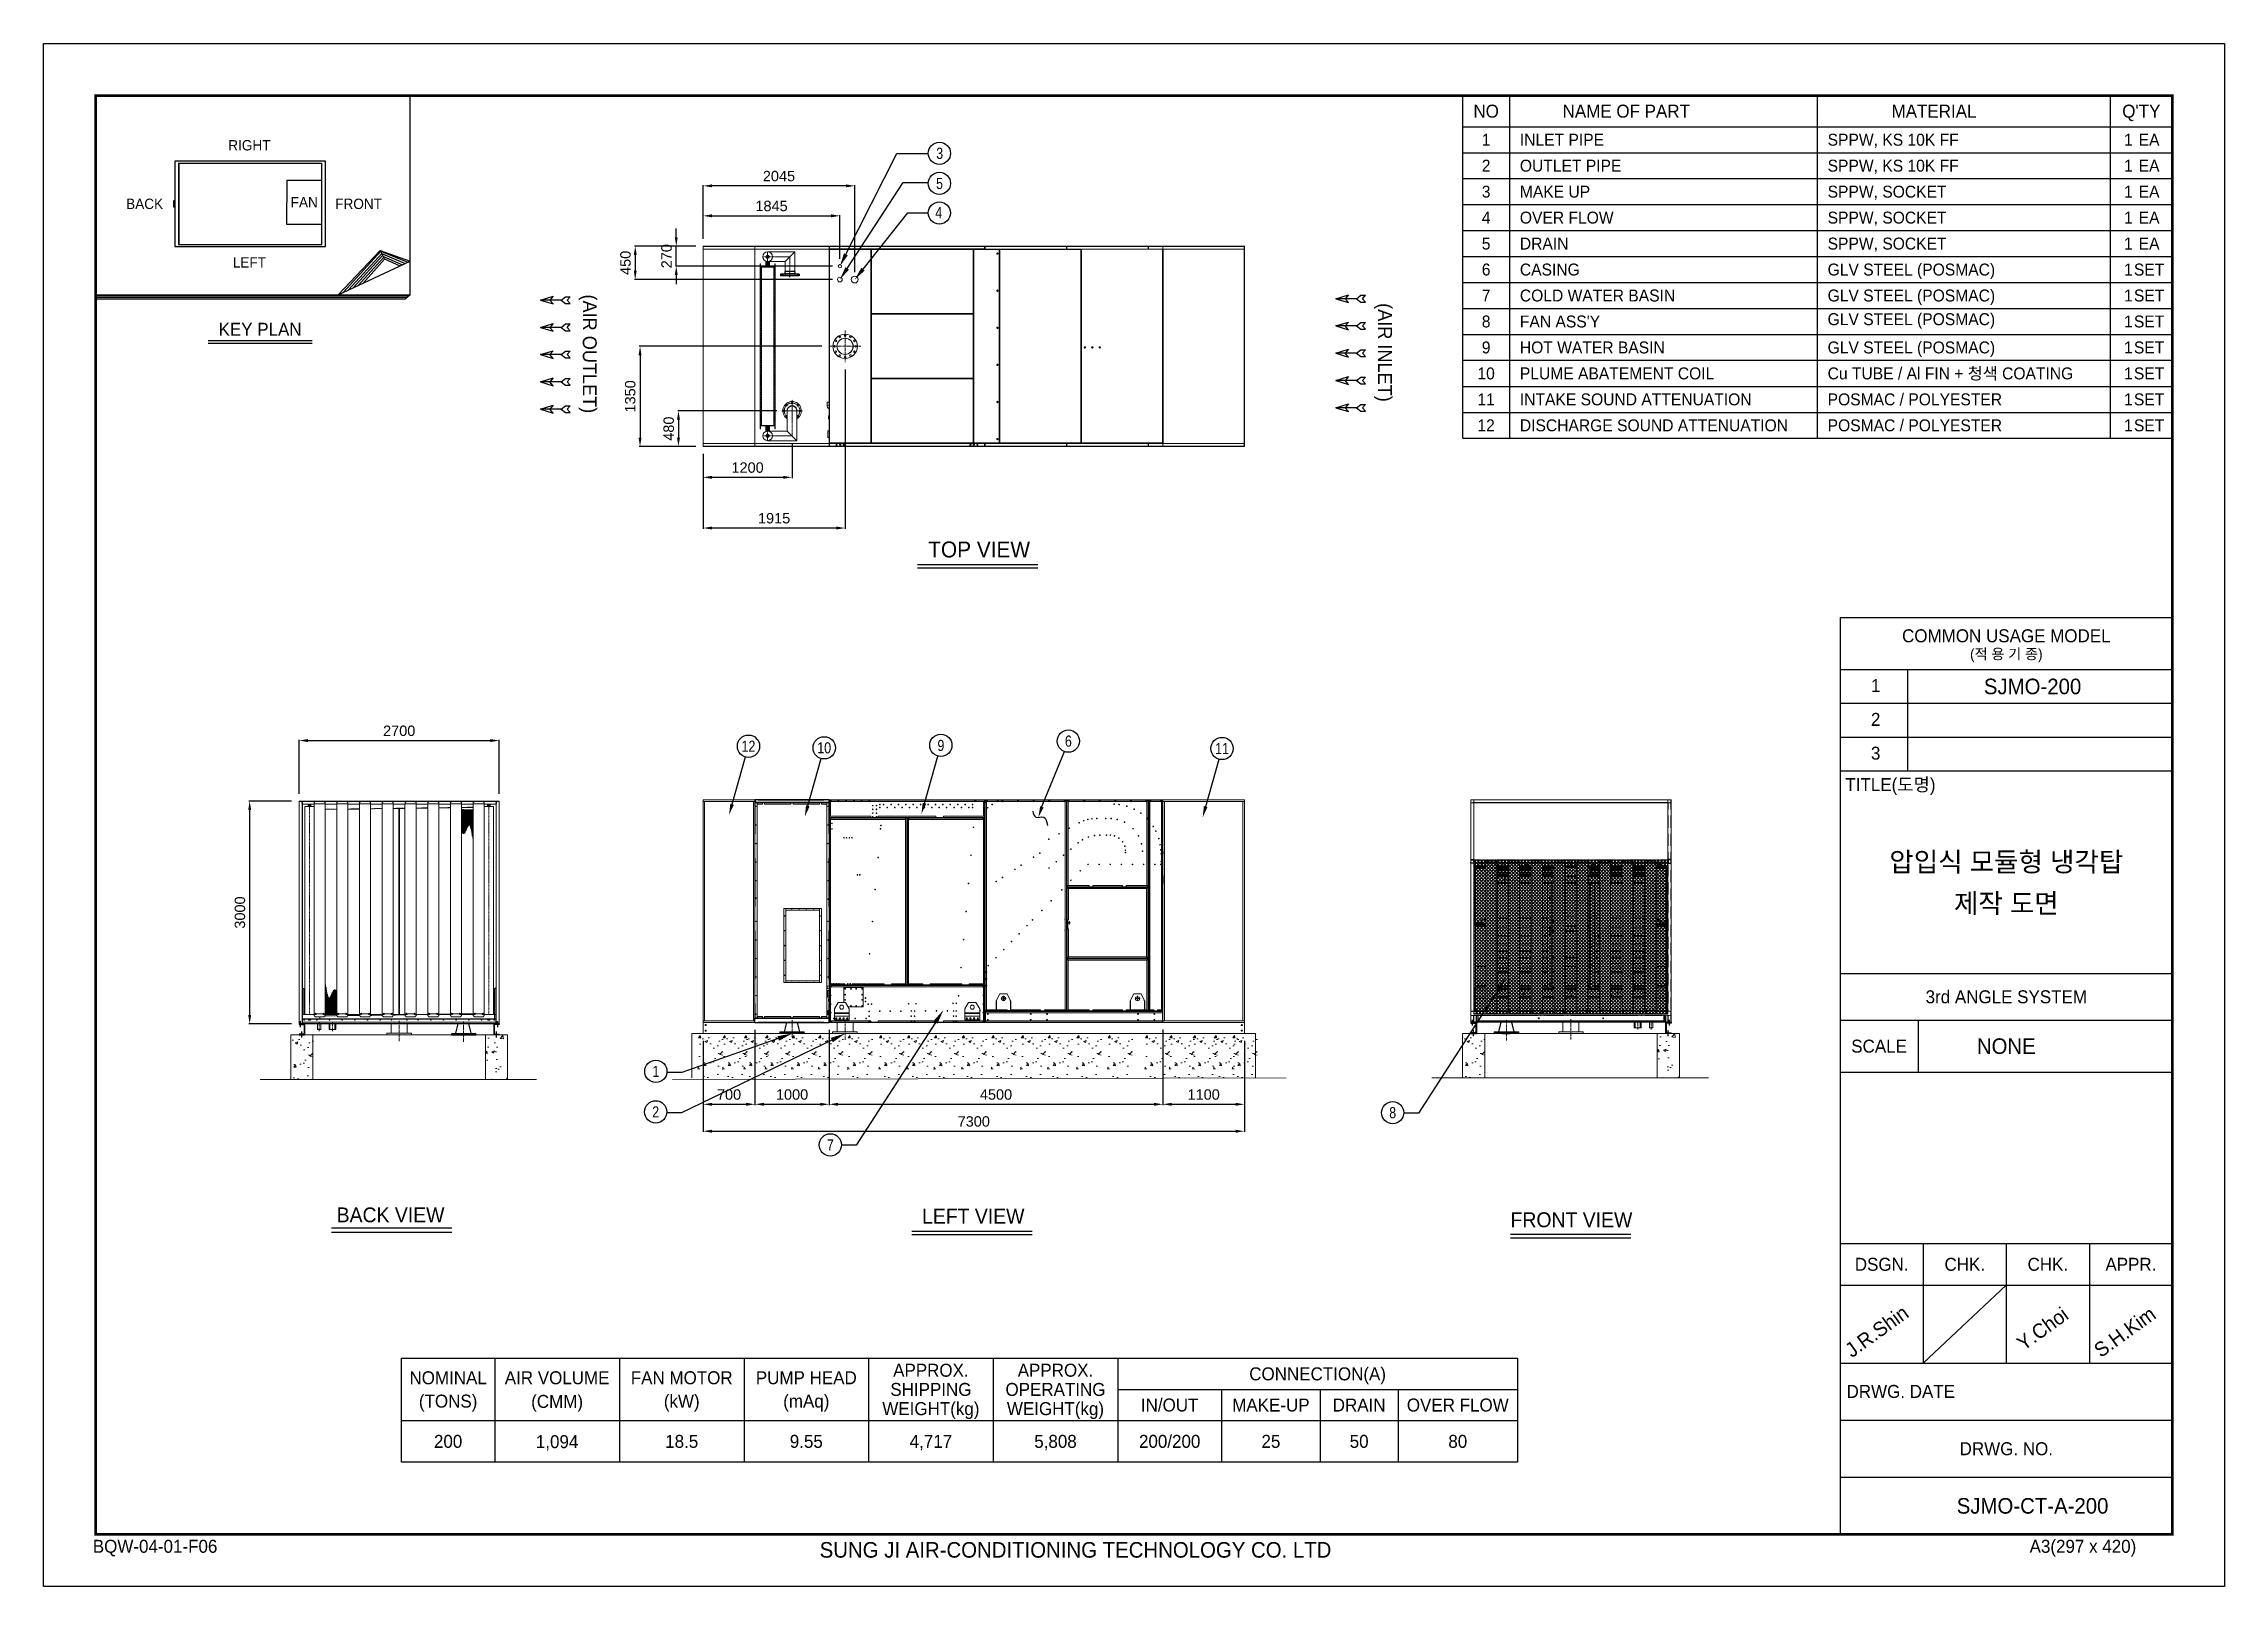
# Model space of a CAD drawing. Header units: millimetres. Extents: x -662982 to 31426, y -140792 to 22681.
# Drawn here: x 2019 to 31426, y 1886 to 22681 of the extents above.
import ezdxf
from ezdxf import colors
from ezdxf.entities.mleader import LeaderData, LeaderLine
from ezdxf.enums import TextEntityAlignment as Align
from ezdxf.math import Vec2, Vec3

# ---------------------------------------------------------------- set-up
doc = ezdxf.new("R2010")
doc.units = ezdxf.units.MM
for name, pattern in [('CENTER', [2, 1.25, -0.25, 0.25, -0.25]), ('CENTERX2', [4, 2.5, -0.5, 0.5, -0.5]), ('DASHDOT', [18.5, 12, -3, 0.5, -3]), ('DASHED', [15, 12, -3]), ('HIDDEN', [0.375, 0.25, -0.125]), ('HIDDENX2', [0.75, 0.5, -0.25])]:
    doc.linetypes.add(name, pattern=pattern)
for name, color, linetype in [('3', 7, 'Continuous'), ('center', 1, 'CENTER'), ('HIDD', 2, 'HIDDENX2'), ('냉각탑', 4, 'Continuous'), ('냉각탑_box', 1, 'Continuous'), ('냉각탑_dim', 1, 'Continuous'), ('냉각탑_form', 1, 'Continuous'), ('냉각탑_text', 3, 'Continuous'), ('냉각탑_기초', 23, 'Continuous'), ('숨은선', 5, 'HIDDEN')]:
    doc.layers.add(name, color=color, linetype=linetype)
doc.styles.get("Standard").update_dxf_attribs({"font": 'arial.ttf'})
doc.styles.add('돋움', font='Dotum.ttf')
doc.dimstyles.new('1.40', dxfattribs={"dimscale": 20, "dimtxt": 1.5, "dimasz": 1, "dimexe": 0.5, "dimexo": 0.5, "dimgap": 0.5, "dimtad": 1, "dimdec": 0, "dimzin": 0, "dimdsep": 46, "dimtxsty": 'Standard', "dimcen": 0, "dimclrd": 2, "dimclre": 2, "dimclrt": 3, "dimadec": 0, "dimazin": 0, "dimtfac": 1, "dimtdec": 0, "dimtmove": 0, "dimatfit": 0, "dimfxl": 1, "dimtolj": 1, "dimtzin": 0, "dimlwd": -1, "dimlwe": -1, "dimarcsym": 0})

msp = doc.modelspace()

# ---------------------------------------------------------------- texts
at = {"layer": '냉각탑_form', "style": '돋움'}
for s, height, p in [('COMMON USAGE MODEL', 175.043, (28485.7, 14699.2)), ('(적 용 기 종)', 140.03, (28485.7, 14454.2)), ('3rd ANGLE SYSTEM', 175.043, (28485.7, 9833)), ('SCALE', 175.04, (26770.2, 9167.8)), ('DSGN.', 175.04, (26805.2, 6227.1)), ('CHK.', 175.04, (27925.5, 6227.1)), ('CHK.', 175.04, (29045.8, 6227.1)), ('APPR.', 175.04, (30166.1, 6227.1)), ('DRWG. NO.', 175.04, (28485.7, 3741.5))]:
    msp.add_text(s, height=height, dxfattribs=at).set_placement(p, align=Align.MIDDLE_CENTER)
for s, height, p in [('1', 175, (26660.3, 13940)), ('2', 175, (26660.3, 13484.9)), ('3', 175, (26660.3, 13029.8)), ('TITLE(도명)', 175.04, (26315.5, 12606)), ('DRWG. DATE', 175.04, (26331.3, 4426.1)), ('BQW-04-01-F06', 175.043, (2682.5, 2338.6)), ('SUNG JI AIR-CONDITIONING TECHNOLOGY CO. LTD', 210.051, (12484.1, 2273.1)), ('A3(297 x 420)', 175.043, (28799.7, 2338.6))]:
    msp.add_text(s, height=height, dxfattribs=at).set_placement(p)
at = {"layer": '냉각탑_text', "style": '돋움'}
for s, height, p in [('NO', 175, (21471.2, 21771)), ('NAME OF PART', 175, (23361.2, 21771)), ('MATERIAL', 175, (27511.2, 21771)), ("Q'TY", 175, (30306.2, 21771)), ('RIGHT', 140, (4794, 21311.5)), ('1', 161, (21471.2, 21386)), ('1', 161, (30131.2, 21386)), ('EA', 161, (30411.2, 21386)), ('2', 161, (21471.2, 21036)), ('1', 161, (30131.2, 21036)), ('EA', 161, (30411.2, 21036)), ('BACK', 140, (3381.3, 20521.7)), ('FAN', 140, (5533.7, 20543.1)), ('FRONT', 140, (6266.7, 20521.7)), ('3', 161, (21471.2, 20686)), ('1', 161, (30131.2, 20686)), ('EA', 161, (30411.2, 20686)), ('4', 161, (21471.2, 20336)), ('1', 161, (30131.2, 20336)), ('EA', 161, (30411.2, 20336)), ('5', 161, (21471.2, 19986)), ('1', 161, (30131.2, 19986)), ('EA', 161, (30411.2, 19986)), ('LEFT', 140, (4794, 19732.7)), ('6', 161, (21471.2, 19636)), ('1', 161, (30131.2, 19636)), ('SET', 161, (30411.2, 19636)), ('7', 161, (21471.2, 19286)), ('1', 161, (30131.2, 19286)), ('SET', 161, (30411.2, 19286)), ('KEY PLAN', 175, (4938.4, 18831)), ('8', 161, (21471.2, 18936)), ('1', 161, (30131.2, 18936)), ('SET', 161, (30411.2, 18936)), ('9', 161, (21471.2, 18586)), ('1', 161, (30131.2, 18586)), ('SET', 161, (30411.2, 18586)), ('10', 161, (21471.2, 18236)), ('1', 161, (30131.2, 18236)), ('SET', 161, (30411.2, 18236)), ('11', 161, (21471.2, 17886)), ('1', 161, (30131.2, 17886)), ('SET', 161, (30411.2, 17886)), ('12', 161, (21471.2, 17536)), ('1', 161, (30131.2, 17536)), ('SET', 161, (30411.2, 17536)), ('TOP VIEW', 214.63, (14634.5, 15862.8)), ('SJMO-200', 210.05, (28839.9, 14016.5)), ('압입식 모듈형 냉각탑', 262.5, (28485.7, 11653.1)), ('제작 도면', 262.5, (28485.7, 11093.1)), ('NONE', 210.05, (28485.7, 9167.8)), ('BACK VIEW', 199.97, (6697.6, 6893.7)), ('LEFT VIEW', 199.97, (14555.3, 6875.8)), ('FRONT VIEW', 199.97, (22621.8, 6827.7)), ('NOMINAL', 175, (7473.9, 4698.1)), ('AIR VOLUME', 175, (8943.9, 4698.1)), ('FAN MOTOR', 175, (10623.9, 4698.1)), ('PUMP HEAD', 175, (12303.9, 4698.1)), ('APPROX.', 175, (13983.9, 4799.6)), ('APPROX.', 175, (15663.9, 4799.6)), ('CONNECTION(A)', 175, (19198.9, 4750.6)), ('(TONS)', 175, (7473.9, 4383.1)), ('(CMM)', 175, (8943.5, 4379.3)), ('(kW)', 175, (10623.9, 4383.1)), ('(mAq)', 175, (12303.9, 4383.1)), ('SHIPPING', 175, (13983.9, 4540.6)), ('OPERATING', 175, (15663.9, 4540.6)), ('IN/OUT', 175, (17203.9, 4330.6)), ('MAKE-UP', 175, (18568.9, 4330.6)), ('DRAIN', 175, (19758.9, 4330.6)), ('OVER FLOW', 175, (21088.9, 4330.6)), ('WEIGHT(kg)', 175, (13983.9, 4281.6)), ('WEIGHT(kg)', 175, (15663.9, 4281.6)), ('200', 175, (7473.9, 3840.6)), ('1,094', 175, (8943.5, 3836.8)), ('18.5', 175, (10623.9, 3840.6)), ('9.55', 175, (12303.9, 3840.6)), ('4,717', 175, (13983.9, 3840.6)), ('5,808', 175, (15663.9, 3840.6)), ('200/200', 175, (17203.9, 3840.6)), ('25', 175, (18568.9, 3840.6)), ('50', 175, (19758.9, 3840.6)), ('80', 175, (21088.9, 3840.6)), ('SJMO-CT-A-200', 210.051, (28839.9, 2971.3))]:
    msp.add_text(s, height=height, dxfattribs=at).set_placement(p, align=Align.MIDDLE_CENTER)
for s, p in [('SPPW, KS 10K FF', (26076.2, 21386)), ('INLET PIPE', (21926.2, 21386)), ('OUTLET PIPE', (21926.2, 21036)), ('SPPW, KS 10K FF', (26076.2, 21036)), ('MAKE UP', (21926.2, 20686)), ('SPPW, SOCKET', (26076.2, 20686)), ('OVER FLOW', (21926.2, 20336)), ('SPPW, SOCKET', (26076.2, 20336)), ('DRAIN', (21926.2, 19986)), ('SPPW, SOCKET', (26076.2, 19986)), ('CASING', (21926.2, 19636)), ('GLV STEEL (POSMAC)', (26076.2, 19636)), ('COLD WATER BASIN', (21926.2, 19286)), ('GLV STEEL (POSMAC)', (26076.2, 19286)), ("FAN ASS'Y", (21926.2, 18936)), ('GLV STEEL (POSMAC)', (26076.2, 18966.8)), ('HOT WATER BASIN', (21926.2, 18586)), ('GLV STEEL (POSMAC)', (26076.2, 18586)), ('PLUME ABATEMENT COIL', (21926.2, 18236)), ('Cu TUBE / Al FIN + 청색 COATING', (26076.2, 18236)), ('INTAKE SOUND ATTENUATION', (21926.2, 17886)), ('POSMAC / POLYESTER', (26076.2, 17886)), ('DISCHARGE SOUND ATTENUATION', (21926.2, 17536)), ('POSMAC / POLYESTER', (26076.2, 17536))]:
    msp.add_text(s, height=161, dxfattribs=at).set_placement(p, align=Align.MIDDLE_LEFT)
at = {"layer": '냉각탑_text', "width": 0.8}
for s, p in [('3', (14102.4, 21202.6)), ('5', (14100.2, 20796.4)), ('4', (14089.4, 20402.5)), ('12', (11523.9, 13210.8)), ('10', (12545.4, 13189.3)), ('9', (14118.7, 13221.5)), ('6', (15837.9, 13279.4)), ('11', (17910.3, 13180.1)), ('1', (10274.8, 8827.4)), ('2', (10272.7, 8281.8)), ('8', (20211.2, 8270.8)), ('7', (12628.1, 7837.1))]:
    msp.add_text(s, height=150, dxfattribs=at).set_placement(p, align=Align.MIDDLE_CENTER)
at = {"layer": '냉각탑_text', "style": '돋움'}
for s, p in [('(AIR OUTLET)', (9383.8, 18499.5)), ('(AIR INLET)', (20108.6, 18518.4))]:
    msp.add_text(s, height=186.667, rotation=270, dxfattribs=at).set_placement(p, align=Align.MIDDLE_CENTER)
for s, p in [('J.R.Shin', (26403.4, 4960.9)), ('Y.Choi', (28718.8, 5054.3)), ('S.H.Kim', (29760, 4960.9))]:
    msp.add_text(s, height=196.05, rotation=35.81856, dxfattribs=at).set_placement(p)

# ---------------------------------------------------------------- blocks, each defined once
blk = doc.blocks.new('화살표 IN OUT')
at = {"layer": '냉각탑_dim'}
for p, q in [((-323, 43), (-384, 43)), ((-343, 0), (-384, 43)), ((-384, -43), (-343, 0)), ((-266, 0), (-323, 43)), ((-266, 0), (-323, -43)), ((-266, 0), (0, 0)), ((-163, 50), (-122, 0)), ((0, 0), (-163, 50)), ((-163, -50), (-122, 0)), ((0, 0), (-163, -50)), ((-323, -43), (-384, -43))]:
    blk.add_line(p, q, dxfattribs=at)
blk = doc.blocks.new('*D246')
at = {"color": 2, "transparency": 16777216}
for p, q in [((10912, 17151), (10912, 16825)), ((12112, 17294), (12112, 16825)), ((11992, 16835), (11032, 16835))]:
    blk.add_line(p, q, dxfattribs=at)
for points in [[(11032, 16855), (11032, 16815), (10912, 16835)], [(11992, 16855), (11992, 16815), (12112, 16835)]]:
    blk.add_solid(points, dxfattribs=at)
at = {"layer": 'Defpoints', "color": 0, "transparency": 16777216}
for p in [(12112, 17394), (10912, 17251), (10912, 16835)]:
    blk.add_point(p, dxfattribs=at)
at = {"color": 3, "lineweight": 5, "transparency": 16777216, "insert": (11512, 16966), "char_height": 140, "attachment_point": 5}
blk.add_mtext('\\A1;1200', dxfattribs=at)
blk = doc.blocks.new('*D247')
at = {"color": 2, "transparency": 16777216}
for p, q in [((11907, 17732), (10570, 17732)), ((10580, 17612), (10580, 17371)), ((10812, 17251), (10570, 17251))]:
    blk.add_line(p, q, dxfattribs=at)
for points in [[(10560, 17612), (10600, 17612), (10580, 17732)], [(10560, 17371), (10600, 17371), (10580, 17251)]]:
    blk.add_solid(points, dxfattribs=at)
at = {"layer": 'Defpoints', "color": 0, "transparency": 16777216}
for p in [(12007, 17732), (10580, 17251), (10912, 17251)]:
    blk.add_point(p, dxfattribs=at)
at = {"color": 3, "lineweight": 5, "transparency": 16777216, "insert": (10449, 17491), "char_height": 140, "attachment_point": 5, "rotation": 90}
blk.add_mtext('\\A1;480', dxfattribs=at)
blk = doc.blocks.new('*D248')
at = {"color": 2, "transparency": 16777216}
for p, q in [((5364, 12469), (4788, 12469)), ((4798, 9589), (4798, 12349)), ((5364, 9469), (4788, 9469))]:
    blk.add_line(p, q, dxfattribs=at)
for points in [[(4778, 12349), (4818, 12349), (4798, 12469)], [(4778, 9589), (4818, 9589), (4798, 9469)]]:
    blk.add_solid(points, dxfattribs=at)
at = {"layer": 'Defpoints', "color": 0, "transparency": 16777216}
for p in [(4798, 12469), (5464, 12469), (5464, 9469)]:
    blk.add_point(p, dxfattribs=at)
at = {"color": 3, "lineweight": 5, "transparency": 16777216, "insert": (4667, 10969), "char_height": 140, "attachment_point": 5, "rotation": 90}
blk.add_mtext('\\A1;3000', dxfattribs=at)
blk = doc.blocks.new('*D249')
at = {"color": 2, "transparency": 16777216}
for p, q in [((5464, 12569), (5464, 13297)), ((5584, 13287), (8044, 13287)), ((8164, 12569), (8164, 13297))]:
    blk.add_line(p, q, dxfattribs=at)
for points in [[(5584, 13307), (5584, 13267), (5464, 13287)], [(8044, 13307), (8044, 13267), (8164, 13287)]]:
    blk.add_solid(points, dxfattribs=at)
at = {"layer": 'Defpoints', "color": 0, "transparency": 16777216}
for p in [(8164, 13287), (5464, 12469), (8164, 12469)]:
    blk.add_point(p, dxfattribs=at)
at = {"color": 3, "lineweight": 5, "transparency": 16777216, "insert": (6814, 13418), "char_height": 140, "attachment_point": 5}
blk.add_mtext('\\A1;2700', dxfattribs=at)
blk = doc.blocks.new('*D250')
at = {"color": 2, "transparency": 16777216}
for p, q in [((10912, 9239), (10912, 8374)), ((11612, 9387), (11612, 8374)), ((11032, 8384), (11492, 8384))]:
    blk.add_line(p, q, dxfattribs=at)
for points in [[(11032, 8404), (11032, 8364), (10912, 8384)], [(11492, 8404), (11492, 8364), (11612, 8384)]]:
    blk.add_solid(points, dxfattribs=at)
at = {"layer": 'Defpoints', "color": 0, "transparency": 16777216}
for p in [(11612, 9487), (10912, 9339), (11612, 8384)]:
    blk.add_point(p, dxfattribs=at)
at = {"color": 3, "lineweight": 5, "transparency": 16777216, "insert": (11262, 8515), "char_height": 140, "attachment_point": 5}
blk.add_mtext('\\A1;700', dxfattribs=at)
blk = doc.blocks.new('*D251')
at = {"color": 2, "transparency": 16777216}
for p, q in [((11612, 9387), (11612, 8374)), ((12612, 9387), (12612, 8374)), ((11732, 8384), (12492, 8384))]:
    blk.add_line(p, q, dxfattribs=at)
for points in [[(11732, 8404), (11732, 8364), (11612, 8384)], [(12492, 8404), (12492, 8364), (12612, 8384)]]:
    blk.add_solid(points, dxfattribs=at)
at = {"layer": 'Defpoints', "color": 0, "transparency": 16777216}
for p in [(11612, 9487), (12612, 9487), (12612, 8384)]:
    blk.add_point(p, dxfattribs=at)
at = {"color": 3, "lineweight": 5, "transparency": 16777216, "insert": (12112, 8515), "char_height": 140, "attachment_point": 5}
blk.add_mtext('\\A1;1000', dxfattribs=at)
blk = doc.blocks.new('*D252')
at = {"color": 2, "transparency": 16777216}
for p, q in [((12612, 9387), (12612, 8374)), ((17112, 9392), (17112, 8374)), ((12732, 8384), (16992, 8384))]:
    blk.add_line(p, q, dxfattribs=at)
for points in [[(12732, 8404), (12732, 8364), (12612, 8384)], [(16992, 8404), (16992, 8364), (17112, 8384)]]:
    blk.add_solid(points, dxfattribs=at)
at = {"layer": 'Defpoints', "color": 0, "transparency": 16777216}
for p in [(12612, 9487), (17112, 9492), (17112, 8384)]:
    blk.add_point(p, dxfattribs=at)
at = {"color": 3, "lineweight": 5, "transparency": 16777216, "insert": (14862, 8515), "char_height": 140, "attachment_point": 5}
blk.add_mtext('\\A1;4500', dxfattribs=at)
blk = doc.blocks.new('*D253')
at = {"color": 2, "transparency": 16777216}
for p, q in [((17112, 9392), (17112, 8374)), ((18212, 9239), (18212, 8374)), ((17232, 8384), (18092, 8384))]:
    blk.add_line(p, q, dxfattribs=at)
for points in [[(17232, 8404), (17232, 8364), (17112, 8384)], [(18092, 8404), (18092, 8364), (18212, 8384)]]:
    blk.add_solid(points, dxfattribs=at)
at = {"layer": 'Defpoints', "color": 0, "transparency": 16777216}
for p in [(17112, 9492), (18212, 9339), (18212, 8384)]:
    blk.add_point(p, dxfattribs=at)
at = {"color": 3, "lineweight": 5, "transparency": 16777216, "insert": (17662, 8515), "char_height": 140, "attachment_point": 5}
blk.add_mtext('\\A1;1100', dxfattribs=at)
blk = doc.blocks.new('*D254')
at = {"color": 2, "transparency": 16777216}
for p, q in [((10912, 9239), (10912, 8011)), ((18212, 9239), (18212, 8011)), ((11032, 8021), (18092, 8021))]:
    blk.add_line(p, q, dxfattribs=at)
for points in [[(11032, 8041), (11032, 8001), (10912, 8021)], [(18092, 8041), (18092, 8001), (18212, 8021)]]:
    blk.add_solid(points, dxfattribs=at)
at = {"layer": 'Defpoints', "color": 0, "transparency": 16777216}
for p in [(10912, 9339), (18212, 9339), (18212, 8021)]:
    blk.add_point(p, dxfattribs=at)
at = {"color": 3, "lineweight": 5, "transparency": 16777216, "insert": (14562, 8152), "char_height": 140, "attachment_point": 5}
blk.add_mtext('\\A1;7300', dxfattribs=at)
blk = doc.blocks.new('*D255')
at = {"color": 2, "transparency": 16777216}
for p, q in [((12512, 18601), (10052, 18601)), ((10062, 18481), (10062, 17371)), ((10812, 17251), (10052, 17251))]:
    blk.add_line(p, q, dxfattribs=at)
for points in [[(10042, 18481), (10082, 18481), (10062, 18601)], [(10042, 17371), (10082, 17371), (10062, 17251)]]:
    blk.add_solid(points, dxfattribs=at)
at = {"layer": 'Defpoints', "color": 0, "transparency": 16777216}
for p in [(12612, 18601), (10062, 17251), (10912, 17251)]:
    blk.add_point(p, dxfattribs=at)
at = {"color": 3, "lineweight": 5, "transparency": 16777216, "insert": (9930, 17926), "char_height": 140, "attachment_point": 5, "rotation": 90}
blk.add_mtext('\\A1;1350', dxfattribs=at)
blk = doc.blocks.new('*D256')
at = {"color": 2, "transparency": 16777216}
for p, q in [((12827, 18287), (12827, 16142)), ((10912, 17151), (10912, 16142)), ((12707, 16152), (11032, 16152))]:
    blk.add_line(p, q, dxfattribs=at)
for points in [[(11032, 16172), (11032, 16132), (10912, 16152)], [(12707, 16172), (12707, 16132), (12827, 16152)]]:
    blk.add_solid(points, dxfattribs=at)
at = {"layer": 'Defpoints', "color": 0, "transparency": 16777216}
for p in [(12827, 18387), (10912, 17251), (10912, 16152)]:
    blk.add_point(p, dxfattribs=at)
at = {"color": 3, "lineweight": 5, "transparency": 16777216, "insert": (11870, 16283), "char_height": 140, "attachment_point": 5}
blk.add_mtext('\\A1;1915', dxfattribs=at)
blk = doc.blocks.new('*D257')
at = {"color": 2, "transparency": 16777216}
for p, q in [((10912, 20051), (10912, 20370)), ((11032, 20360), (12637, 20360)), ((12757, 19781), (12757, 20370))]:
    blk.add_line(p, q, dxfattribs=at)
for points in [[(11032, 20380), (11032, 20340), (10912, 20360)], [(12637, 20380), (12637, 20340), (12757, 20360)]]:
    blk.add_solid(points, dxfattribs=at)
at = {"layer": 'Defpoints', "color": 0, "transparency": 16777216}
for p in [(12757, 20360), (10912, 19951), (12757, 19681)]:
    blk.add_point(p, dxfattribs=at)
at = {"color": 3, "lineweight": 5, "transparency": 16777216, "insert": (11835, 20492), "char_height": 140, "attachment_point": 5}
blk.add_mtext('\\A1;1845', dxfattribs=at)
blk = doc.blocks.new('*D258')
at = {"color": 2, "transparency": 16777216}
for p, q in [((10912, 20051), (10912, 20774)), ((12837, 20764), (11032, 20764)), ((12957, 19601), (12957, 20774))]:
    blk.add_line(p, q, dxfattribs=at)
for points in [[(11032, 20784), (11032, 20744), (10912, 20764)], [(12837, 20784), (12837, 20744), (12957, 20764)]]:
    blk.add_solid(points, dxfattribs=at)
at = {"layer": 'Defpoints', "color": 0, "transparency": 16777216}
for p in [(10912, 20764), (10912, 19951), (12957, 19501)]:
    blk.add_point(p, dxfattribs=at)
at = {"color": 3, "lineweight": 5, "transparency": 16777216, "insert": (11935, 20895), "char_height": 140, "attachment_point": 5}
blk.add_mtext('\\A1;2045', dxfattribs=at)
blk = doc.blocks.new('*D259')
at = {"color": 2, "transparency": 16777216}
for p, q in [((10550, 20071), (10550, 20191)), ((10812, 19951), (10540, 19951)), ((10550, 19681), (10550, 19951)), ((12657, 19681), (10540, 19681)), ((10550, 19561), (10550, 19441))]:
    blk.add_line(p, q, dxfattribs=at)
for points in [[(10530, 20071), (10570, 20071), (10550, 19951)], [(10530, 19561), (10570, 19561), (10550, 19681)]]:
    blk.add_solid(points, dxfattribs=at)
at = {"layer": 'Defpoints', "color": 0, "transparency": 16777216}
for p in [(10550, 19951), (10912, 19951), (12757, 19681)]:
    blk.add_point(p, dxfattribs=at)
at = {"color": 3, "lineweight": 5, "transparency": 16777216, "insert": (10419, 19816), "char_height": 140, "attachment_point": 5, "rotation": 90}
blk.add_mtext('\\A1;270', dxfattribs=at)
blk = doc.blocks.new('*D260')
at = {"color": 2, "transparency": 16777216}
for p, q in [((10812, 19951), (9987, 19951)), ((9997, 19831), (9997, 19621)), ((12657, 19501), (9987, 19501))]:
    blk.add_line(p, q, dxfattribs=at)
for points in [[(9977, 19831), (10017, 19831), (9997, 19951)], [(9977, 19621), (10017, 19621), (9997, 19501)]]:
    blk.add_solid(points, dxfattribs=at)
at = {"layer": 'Defpoints', "color": 0, "transparency": 16777216}
for p in [(10912, 19951), (9997, 19501), (12757, 19501)]:
    blk.add_point(p, dxfattribs=at)
at = {"color": 3, "lineweight": 5, "transparency": 16777216, "insert": (9866, 19726), "char_height": 140, "attachment_point": 5, "rotation": 90}
blk.add_mtext('\\A1;450', dxfattribs=at)
blk = doc.blocks.new('457536')
at = {"color": 7, "lineweight": 5}
for p, q in [((114592.520962, 89152.297332), (114550.020962, 89069.297332)), ((114692.520962, 89152.297332), (114592.520962, 89152.297332)), ((114735.020962, 89069.297332), (114692.520962, 89152.297332)), ((114542.520962, 89059.297332), (114542.520962, 88929.797332)), ((114550.020962, 88922.297332), (114735.020962, 88922.297332)), ((114742.520962, 88929.797332), (114742.520962, 89059.297332))]:
    blk.add_line(p, q, dxfattribs=at)
at = {"color": 7, "linetype": 'DASHDOT', "lineweight": 5}
for p, q in [((114642.520962, 89126.047332), (114642.520962, 89054.547332)), ((114678.270962, 89090.297332), (114606.770962, 89090.297332))]:
    blk.add_line(p, q, dxfattribs=at)
at = {"color": 7, "lineweight": 5, "ltscale": 0.09375}
for p, q in [((114542.520962, 89059.297332), (114550.020962, 89059.297332)), ((114550.020962, 88929.797332), (114542.520962, 88929.797332)), ((114550.020962, 88922.297332), (114550.020962, 88929.797332)), ((114742.520962, 89059.297332), (114735.020962, 89059.297332)), ((114735.020962, 88929.797332), (114742.520962, 88929.797332)), ((114735.020962, 88922.297332), (114735.020962, 88929.797332))]:
    blk.add_line(p, q, dxfattribs=at)
at = {"color": 7, "linetype": 'DASHED', "lineweight": 5}
for p, q in [((114548.520962, 89059.297332), (114548.520962, 88929.797332)), ((114550.020962, 88928.297332), (114735.020962, 88928.297332)), ((114736.520962, 88929.797332), (114736.520962, 89059.297332))]:
    blk.add_line(p, q, dxfattribs=at)
at = {"color": 7, "lineweight": 5, "ltscale": 0.125}
for p, q in [((114550.020962, 89059.297332), (114550.020962, 89069.297332)), ((114735.020962, 89069.297332), (114735.020962, 89059.297332))]:
    blk.add_line(p, q, dxfattribs=at)
at = {"color": 7, "linetype": 'DASHED', "lineweight": 5, "ltscale": 0.075}
for p, q in [((114558.520962, 88928.297332), (114558.520962, 88922.297332)), ((114576.520962, 88928.297332), (114576.520962, 88922.297332)), ((114608.520962, 88928.297332), (114608.520962, 88922.297332)), ((114626.520962, 88928.297332), (114626.520962, 88922.297332)), ((114658.520962, 88928.297332), (114658.520962, 88922.297332)), ((114676.520962, 88928.297332), (114676.520962, 88922.297332)), ((114708.520962, 88928.297332), (114708.520962, 88922.297332)), ((114726.520962, 88928.297332), (114726.520962, 88922.297332))]:
    blk.add_line(p, q, dxfattribs=at)
at = {"color": 7, "lineweight": 5}
blk.add_circle((114642.520962, 89090.297332), 27.5, dxfattribs=at)
blk = doc.blocks.new('A$C42073BE0')
for p, q in [((0, 998), (0, 0)), ((0, 998), (36, 998)), ((36, 998), (36, 0)), ((0, 0), (36, 0))]:
    blk.add_line(p, q)
at = {"layer": '숨은선', "ltscale": 4}
for p, q in [((2, 996), (34, 996)), ((2, 996), (2, 0)), ((34, 996), (34, 0)), ((2, 2), (34, 2))]:
    blk.add_line(p, q, dxfattribs=at)
blk = doc.blocks.new('1')
at = {"lineweight": 20}
for p, q in [((11612, 12487), (10912, 12487)), ((10912, 9487), (10912, 12487)), ((11612, 12467), (10912, 12467)), ((10932, 9507), (10932, 12467)), ((11592, 12467), (11592, 9507)), ((11612, 12449), (11612, 9549)), ((11612, 12449), (12610, 12449)), ((12610, 12449), (12610, 9549)), ((17111, 12487), (17112, 12487)), ((17112, 12487), (18212, 12487)), ((17112, 12486), (17112, 12487)), ((17112, 12467), (18212, 12467)), ((18192, 9507), (18192, 12467)), ((18212, 9487), (18212, 12487)), ((12000, 11024), (12000, 10024)), ((12000, 11024), (12510, 11024)), ((12030, 11024), (12030, 10024)), ((12480, 10999), (12030, 10999)), ((12480, 11024), (12480, 10024)), ((12510, 11024), (12510, 10024)), ((12000, 10024), (12030, 10024)), ((12480, 10049), (12030, 10049)), ((12480, 10024), (12030, 10024)), ((12510, 10024), (12480, 10024)), ((11612, 9507), (10912, 9507)), ((11612, 9487), (10912, 9487)), ((11612, 9549), (12610, 9549)), ((11642, 9569), (11642, 9549)), ((12480, 9569), (12480, 9549)), ((12580, 9569), (12580, 9549)), ((12720, 9487), (12885, 9487)), ((17112, 9507), (18212, 9507)), ((17112, 9487), (18212, 9487))]:
    blk.add_line(p, q, dxfattribs=at)
at = {"color": 0, "lineweight": 20}
for p, q in [((12612, 12487), (11612, 12487)), ((11612, 9487), (11612, 12487)), ((12616, 12487), (12612, 12487)), ((10912, 9339), (10912, 9487)), ((12616, 9487), (11612, 9487)), ((12616, 9487), (12612, 9487)), ((14709, 9487), (14717, 9487)), ((17108, 9487), (17112, 9487)), ((18212, 9339), (18212, 9487)), ((18212, 9339), (10912, 9339))]:
    blk.add_line(p, q, dxfattribs=at)
at = {"color": 5, "lineweight": 20}
for p, q in [((11642, 12449), (11642, 9549)), ((11642, 12429), (11712, 12429)), ((11712, 12429), (11712, 12449)), ((11712, 12448), (11742, 12448)), ((11742, 12429), (11742, 12449)), ((11742, 12429), (12096, 12429)), ((12096, 12429), (12096, 12449)), ((12096, 12448), (12126, 12448)), ((12126, 12429), (12126, 12449)), ((12126, 12429), (12480, 12429)), ((12480, 12429), (12480, 12449)), ((12480, 12448), (12510, 12448)), ((12510, 12429), (12510, 12449)), ((12510, 12429), (12580, 12429)), ((12580, 12449), (12580, 9549)), ((11642, 9569), (11712, 9569)), ((11642, 9569), (11712, 9569)), ((11712, 9569), (11712, 9549)), ((11712, 9551), (11742, 9551)), ((11742, 9569), (12096, 9569)), ((11742, 9569), (11742, 9549)), ((12096, 9569), (12096, 9549)), ((12096, 9551), (12126, 9551)), ((12126, 9569), (12480, 9569)), ((12126, 9569), (12126, 9549)), ((12480, 9551), (12510, 9551)), ((12510, 9569), (12580, 9569)), ((12510, 9569), (12510, 9549))]:
    blk.add_line(p, q, dxfattribs=at)
at = {"color": 7, "lineweight": 20, "ltscale": 0.001111}
for p, q in [((12614, 12484), (12612, 12484)), ((12616, 12467), (12616, 12465)), ((14712, 12484), (14710, 12484)), ((14712, 12449), (14714, 12449)), ((14712, 12445), (14714, 12445)), ((15814, 12484), (15816, 12484)), ((15816, 12451), (15814, 12451)), ((15816, 12447), (15814, 12447)), ((15814, 12443), (15816, 12443)), ((15814, 12442), (15816, 12442)), ((15814, 12441), (15816, 12441)), ((16916, 12484), (16918, 12484)), ((16918, 12451), (16916, 12451)), ((16918, 12447), (16916, 12447)), ((12612, 12251), (12614, 12251)), ((12616, 12269), (12616, 12267)), ((13162, 12247), (13162, 12245)), ((13173, 12247), (13173, 12245)), ((13177, 12245), (13177, 12247)), ((13179, 12245), (13179, 12247)), ((13180, 12247), (13180, 12245)), ((13276, 12247), (13276, 12245)), ((13278, 12245), (13278, 12247)), ((13280, 12245), (13280, 12247)), ((13325, 12245), (13325, 12247)), ((13327, 12245), (13327, 12247)), ((13329, 12247), (13329, 12245)), ((13331, 12247), (13331, 12245)), ((13662, 12241), (13664, 12241)), ((13662, 12215), (13664, 12215)), ((13662, 12211), (13664, 12211)), ((13664, 12193), (13662, 12193)), ((14557, 12247), (14557, 12245)), ((14559, 12245), (14559, 12247)), ((14710, 12251), (14712, 12251)), ((16916, 11689), (16918, 11689)), ((16916, 11642), (16918, 11642)), ((16918, 11640), (16916, 11640)), ((16918, 11639), (16916, 11639)), ((16918, 11639), (16916, 11639)), ((16918, 11635), (16916, 11635)), ((16918, 11600), (16916, 11600)), ((16918, 11597), (16916, 11597)), ((16918, 11483), (16916, 11483)), ((16916, 11471), (16918, 11471)), ((16916, 11469), (16918, 11469)), ((16916, 11468), (16918, 11468)), ((16918, 11466), (16916, 11466)), ((16916, 11461), (16918, 11461)), ((16918, 11460), (16916, 11460)), ((16918, 11360), (16916, 11360)), ((17116, 11446), (17114, 11446)), ((17116, 11445), (17114, 11445)), ((17114, 11376), (17116, 11376)), ((15814, 10318), (15816, 10318)), ((16202, 10349), (16202, 10351)), ((16207, 10349), (16207, 10351)), ((16222, 10351), (16222, 10349)), ((16282, 10349), (16282, 10351)), ((16297, 10351), (16297, 10349)), ((16302, 10351), (16302, 10349)), ((12614, 9984), (12612, 9984)), ((12616, 9967), (12616, 9965)), ((12762, 9987), (12762, 9989)), ((12851, 9987), (12851, 9989)), ((14712, 9984), (14710, 9984)), ((15814, 9944), (15816, 9944)), ((15814, 9939), (15816, 9939)), ((15814, 9924), (15816, 9924)), ((15816, 9834), (15814, 9834)), ((15816, 9819), (15814, 9819)), ((15816, 9814), (15814, 9814)), ((16918, 9947), (16916, 9947)), ((16918, 9946), (16916, 9946)), ((16916, 9944), (16918, 9944)), ((16916, 9939), (16918, 9939)), ((16916, 9924), (16918, 9924)), ((16918, 9834), (16916, 9834)), ((16918, 9819), (16916, 9819)), ((16918, 9814), (16916, 9814)), ((16918, 9814), (16916, 9814)), ((16918, 9809), (16916, 9809)), ((16916, 9799), (16918, 9799)), ((16916, 9794), (16918, 9794)), ((12612, 9491), (12614, 9491)), ((12616, 9509), (12616, 9507)), ((14710, 9491), (14712, 9491)), ((16918, 9659), (16916, 9659)), ((16918, 9654), (16916, 9654))]:
    blk.add_line(p, q, dxfattribs=at)
at = {"color": 7, "lineweight": 20, "ltscale": 0.010278}
for p, q in [((12612, 12484), (12612, 12465)), ((12614, 12465), (12614, 12484)), ((14709, 12465), (14709, 12484)), ((14710, 12484), (14710, 12465)), ((14712, 12465), (14712, 12484)), ((12612, 12269), (12612, 12251)), ((12614, 12251), (12614, 12269)), ((12634, 12245), (12615, 12245)), ((12615, 12244), (12634, 12244)), ((12615, 12242), (12634, 12242)), ((13659, 12245), (13641, 12245)), ((13641, 12244), (13659, 12244)), ((13641, 12242), (13659, 12242)), ((13686, 12245), (13667, 12245)), ((13667, 12244), (13686, 12244)), ((13667, 12242), (13686, 12242)), ((14709, 12245), (14691, 12245)), ((14691, 12244), (14709, 12244)), ((14691, 12242), (14709, 12242)), ((14709, 12251), (14709, 12269)), ((14710, 12269), (14710, 12251)), ((14712, 12251), (14712, 12269)), ((12612, 9984), (12612, 9965)), ((12614, 9965), (12614, 9984)), ((12634, 9991), (12615, 9991)), ((12615, 9989), (12634, 9989)), ((13659, 9991), (13641, 9991)), ((13641, 9989), (13659, 9989)), ((13686, 9991), (13667, 9991)), ((13667, 9989), (13686, 9989)), ((14709, 9991), (14691, 9991)), ((14691, 9989), (14709, 9989)), ((14709, 9965), (14709, 9984)), ((14710, 9984), (14710, 9965)), ((14712, 9965), (14712, 9984)), ((12612, 9509), (12612, 9491)), ((12614, 9491), (12614, 9509)), ((14709, 9491), (14709, 9509)), ((14710, 9509), (14710, 9491)), ((14712, 9491), (14712, 9509))]:
    blk.add_line(p, q, dxfattribs=at)
at = {"color": 7, "lineweight": 20, "ltscale": 0.001944}
for p, q in [((12612, 12465), (12616, 12465)), ((12616, 12484), (12616, 12487)), ((14709, 12484), (14709, 12487)), ((14712, 12465), (14709, 12465)), ((12612, 12269), (12616, 12269)), ((12616, 12251), (12616, 12247)), ((14712, 12269), (14709, 12269)), ((14709, 12251), (14709, 12247)), ((12612, 9965), (12616, 9965)), ((12616, 9984), (12616, 9987)), ((14709, 9984), (14709, 9987)), ((14712, 9965), (14709, 9965)), ((12612, 9509), (12616, 9509)), ((12616, 9491), (12616, 9487)), ((14712, 9509), (14709, 9509)), ((14709, 9491), (14709, 9487))]:
    blk.add_line(p, q, dxfattribs=at)
at = {"color": 7, "lineweight": 20, "ltscale": 0.108889}
for p, q in [((12612, 12465), (12612, 12269)), ((12616, 12465), (12616, 12269)), ((14692, 12465), (14692, 12269)), ((14709, 12269), (14709, 12465)), ((14712, 12269), (14712, 12465))]:
    blk.add_line(p, q, dxfattribs=at)
at = {"color": 7, "lineweight": 20, "ltscale": 0.000833333}
for p, q in [((12616, 12484), (12614, 12484)), ((14709, 12484), (14710, 12484)), ((14714, 12486), (14714, 12484)), ((14717, 12487), (14716, 12487)), ((14716, 12484), (14716, 12486)), ((14716, 12486), (14717, 12486)), ((14717, 12484), (14716, 12484)), ((15813, 12487), (15811, 12487)), ((15811, 12484), (15811, 12486)), ((15811, 12486), (15813, 12486)), ((15811, 12484), (15813, 12484)), ((15813, 12486), (15813, 12484)), ((15814, 12484), (15814, 12486)), ((15816, 12486), (15816, 12484)), ((15819, 12487), (15818, 12487)), ((15818, 12486), (15819, 12486)), ((15818, 12484), (15818, 12486)), ((15819, 12484), (15818, 12484)), ((16915, 12487), (16913, 12487)), ((16913, 12484), (16913, 12486)), ((16913, 12486), (16915, 12486)), ((16913, 12484), (16915, 12484)), ((16913, 12484), (16915, 12484)), ((16915, 12486), (16915, 12484)), ((16916, 12484), (16916, 12486)), ((16918, 12486), (16918, 12484)), ((16921, 12487), (16920, 12487)), ((16920, 12484), (16920, 12486)), ((16920, 12486), (16921, 12486)), ((16921, 12484), (16920, 12484)), ((16920, 12484), (16921, 12484)), ((17111, 12487), (17109, 12487)), ((17109, 12484), (17109, 12486)), ((17109, 12486), (17111, 12486)), ((17109, 12484), (17111, 12484)), ((17111, 12486), (17111, 12484)), ((17112, 12484), (17112, 12486)), ((12616, 12251), (12614, 12251)), ((12615, 12242), (12615, 12244)), ((13659, 12242), (13659, 12244)), ((13667, 12242), (13667, 12244)), ((14709, 12251), (14710, 12251)), ((14709, 12242), (14709, 12244)), ((15816, 11317), (15816, 11315)), ((15818, 11315), (15818, 11317)), ((15819, 11315), (15818, 11315)), ((15818, 11313), (15819, 11313)), ((15819, 11310), (15819, 11308)), ((15822, 11311), (15821, 11311)), ((15821, 11310), (15822, 11310)), ((15821, 11308), (15821, 11310)), ((15822, 11308), (15821, 11308)), ((16912, 11311), (16910, 11311)), ((16910, 11310), (16912, 11310)), ((16910, 11308), (16910, 11310)), ((16910, 11308), (16912, 11308)), ((16912, 11310), (16912, 11308)), ((16913, 11317), (16913, 11315)), ((16915, 11315), (16913, 11315)), ((16913, 11313), (16915, 11313)), ((16913, 11308), (16913, 11310)), ((16915, 11317), (16915, 11315)), ((16916, 11315), (16916, 11317)), ((15816, 10348), (15816, 10346)), ((15819, 10349), (15818, 10349)), ((15818, 10346), (15818, 10348)), ((15818, 10348), (15819, 10348)), ((15819, 10355), (15819, 10353)), ((15821, 10353), (15821, 10355)), ((15822, 10353), (15821, 10353)), ((15821, 10351), (15822, 10351)), ((16910, 10355), (16910, 10353)), ((16912, 10353), (16910, 10353)), ((16910, 10351), (16912, 10351)), ((16912, 10355), (16912, 10353)), ((16913, 10353), (16913, 10355)), ((16915, 10349), (16913, 10349)), ((16913, 10348), (16915, 10348)), ((16915, 10348), (16915, 10346)), ((16916, 10346), (16916, 10348)), ((12616, 9984), (12614, 9984)), ((12615, 9993), (12615, 9991)), ((13659, 9993), (13659, 9991)), ((13667, 9993), (13667, 9991)), ((14709, 9993), (14709, 9991)), ((14709, 9984), (14710, 9984)), ((12616, 9491), (12614, 9491)), ((14709, 9491), (14710, 9491)), ((14714, 9643), (14714, 9641)), ((14716, 9641), (14716, 9643)), ((14717, 9641), (14716, 9641)), ((14716, 9639), (14717, 9639)), ((14717, 9633), (14719, 9633)), ((14717, 9492), (14719, 9492)), ((15811, 9643), (15811, 9641)), ((15813, 9641), (15811, 9641)), ((15811, 9639), (15813, 9639)), ((15813, 9643), (15813, 9641)), ((15814, 9641), (15814, 9643)), ((15816, 9643), (15816, 9641)), ((15818, 9641), (15818, 9643)), ((15819, 9641), (15818, 9641)), ((15818, 9639), (15819, 9639)), ((16915, 9641), (16913, 9641)), ((16913, 9639), (16915, 9639)), ((16915, 9643), (16915, 9641)), ((16916, 9641), (16916, 9643)), ((16918, 9643), (16918, 9641)), ((16920, 9641), (16920, 9643)), ((16921, 9641), (16920, 9641)), ((16920, 9639), (16921, 9639)), ((17109, 9633), (17108, 9633)), ((17109, 9492), (17108, 9492)), ((17109, 9643), (17109, 9641)), ((17111, 9641), (17109, 9641)), ((17109, 9639), (17111, 9639)), ((17111, 9643), (17111, 9641)), ((17112, 9641), (17112, 9643))]:
    blk.add_line(p, q, dxfattribs=at)
at = {"color": 7, "lineweight": 20}
for p, q in [((12616, 12487), (14709, 12487)), ((12616, 12484), (14709, 12484)), ((14574, 12467), (13165, 12467)), ((14714, 12484), (14714, 9643)), ((15811, 12487), (14717, 12487)), ((14717, 12484), (14717, 9643)), ((15811, 12484), (14717, 12484)), ((14734, 12457), (14734, 10174)), ((15794, 9659), (15794, 12459)), ((15811, 9643), (15811, 12484)), ((15814, 9643), (15814, 12484)), ((15816, 12484), (15816, 11317)), ((16913, 12487), (15819, 12487)), ((16913, 12484), (15819, 12484)), ((15819, 12484), (15819, 11317)), ((15836, 12459), (15836, 11333)), ((16913, 11317), (16913, 12484)), ((16916, 11317), (16916, 12484)), ((16918, 12484), (16918, 9643)), ((16921, 12484), (16921, 9643)), ((16938, 12459), (16938, 9659)), ((17109, 9643), (17109, 12484)), ((17112, 9643), (17112, 12484)), ((17132, 9507), (17132, 12467)), ((12612, 9993), (12612, 12242)), ((12615, 9993), (12615, 12242)), ((14709, 12247), (12616, 12247)), ((12632, 12242), (12632, 10019)), ((12634, 12245), (13641, 12245)), ((12634, 12242), (13641, 12242)), ((12634, 12225), (13641, 12225)), ((13642, 12242), (13642, 9993)), ((13659, 12242), (13659, 9993)), ((13662, 12242), (13662, 9993)), ((13664, 12242), (13664, 9993)), ((13667, 12242), (13667, 9993)), ((13684, 9993), (13684, 12242)), ((14691, 12245), (13686, 12245)), ((14691, 12242), (13686, 12242)), ((13686, 12225), (14691, 12225)), ((14692, 12242), (14692, 9993)), ((14709, 9993), (14709, 12242)), ((14712, 9993), (14712, 12242)), ((17092, 9659), (17092, 11648)), ((15819, 11313), (16913, 11313)), ((15819, 11308), (15819, 10355)), ((16910, 11311), (15822, 11311)), ((16910, 11308), (15822, 11308)), ((15822, 11308), (15822, 10355)), ((15839, 11291), (16893, 11291)), ((16893, 11291), (16893, 10371)), ((16910, 10355), (16910, 11308)), ((16913, 10355), (16913, 11308)), ((16913, 10349), (15819, 10349)), ((16913, 10346), (15819, 10346)), ((15822, 10355), (16910, 10355)), ((15822, 10351), (16910, 10351)), ((15836, 10329), (16896, 10329)), ((16893, 10371), (15839, 10371)), ((12616, 9987), (14709, 9987)), ((12616, 9984), (14709, 9984)), ((13641, 9989), (12634, 9989)), ((14681, 9967), (12643, 9967)), ((13686, 9989), (14691, 9989)), ((14709, 9487), (12616, 9487)), ((14709, 9487), (12616, 9487)), ((14716, 9639), (17112, 9639)), ((14716, 9637), (17112, 9637)), ((14717, 9639), (15811, 9639)), ((17108, 9487), (14717, 9487)), ((17108, 9637), (14719, 9637)), ((17108, 9633), (14719, 9633)), ((14719, 9617), (17108, 9617)), ((17108, 9507), (14719, 9507)), ((14719, 9492), (17108, 9492)), ((14719, 9487), (17108, 9487)), ((15819, 9639), (16913, 9639))]:
    blk.add_line(p, q, dxfattribs=at)
at = {"color": 7, "lineweight": 20, "ltscale": 0.009167}
for p, q in [((12616, 12484), (12616, 12467)), ((14692, 12465), (14709, 12465)), ((14709, 12467), (14709, 12484)), ((12632, 12269), (12616, 12269)), ((12616, 12267), (12616, 12251)), ((13172, 12267), (13172, 12251)), ((13272, 12267), (13272, 12251)), ((14052, 12267), (14052, 12251)), ((14152, 12267), (14152, 12251)), ((14692, 12269), (14709, 12269)), ((14709, 12251), (14709, 12267)), ((12616, 9984), (12616, 9967)), ((14709, 9967), (14709, 9984)), ((12616, 9507), (12616, 9491)), ((13172, 9507), (13172, 9491)), ((13272, 9507), (13272, 9491)), ((14052, 9507), (14052, 9491)), ((14152, 9507), (14152, 9491)), ((14709, 9491), (14709, 9507))]:
    blk.add_line(p, q, dxfattribs=at)
at = {"color": 7, "lineweight": 20, "ltscale": 0.003611}
blk.add_line((12622, 12467), (12616, 12467), dxfattribs=at)
at = {"color": 7, "lineweight": 20, "ltscale": 0.003723}
blk.add_line((12616, 12465), (12622, 12465), dxfattribs=at)
at = {"color": 7, "lineweight": 20, "ltscale": 0.104444}
blk.add_line((12632, 12269), (12632, 12457), dxfattribs=at)
at = {"color": 7, "lineweight": 20, "ltscale": 0.046667}
for p, q in [((12726, 12467), (12642, 12467)), ((12830, 12467), (12746, 12467)), ((13041, 12467), (12957, 12467)), ((13145, 12467), (13061, 12467))]:
    blk.add_line(p, q, dxfattribs=at)
at = {"color": 7, "lineweight": 20, "ltscale": 0.048333}
blk.add_line((12937, 12467), (12850, 12467), dxfattribs=at)
at = {"color": 7, "lineweight": 20, "ltscale": 0.063889}
blk.add_line((14709, 12467), (14594, 12467), dxfattribs=at)
at = {"color": 7, "lineweight": 20, "ltscale": 0.003944}
blk.add_line((14709, 12487), (14716, 12487), dxfattribs=at)
at = {"color": 7, "lineweight": 20, "ltscale": 0.003056}
blk.add_line((14709, 12484), (14714, 12484), dxfattribs=at)
at = {"color": 7, "lineweight": 20, "ltscale": 0.001373}
for p, q in [((14712, 12373), (14714, 12375)), ((14714, 12341), (14712, 12340)), ((14714, 12338), (14712, 12336))]:
    blk.add_line(p, q, dxfattribs=at)
at = {"color": 7, "lineweight": 20, "ltscale": 0.000888889}
for p, q in [((14714, 12486), (14716, 12486)), ((14714, 12484), (14716, 12484)), ((14716, 12487), (14716, 12486)), ((14717, 12487), (14717, 12486)), ((15811, 12487), (15811, 12486)), ((15813, 12487), (15813, 12486)), ((15814, 12486), (15813, 12486)), ((15814, 12484), (15813, 12484)), ((15816, 12486), (15818, 12486)), ((15816, 12484), (15818, 12484)), ((15818, 12487), (15818, 12486)), ((15819, 12487), (15819, 12486)), ((16913, 12487), (16913, 12486)), ((16915, 12487), (16915, 12486)), ((16916, 12486), (16915, 12486)), ((16916, 12484), (16915, 12484)), ((16918, 12486), (16920, 12486)), ((16918, 12484), (16920, 12484)), ((16920, 12487), (16920, 12486)), ((16921, 12487), (16921, 12486)), ((17109, 12487), (17109, 12486)), ((17111, 12487), (17111, 12486)), ((17112, 12486), (17111, 12486)), ((17112, 12484), (17111, 12484)), ((12615, 12245), (12615, 12244)), ((13641, 12242), (13642, 12242)), ((13659, 12244), (13659, 12245)), ((13667, 12245), (13667, 12244)), ((14709, 12244), (14709, 12245)), ((17112, 11761), (17114, 11761)), ((15816, 11317), (15818, 11317)), ((15816, 11315), (15818, 11315)), ((15818, 11313), (15818, 11315)), ((15819, 11313), (15819, 11315)), ((15819, 11310), (15821, 11310)), ((15819, 11308), (15821, 11308)), ((15821, 11311), (15821, 11310)), ((15822, 11311), (15822, 11310)), ((16910, 11311), (16910, 11310)), ((16912, 11311), (16912, 11310)), ((16913, 11310), (16912, 11310)), ((16913, 11308), (16912, 11308)), ((16913, 11313), (16913, 11315)), ((16916, 11317), (16915, 11317)), ((16916, 11315), (16915, 11315)), ((16915, 11313), (16915, 11315)), ((15816, 10348), (15818, 10348)), ((15816, 10346), (15818, 10346)), ((15818, 10349), (15818, 10348)), ((15819, 10355), (15821, 10355)), ((15819, 10353), (15821, 10353)), ((15821, 10351), (15821, 10353)), ((15822, 10351), (15822, 10353)), ((16910, 10351), (16910, 10353)), ((16913, 10355), (16912, 10355)), ((16912, 10351), (16912, 10353)), ((16913, 10353), (16912, 10353)), ((16913, 10349), (16913, 10348)), ((16915, 10349), (16915, 10348)), ((16916, 10348), (16915, 10348)), ((16916, 10346), (16915, 10346)), ((12615, 9991), (12615, 9989)), ((12634, 9993), (12632, 9993)), ((13642, 9993), (13641, 9993)), ((13659, 9989), (13659, 9991)), ((13667, 9991), (13667, 9989)), ((13686, 9993), (13684, 9993)), ((14692, 9993), (14691, 9993)), ((14709, 9989), (14709, 9991)), ((14714, 9643), (14716, 9643)), ((14714, 9641), (14716, 9641)), ((14716, 9639), (14716, 9641)), ((14716, 9639), (14716, 9637)), ((14717, 9639), (14717, 9641)), ((15811, 9639), (15811, 9641)), ((15814, 9643), (15813, 9643)), ((15813, 9639), (15813, 9641)), ((15814, 9641), (15813, 9641)), ((15816, 9641), (15818, 9641)), ((15818, 9639), (15818, 9641)), ((16913, 9639), (16913, 9641)), ((16915, 9639), (16915, 9641)), ((16916, 9641), (16915, 9641)), ((16918, 9643), (16920, 9643)), ((16918, 9641), (16920, 9641)), ((16920, 9639), (16920, 9641)), ((16921, 9639), (16921, 9641)), ((17109, 9639), (17109, 9641)), ((17112, 9643), (17111, 9643)), ((17111, 9639), (17111, 9641)), ((17112, 9641), (17111, 9641)), ((17112, 9639), (17112, 9637))]:
    blk.add_line(p, q, dxfattribs=at)
at = {"color": 7, "lineweight": 20, "ltscale": 0.000833349}
for p, q in [((14716, 12484), (14717, 12484)), ((15818, 12484), (15819, 12484))]:
    blk.add_line(p, q, dxfattribs=at)
at = {"color": 7, "lineweight": 20, "ltscale": 0.001722}
for p, q in [((14717, 12484), (14717, 12487)), ((15819, 12484), (15819, 12487)), ((16921, 12484), (16921, 12487)), ((12615, 12242), (12612, 12242)), ((12634, 12242), (12634, 12245)), ((13641, 12242), (13641, 12245)), ((13659, 12242), (13662, 12242)), ((13664, 12242), (13667, 12242)), ((13686, 12245), (13686, 12242)), ((14691, 12245), (14691, 12242)), ((14712, 12242), (14709, 12242)), ((15819, 11317), (15816, 11317)), ((15819, 11317), (15819, 11313)), ((15822, 11308), (15822, 11311)), ((16913, 11317), (16916, 11317)), ((15822, 10355), (15819, 10355)), ((15819, 10346), (15819, 10349)), ((15822, 10355), (15822, 10351)), ((16910, 10355), (16913, 10355)), ((12615, 9993), (12612, 9993)), ((12634, 9993), (12634, 9989)), ((13641, 9993), (13641, 9989)), ((13659, 9993), (13662, 9993)), ((13664, 9993), (13667, 9993)), ((13686, 9989), (13686, 9993)), ((14691, 9989), (14691, 9993)), ((14712, 9993), (14709, 9993)), ((14717, 9643), (14714, 9643)), ((14717, 9643), (14717, 9639)), ((15811, 9643), (15814, 9643)), ((15819, 9643), (15816, 9643)), ((15819, 9643), (15819, 9639)), ((16913, 9643), (16916, 9643)), ((16921, 9643), (16918, 9643)), ((16921, 9643), (16921, 9639)), ((17109, 9643), (17112, 9643))]:
    blk.add_line(p, q, dxfattribs=at)
at = {"color": 7, "lineweight": 20, "ltscale": 0.007529}
blk.add_line((14727, 12475), (14717, 12484), dxfattribs=at)
blk.add_line((14727, 12475), (14717, 12484), dxfattribs=at)
at = {"color": 7, "lineweight": 20, "ltscale": 0.072222}
blk.add_line((14874, 12467), (14744, 12467), dxfattribs=at)
at = {"color": 7, "lineweight": 20, "ltscale": 0.00282}
for p, q in [((14751, 12385), (14747, 12382)), ((14811, 12429), (14807, 12426))]:
    blk.add_line(p, q, dxfattribs=at)
at = {"color": 7, "lineweight": 20, "ltscale": 0.025278}
blk.add_line((14939, 12467), (14894, 12467), dxfattribs=at)
at = {"color": 7, "lineweight": 20, "ltscale": 0.105556}
for p, q in [((14959, 12467), (15149, 12467)), ((15169, 12467), (15359, 12467)), ((15379, 12467), (15569, 12467)), ((15779, 12467), (15589, 12467)), ((16041, 12467), (15851, 12467)), ((16061, 12467), (16251, 12467)), ((16271, 12467), (16461, 12467)), ((16481, 12467), (16671, 12467)), ((16881, 12467), (16691, 12467))]:
    blk.add_line(p, q, dxfattribs=at)
at = {"color": 7, "lineweight": 20, "ltscale": 0.010045}
for p, q in [((15798, 12472), (15811, 12484)), ((15798, 12472), (15811, 12484)), ((15832, 12472), (15819, 12484)), ((15832, 12472), (15819, 12484)), ((16900, 12472), (16913, 12484)), ((16900, 12472), (16913, 12484)), ((16934, 12472), (16921, 12484)), ((16934, 12472), (16921, 12484)), ((17096, 12472), (17109, 12484)), ((17096, 12472), (17109, 12484))]:
    blk.add_line(p, q, dxfattribs=at)
at = {"color": 7, "lineweight": 20, "ltscale": 0.000833318}
blk.add_line((15811, 12484), (15813, 12484), dxfattribs=at)
at = {"color": 7, "lineweight": 20, "ltscale": 0.002889}
for p, q in [((15813, 12487), (15818, 12487)), ((16915, 12487), (16920, 12487))]:
    blk.add_line(p, q, dxfattribs=at)
at = {"color": 7, "lineweight": 20, "ltscale": 0.00315}
for p, q in [((16048, 12468), (16054, 12468)), ((16258, 12468), (16264, 12468))]:
    blk.add_line(p, q, dxfattribs=at)
at = {"color": 7, "lineweight": 20, "ltscale": 0.003136}
for p, q in [((16048, 12466), (16054, 12466)), ((16258, 12466), (16264, 12466))]:
    blk.add_line(p, q, dxfattribs=at)
at = {"color": 7, "lineweight": 20, "ltscale": 0.001812}
for p, q in [((16050, 12465), (16053, 12465)), ((16260, 12465), (16263, 12465))]:
    blk.add_line(p, q, dxfattribs=at)
at = {"color": 7, "lineweight": 20, "ltscale": 0.002485}
blk.add_line((16469, 12465), (16469, 12470), dxfattribs=at)
at = {"color": 7, "lineweight": 20, "ltscale": 0.11685}
blk.add_line((16896, 12248), (16896, 12459), dxfattribs=at)
at = {"color": 7, "lineweight": 20, "ltscale": 0.104333}
for p, q in [((17109, 12487), (16921, 12487)), ((17109, 12484), (16921, 12484)), ((16921, 9639), (17109, 9639))]:
    blk.add_line(p, q, dxfattribs=at)
at = {"color": 7, "lineweight": 20, "ltscale": 0.068889}
blk.add_line((17077, 12467), (16953, 12467), dxfattribs=at)
at = {"color": 7, "lineweight": 20, "ltscale": 0.354778}
blk.add_line((17092, 11820), (17092, 12459), dxfattribs=at)
at = {"color": 7, "lineweight": 20, "ltscale": 0.009389}
for p, q in [((12632, 12242), (12615, 12242)), ((12634, 12242), (12634, 12225)), ((13641, 12225), (13641, 12242)), ((13659, 12242), (13642, 12242)), ((13684, 12242), (13667, 12242)), ((13686, 12225), (13686, 12242)), ((14691, 12225), (14691, 12242)), ((14692, 12242), (14709, 12242)), ((16116, 11317), (16116, 11333)), ((16166, 11333), (16166, 11317)), ((16566, 11333), (16566, 11317)), ((16616, 11317), (16616, 11333)), ((12822, 10009), (12822, 9993)), ((12922, 10009), (12922, 9993)), ((13352, 10009), (13352, 9993)), ((13452, 10009), (13452, 9993)), ((13641, 9993), (13641, 10009)), ((13686, 10009), (13686, 9993)), ((13874, 10009), (13874, 9993)), ((13974, 10009), (13974, 9993)), ((14402, 10009), (14402, 9993)), ((14502, 10009), (14502, 9993)), ((14691, 10009), (14691, 9993)), ((12615, 9993), (12632, 9993)), ((13642, 9993), (13659, 9993)), ((13684, 9993), (13667, 9993)), ((14692, 9993), (14709, 9993)), ((15014, 9659), (15014, 9643)), ((15064, 9659), (15064, 9643)), ((15464, 9659), (15464, 9643)), ((15514, 9659), (15514, 9643)), ((16116, 9659), (16116, 9643)), ((16166, 9643), (16166, 9659)), ((16566, 9659), (16566, 9643)), ((16616, 9643), (16616, 9659)), ((16990, 9659), (16990, 9643)), ((17040, 9643), (17040, 9659))]:
    blk.add_line(p, q, dxfattribs=at)
at = {"color": 7, "lineweight": 20, "ltscale": 0.309167}
for p, q in [((12616, 12267), (13172, 12267)), ((13172, 12251), (12616, 12251)), ((14152, 12267), (14709, 12267)), ((14709, 12251), (14152, 12251)), ((13172, 9491), (12616, 9491)), ((14709, 9491), (14152, 9491))]:
    blk.add_line(p, q, dxfattribs=at)
at = {"color": 7, "lineweight": 20, "ltscale": 0.000888888}
for p, q in [((12632, 12242), (12634, 12242)), ((12634, 9993), (12632, 9993))]:
    blk.add_line(p, q, dxfattribs=at)
at = {"color": 7, "lineweight": 20, "ltscale": 0.055556}
for p, q in [((13272, 12251), (13172, 12251)), ((13272, 12251), (13172, 12251)), ((14152, 12251), (14052, 12251)), ((14152, 12251), (14052, 12251)), ((12922, 9993), (12822, 9993)), ((13452, 9993), (13352, 9993)), ((13452, 9993), (13352, 9993)), ((13874, 9993), (13974, 9993)), ((13974, 9993), (13874, 9993)), ((14502, 9993), (14402, 9993)), ((14592, 9755), (14492, 9755)), ((13272, 9491), (13172, 9491)), ((14152, 9491), (14052, 9491)), ((14152, 9491), (14052, 9491))]:
    blk.add_line(p, q, dxfattribs=at)
at = {"color": 7, "lineweight": 20, "ltscale": 0.433333}
for p, q in [((13272, 12267), (14052, 12267)), ((14052, 12251), (13272, 12251)), ((14052, 9491), (13272, 9491))]:
    blk.add_line(p, q, dxfattribs=at)
at = {"color": 7, "lineweight": 20, "ltscale": 0.001265}
for p, q in [((15814, 12110), (15816, 12111)), ((15814, 12106), (15816, 12107)), ((15814, 12064), (15816, 12065))]:
    blk.add_line(p, q, dxfattribs=at)
at = {"color": 7, "lineweight": 20, "ltscale": 0.003257}
blk.add_line((15847, 12108), (15847, 12102), dxfattribs=at)
at = {"color": 7, "lineweight": 20, "ltscale": 0.497241}
blk.add_line((16896, 11333), (16896, 12228), dxfattribs=at)
at = {"color": 7, "lineweight": 20, "ltscale": 0.001525}
for p, q in [((16918, 12246), (16916, 12248)), ((16918, 12241), (16916, 12243)), ((16918, 12191), (16916, 12193))]:
    blk.add_line(p, q, dxfattribs=at)
at = {"color": 7, "lineweight": 20, "ltscale": 0.001473}
for p, q in [((15816, 11804), (15814, 11802)), ((15816, 11800), (15814, 11798)), ((15816, 11751), (15814, 11749))]:
    blk.add_line(p, q, dxfattribs=at)
at = {"color": 7, "lineweight": 20, "ltscale": 0.021651}
blk.add_line((17092, 11768), (17092, 11807), dxfattribs=at)
at = {"color": 7, "lineweight": 20, "ltscale": 0.014944}
blk.add_line((17114, 11788), (17114, 11761), dxfattribs=at)
at = {"color": 7, "lineweight": 20, "ltscale": 0.044669}
blk.add_line((17092, 11668), (17092, 11748), dxfattribs=at)
at = {"color": 7, "lineweight": 20, "ltscale": 0.001596}
for p, q in [((15816, 11375), (15814, 11373)), ((15816, 11370), (15814, 11368)), ((15816, 11320), (15814, 11318))]:
    blk.add_line(p, q, dxfattribs=at)
at = {"color": 7, "lineweight": 20, "ltscale": 0.001632}
blk.add_line((15816, 11315), (15814, 11313), dxfattribs=at)
at = {"color": 7, "lineweight": 20, "ltscale": 0.004623}
for p, q in [((15814, 11212), (15819, 11219)), ((15814, 11206), (15819, 11213)), ((15814, 11087), (15819, 11094)), ((15814, 11087), (15819, 11094))]:
    blk.add_line(p, q, dxfattribs=at)
at = {"color": 7, "lineweight": 20, "ltscale": 0.013278}
for p, q in [((15836, 11333), (15819, 11317)), ((15819, 11317), (15836, 11333)), ((15822, 11308), (15839, 11291)), ((15839, 11291), (15822, 11308)), ((16893, 11291), (16910, 11308)), ((16910, 11308), (16893, 11291)), ((16896, 11333), (16913, 11317)), ((16913, 11317), (16896, 11333)), ((15836, 10329), (15819, 10346)), ((15819, 10346), (15836, 10329)), ((15839, 10371), (15822, 10355)), ((15822, 10355), (15839, 10371)), ((16910, 10355), (16893, 10371)), ((16893, 10371), (16910, 10355)), ((16913, 10346), (16896, 10329)), ((16896, 10329), (16913, 10346)), ((14717, 9643), (14734, 9659)), ((14734, 9659), (14717, 9643)), ((15811, 9643), (15794, 9659)), ((15794, 9659), (15811, 9643)), ((15836, 9659), (15819, 9643)), ((15819, 9643), (15836, 9659)), ((16913, 9643), (16896, 9659)), ((16896, 9659), (16913, 9643)), ((16921, 9643), (16938, 9659)), ((16938, 9659), (16921, 9643)), ((17109, 9643), (17092, 9659)), ((17092, 9659), (17109, 9643))]:
    blk.add_line(p, q, dxfattribs=at)
at = {"color": 7, "lineweight": 20, "ltscale": 0.164944}
for p, q in [((15819, 11317), (16116, 11317)), ((16616, 11317), (16913, 11317)), ((14717, 9643), (15014, 9643)), ((15514, 9643), (15811, 9643)), ((15819, 9643), (16116, 9643)), ((16616, 9643), (16913, 9643))]:
    blk.add_line(p, q, dxfattribs=at)
at = {"color": 7, "lineweight": 20, "ltscale": 0.155556}
for p, q in [((15836, 11333), (16116, 11333)), ((16616, 11333), (16896, 11333)), ((14734, 9659), (15014, 9659)), ((15514, 9659), (15794, 9659)), ((16116, 9659), (15836, 9659)), ((16896, 9659), (16616, 9659))]:
    blk.add_line(p, q, dxfattribs=at)
at = {"color": 7, "lineweight": 20, "ltscale": 0.233333}
blk.add_line((15839, 10871), (15839, 11291), dxfattribs=at)
at = {"color": 7, "lineweight": 20, "ltscale": 0.00139}
for p, q in [((15889, 11311), (15890, 11313)), ((15893, 11311), (15895, 11313)), ((15983, 11311), (15984, 11313)), ((15983, 11311), (15984, 11313))]:
    blk.add_line(p, q, dxfattribs=at)
at = {"color": 7, "lineweight": 20, "ltscale": 0.027778}
for p, q in [((16116, 11317), (16166, 11317)), ((16116, 11317), (16166, 11317)), ((16566, 11317), (16616, 11317)), ((16566, 11317), (16616, 11317)), ((15014, 9643), (15064, 9643)), ((15014, 9643), (15064, 9643)), ((15464, 9643), (15514, 9643)), ((16116, 9643), (16166, 9643)), ((16116, 9643), (16166, 9643)), ((16566, 9643), (16616, 9643)), ((16566, 9643), (16616, 9643)), ((16990, 9643), (17040, 9643))]:
    blk.add_line(p, q, dxfattribs=at)
at = {"color": 7, "lineweight": 20, "ltscale": 0.222222}
for p, q in [((16166, 11333), (16566, 11333)), ((16166, 11317), (16566, 11317)), ((15064, 9659), (15464, 9659)), ((15064, 9643), (15464, 9643)), ((16566, 9659), (16166, 9659)), ((16166, 9643), (16566, 9643))]:
    blk.add_line(p, q, dxfattribs=at)
at = {"color": 7, "lineweight": 20, "ltscale": 0.000722222}
blk.add_line((17112, 11445), (17114, 11445), dxfattribs=at)
at = {"color": 7, "lineweight": 20, "ltscale": 0.001833}
for p, q in [((17116, 11445), (17112, 11445)), ((17116, 11377), (17112, 11377))]:
    blk.add_line(p, q, dxfattribs=at)
at = {"color": 7, "lineweight": 20, "ltscale": 0.006389}
for p, q in [((17114, 11458), (17114, 11446)), ((17114, 11376), (17114, 11365)), ((17116, 11458), (17116, 11446)), ((17116, 11376), (17116, 11365))]:
    blk.add_line(p, q, dxfattribs=at)
at = {"color": 7, "lineweight": 20, "ltscale": 0.002333}
for p, q in [((17116, 11441), (17116, 11445)), ((17116, 11377), (17116, 11381))]:
    blk.add_line(p, q, dxfattribs=at)
at = {"color": 7, "lineweight": 20, "ltscale": 0.038}
blk.add_line((17116, 11377), (17116, 11445), dxfattribs=at)
at = {"color": 7, "lineweight": 20, "ltscale": 0.005556}
for p, q in [((17116, 11431), (17116, 11441)), ((17116, 11421), (17116, 11431)), ((17116, 11411), (17116, 11421)), ((17116, 11401), (17116, 11411)), ((17116, 11391), (17116, 11401)), ((17116, 11381), (17116, 11391)), ((15829, 10871), (15839, 10871)), ((15839, 10751), (15829, 10751)), ((15814, 10478), (15819, 10469)), ((15814, 10478), (15819, 10469)), ((13162, 9507), (13172, 9507)), ((15323, 9639), (15313, 9639)), ((15566, 9639), (15556, 9639)), ((16770, 9639), (16760, 9639)), ((17013, 9639), (17003, 9639))]:
    blk.add_line(p, q, dxfattribs=at)
at = {"color": 7, "lineweight": 20, "ltscale": 0.002778}
for p, q in [((15819, 10778), (15814, 10778)), ((15819, 10773), (15814, 10773)), ((15814, 10753), (15819, 10753)), ((15819, 10703), (15814, 10703)), ((16913, 10849), (16918, 10849)), ((16918, 10848), (16913, 10848)), ((16913, 10848), (16918, 10848)), ((16918, 10846), (16913, 10846)), ((16918, 10778), (16913, 10778)), ((16918, 10773), (16913, 10773)), ((16913, 10753), (16918, 10753)), ((16918, 10703), (16913, 10703))]:
    blk.add_line(p, q, dxfattribs=at)
at = {"color": 7, "lineweight": 20, "ltscale": 0.066667}
blk.add_line((15829, 10871), (15829, 10751), dxfattribs=at)
at = {"color": 7, "lineweight": 20, "ltscale": 0.211111}
blk.add_line((15839, 10371), (15839, 10751), dxfattribs=at)
at = {"color": 7, "lineweight": 20, "ltscale": 0.003928}
blk.add_line((15819, 10385), (15814, 10390), dxfattribs=at)
at = {"color": 7, "lineweight": 20, "ltscale": 0.391}
for p, q in [((15816, 10346), (15816, 9643)), ((15819, 10346), (15819, 9643)), ((16913, 9643), (16913, 10346)), ((16916, 9643), (16916, 10346))]:
    blk.add_line(p, q, dxfattribs=at)
at = {"color": 7, "lineweight": 20, "ltscale": 0.000251392}
for p, q in [((15819, 10349), (15819, 10349)), ((15816, 9643), (15817, 9643)), ((15819, 9639), (15819, 9640)), ((16916, 9643), (16916, 9643))]:
    blk.add_line(p, q, dxfattribs=at)
at = {"color": 7, "lineweight": 20, "ltscale": 0.372222}
for p, q in [((15836, 9659), (15836, 10329)), ((16896, 10329), (16896, 9659))]:
    blk.add_line(p, q, dxfattribs=at)
at = {"color": 7, "lineweight": 20, "ltscale": 0.001571}
blk.add_line((15855, 10349), (15853, 10351), dxfattribs=at)
at = {"color": 7, "lineweight": 20, "ltscale": 0.002222}
blk.add_line((15887, 10351), (15883, 10349), dxfattribs=at)
blk.add_line((15887, 10351), (15883, 10349), dxfattribs=at)
at = {"color": 7, "lineweight": 20, "ltscale": 0.001283}
blk.add_line((15887, 10351), (15889, 10349), dxfattribs=at)
blk.add_line((15887, 10351), (15889, 10349), dxfattribs=at)
at = {"color": 7, "lineweight": 20, "ltscale": 0.011818}
blk.add_line((12612, 10016), (12610, 9995), dxfattribs=at)
at = {"color": 7, "lineweight": 20, "ltscale": 0.004182}
blk.add_line((12632, 10000), (12632, 9993), dxfattribs=at)
at = {"color": 7, "lineweight": 20, "ltscale": 0.003933}
blk.add_line((12634, 10000), (12634, 9993), dxfattribs=at)
at = {"color": 7, "lineweight": 20, "ltscale": 0.008333}
for p, q in [((12646, 10009), (12661, 10009)), ((12719, 10009), (12734, 10009)), ((14301, 9507), (14316, 9507))]:
    blk.add_line(p, q, dxfattribs=at)
at = {"color": 7, "lineweight": 20, "ltscale": 0.010222}
blk.add_line((12681, 10009), (12699, 10009), dxfattribs=at)
at = {"color": 7, "lineweight": 20, "ltscale": 0.037841}
blk.add_line((12754, 10009), (12822, 10009), dxfattribs=at)
at = {"color": 7, "lineweight": 20, "ltscale": 0.106316}
blk.add_line((12922, 10009), (13114, 10009), dxfattribs=at)
at = {"color": 7, "lineweight": 20, "ltscale": 0.004483}
for p, q in [((13114, 10009), (13114, 10001)), ((13130, 10001), (13130, 10009))]:
    blk.add_line(p, q, dxfattribs=at)
at = {"color": 7, "lineweight": 20, "ltscale": 0.123684}
blk.add_line((13130, 10009), (13352, 10009), dxfattribs=at)
at = {"color": 7, "lineweight": 20, "ltscale": 0.104667}
for p, q in [((13452, 10009), (13641, 10009)), ((13874, 10009), (13686, 10009)), ((14691, 10009), (14502, 10009)), ((12822, 9993), (12634, 9993)), ((13641, 9993), (13452, 9993)), ((13686, 9993), (13874, 9993)), ((14502, 9993), (14691, 9993))]:
    blk.add_line(p, q, dxfattribs=at)
at = {"color": 7, "lineweight": 20, "ltscale": 0.237778}
for p, q in [((14402, 10009), (13974, 10009)), ((13974, 9993), (14402, 9993))]:
    blk.add_line(p, q, dxfattribs=at)
at = {"color": 7, "lineweight": 20, "ltscale": 0.038889}
for p, q in [((14734, 10154), (14734, 10084)), ((14734, 10064), (14734, 9994))]:
    blk.add_line(p, q, dxfattribs=at)
at = {"color": 7, "lineweight": 20, "ltscale": 0.02475}
for p, q in [((12596, 9917), (12596, 9872)), ((12596, 9872), (12596, 9828))]:
    blk.add_line(p, q, dxfattribs=at)
at = {"color": 7, "lineweight": 20, "ltscale": 0.008889}
for p, q in [((12612, 9917), (12596, 9917)), ((12612, 9828), (12596, 9828))]:
    blk.add_line(p, q, dxfattribs=at)
at = {"color": 7, "lineweight": 20, "ltscale": 0.011861}
blk.add_line((12601, 9764), (12601, 9807), dxfattribs=at)
at = {"color": 7, "lineweight": 20, "ltscale": 0.006222}
for p, q in [((12601, 9807), (12612, 9807)), ((12601, 9764), (12612, 9764))]:
    blk.add_line(p, q, dxfattribs=at)
at = {"color": 7, "lineweight": 20, "ltscale": 0.003333}
for p, q in [((12612, 9983), (12606, 9983)), ((12612, 9940), (12606, 9940))]:
    blk.add_line(p, q, dxfattribs=at)
at = {"color": 7, "lineweight": 20, "ltscale": 0.001034}
blk.add_line((12610, 9995), (12612, 9995), dxfattribs=at)
at = {"color": 7, "lineweight": 20, "ltscale": 0.253333}
for p, q in [((12612, 9965), (12612, 9509)), ((12616, 9965), (12616, 9509)), ((14709, 9509), (14709, 9965)), ((14712, 9509), (14712, 9965))]:
    blk.add_line(p, q, dxfattribs=at)
at = {"color": 7, "lineweight": 20, "ltscale": 0.004167}
for p, q in [((12623, 9967), (12616, 9967)), ((14709, 9967), (14701, 9967)), ((12616, 9507), (12623, 9507)), ((14701, 9507), (14709, 9507))]:
    blk.add_line(p, q, dxfattribs=at)
at = {"color": 7, "lineweight": 20, "ltscale": 0.004279}
for p, q in [((12616, 9965), (12623, 9965)), ((14709, 9965), (14701, 9965)), ((12616, 9509), (12623, 9509)), ((14709, 9509), (14701, 9509))]:
    blk.add_line(p, q, dxfattribs=at)
at = {"color": 7, "lineweight": 20, "ltscale": 0.052833}
for p, q in [((12632, 9862), (12632, 9957)), ((12632, 9747), (12632, 9842)), ((12632, 9632), (12632, 9727)), ((14692, 9957), (14692, 9862)), ((14692, 9842), (14692, 9747)), ((14692, 9727), (14692, 9632)), ((12632, 9517), (12632, 9612)), ((14692, 9612), (14692, 9517))]:
    blk.add_line(p, q, dxfattribs=at)
at = {"color": 7, "lineweight": 20, "ltscale": 0.003143}
blk.add_line((12632, 9740), (12632, 9735), dxfattribs=at)
at = {"color": 7, "lineweight": 20, "ltscale": 0.053832}
for p, q in [((12732, 9755), (12682, 9672)), ((14492, 9755), (14442, 9672)), ((14592, 9755), (14642, 9672))]:
    blk.add_line(p, q, dxfattribs=at)
at = {"color": 7, "lineweight": 20, "ltscale": 0.044444}
blk.add_line((12832, 9755), (12732, 9755), dxfattribs=at)
at = {"color": 7, "lineweight": 20, "ltscale": 0.144444}
for p, q in [((12812, 9957), (13072, 9957)), ((12812, 9957), (12812, 9755)), ((13072, 9697), (13072, 9957)), ((13072, 9697), (12867, 9697))]:
    blk.add_line(p, q, dxfattribs=at)
at = {"color": 7, "lineweight": 20, "ltscale": 0.016214}
blk.add_line((12832, 9755), (12882, 9672), dxfattribs=at)
at = {"color": 7, "lineweight": 20, "ltscale": 0.238889}
blk.add_line((13352, 9993), (12922, 9993), dxfattribs=at)
at = {"color": 7, "lineweight": 20, "ltscale": 9.6213e-07}
blk.add_line((13097, 9771), (13097, 9771), dxfattribs=at)
at = {"color": 7, "lineweight": 20, "ltscale": 0.001115}
for p, q in [((13105, 9987), (13106, 9989)), ((13132, 9987), (13132, 9989)), ((13135, 9987), (13136, 9989)), ((13135, 9987), (13136, 9989)), ((13746, 9989), (13745, 9987)), ((13745, 9987), (13746, 9989)), ((14355, 9987), (14356, 9989)), ((14359, 9987), (14359, 9989)), ((14386, 9987), (14386, 9989))]:
    blk.add_line(p, q, dxfattribs=at)
at = {"color": 7, "lineweight": 20, "ltscale": 0.174969}
blk.add_line((14734, 9974), (14734, 9659), dxfattribs=at)
for p, q in [((11612, 9505), (11612, 9547)), ((11612, 9547), (12610, 9547)), ((11612, 9487), (11612, 9547)), ((11612, 9487), (12610, 9487)), ((12610, 9487), (12610, 9547))]:
    blk.add_line(p, q)
at = {"color": 2}
for p, q in [((12004, 9342), (12040, 9487)), ((12220, 9342), (12184, 9487)), ((12220, 9342), (12004, 9342)), ((12166, 9337), (12067, 9337))]:
    blk.add_line(p, q, dxfattribs=at)
at = {"color": 7, "lineweight": 20, "ltscale": 0.016806}
for p, q in [((12593, 9618), (12593, 9649)), ((12593, 9588), (12593, 9618))]:
    blk.add_line(p, q, dxfattribs=at)
at = {"color": 7, "lineweight": 20, "ltscale": 0.010667}
for p, q in [((12593, 9649), (12612, 9649)), ((12593, 9588), (12612, 9588))]:
    blk.add_line(p, q, dxfattribs=at)
at = {"color": 7, "lineweight": 20, "ltscale": 0.277222}
blk.add_line((12643, 9507), (13142, 9507), dxfattribs=at)
at = {"color": 7, "lineweight": 20, "ltscale": 0.031187}
for p, q in [((12682, 9616), (12682, 9672)), ((12882, 9616), (12882, 9672)), ((14442, 9616), (14442, 9672)), ((14642, 9616), (14642, 9672))]:
    blk.add_line(p, q, dxfattribs=at)
at = {"color": 7, "lineweight": 20, "ltscale": 0.003919}
for p, q in [((12682, 9609), (12682, 9616)), ((12882, 9616), (12882, 9609)), ((14442, 9609), (14442, 9616)), ((14642, 9616), (14642, 9609))]:
    blk.add_line(p, q, dxfattribs=at)
at = {"color": 7, "lineweight": 20, "ltscale": 0.111111}
for p, q in [((12882, 9616), (12682, 9616)), ((12882, 9609), (12682, 9609)), ((12882, 9574), (12682, 9574)), ((12882, 9571), (12682, 9571)), ((12682, 9524), (12882, 9524)), ((14642, 9616), (14442, 9616)), ((14642, 9609), (14442, 9609)), ((14642, 9574), (14442, 9574)), ((14642, 9571), (14442, 9571)), ((14442, 9524), (14642, 9524))]:
    blk.add_line(p, q, dxfattribs=at)
at = {"color": 7, "lineweight": 20, "ltscale": 0.019545}
for p, q in [((12682, 9574), (12682, 9609)), ((12882, 9574), (12882, 9609)), ((14442, 9574), (14442, 9609)), ((14642, 9574), (14642, 9609))]:
    blk.add_line(p, q, dxfattribs=at)
at = {"color": 7, "lineweight": 20, "ltscale": 0.001959}
for p, q in [((12682, 9571), (12682, 9574)), ((12882, 9574), (12882, 9571)), ((14442, 9571), (14442, 9574)), ((14642, 9574), (14642, 9571))]:
    blk.add_line(p, q, dxfattribs=at)
at = {"color": 7, "lineweight": 20, "ltscale": 0.025612}
for p, q in [((12682, 9571), (12682, 9524)), ((12882, 9571), (12882, 9524)), ((14442, 9571), (14442, 9524)), ((14642, 9571), (14642, 9524))]:
    blk.add_line(p, q, dxfattribs=at)
at = {"color": 7, "lineweight": 20, "ltscale": 0.098888}
for p, q in [((12719, 9487), (12719, 9359)), ((12935, 9487), (12935, 9359))]:
    blk.add_line(p, q, dxfattribs=at)
at = {"color": 7, "lineweight": 20, "ltscale": 0.243333}
blk.add_line((13272, 9507), (13710, 9507), dxfattribs=at)
at = {"color": 7, "lineweight": 20, "ltscale": 0.013333}
blk.add_line((13730, 9507), (13754, 9507), dxfattribs=at)
at = {"color": 7, "lineweight": 20, "ltscale": 0.154444}
blk.add_line((13774, 9507), (14052, 9507), dxfattribs=at)
at = {"color": 7, "lineweight": 20, "ltscale": 0.071389}
blk.add_line((14152, 9507), (14281, 9507), dxfattribs=at)
at = {"color": 7, "lineweight": 20, "ltscale": 0.191944}
blk.add_line((14336, 9507), (14681, 9507), dxfattribs=at)
at = {"color": 7, "lineweight": 20, "ltscale": 0.001778}
for p, q in [((14714, 9633), (14717, 9633)), ((14714, 9492), (14717, 9492)), ((17112, 9633), (17109, 9633)), ((17112, 9492), (17109, 9492))]:
    blk.add_line(p, q, dxfattribs=at)
at = {"color": 7, "lineweight": 20, "ltscale": 0.078111}
for p, q in [((14714, 9492), (14714, 9633)), ((14717, 9492), (14717, 9633)), ((17108, 9633), (17108, 9492)), ((17109, 9633), (17109, 9492)), ((17112, 9633), (17112, 9492))]:
    blk.add_line(p, q, dxfattribs=at)
at = {"color": 7, "lineweight": 20, "ltscale": 0.002611}
for p, q in [((14719, 9637), (14719, 9633)), ((14719, 9487), (14719, 9492)), ((17108, 9637), (17108, 9633)), ((17108, 9487), (17108, 9492))]:
    blk.add_line(p, q, dxfattribs=at)
at = {"color": 7, "lineweight": 20, "ltscale": 0.0085}
for p, q in [((14719, 9633), (14719, 9617)), ((14719, 9507), (14719, 9492)), ((17108, 9617), (17108, 9633)), ((17108, 9492), (17108, 9507))]:
    blk.add_line(p, q, dxfattribs=at)
at = {"color": 7, "lineweight": 20, "ltscale": 0.061111}
blk.add_line((14719, 9617), (14719, 9507), dxfattribs=at)
at = {"color": 7, "lineweight": 20, "ltscale": 0.000222136}
for p, q in [((15313, 9639), (15313, 9639)), ((15566, 9639), (15566, 9639)), ((17013, 9639), (17013, 9639))]:
    blk.add_line(p, q, dxfattribs=at)
at = {"color": 7, "lineweight": 20, "ltscale": 0.129444}
for p, q in [((15556, 9639), (15323, 9639)), ((17003, 9639), (16770, 9639))]:
    blk.add_line(p, q, dxfattribs=at)
at = {"color": 7, "lineweight": 20, "ltscale": 0.00022214}
for p, q in [((15323, 9639), (15323, 9639)), ((15556, 9639), (15556, 9639)), ((17003, 9639), (17003, 9639))]:
    blk.add_line(p, q, dxfattribs=at)
at = {"color": 7, "lineweight": 20, "ltscale": 0.006061}
for p, q in [((15544, 9600), (15555, 9600)), ((16771, 9600), (16782, 9600))]:
    blk.add_line(p, q, dxfattribs=at)
at = {"color": 7, "lineweight": 20, "ltscale": 0.00606}
for p, q in [((15555, 9525), (15544, 9525)), ((16782, 9525), (16771, 9525))]:
    blk.add_line(p, q, dxfattribs=at)
at = {"color": 7, "lineweight": 20, "ltscale": 0.000222146}
blk.add_line((16760, 9639), (16760, 9639), dxfattribs=at)
at = {"color": 7, "lineweight": 20, "ltscale": 0.000222151}
blk.add_line((16770, 9639), (16770, 9639), dxfattribs=at)
at = {"color": 7, "lineweight": 20, "ltscale": 0.038278}
for p, q in [((16921, 9643), (16990, 9643)), ((17040, 9643), (17109, 9643))]:
    blk.add_line(p, q, dxfattribs=at)
at = {"color": 7, "lineweight": 20, "ltscale": 0.028889}
for p, q in [((16938, 9659), (16990, 9659)), ((17040, 9659), (17092, 9659))]:
    blk.add_line(p, q, dxfattribs=at)
at = {"color": 7, "lineweight": 13, "ltscale": 0.1375}
for p, q in [((11947, 9337), (11947, 9359)), ((12277, 9337), (12277, 9359))]:
    blk.add_line(p, q, dxfattribs=at)
at = {"color": 7, "lineweight": 13}
for p, q in [((12277, 9359), (11947, 9359)), ((12277, 9337), (11947, 9337))]:
    blk.add_line(p, q, dxfattribs=at)
at = {"color": 7, "linetype": 'DASHED', "lineweight": 13, "ltscale": 0.1375}
for p, q in [((11955, 9337), (11955, 9359)), ((11975, 9337), (11975, 9359)), ((11978, 9337), (11978, 9359)), ((11998, 9337), (11998, 9359)), ((12003, 9359), (12003, 9337)), ((12028, 9337), (12028, 9359)), ((12051, 9337), (12051, 9359)), ((12100, 9359), (12100, 9337)), ((12123, 9359), (12123, 9337)), ((12173, 9337), (12173, 9359)), ((12196, 9337), (12196, 9359)), ((12221, 9359), (12221, 9337)), ((12226, 9337), (12226, 9359)), ((12245, 9337), (12245, 9359)), ((12249, 9337), (12249, 9359)), ((12268, 9337), (12268, 9359))]:
    blk.add_line(p, q, dxfattribs=at)
at = {"color": 7, "linetype": 'DASHDOT', "lineweight": 13, "ltscale": 0.165}
for p, q in [((11967, 9337), (11967, 9359)), ((11986, 9337), (11986, 9359)), ((12039, 9337), (12039, 9359)), ((12184, 9337), (12184, 9359)), ((12238, 9337), (12238, 9359)), ((12257, 9337), (12257, 9359))]:
    blk.add_line(p, q, dxfattribs=at)
at = {"color": 7, "linetype": 'DASHED', "lineweight": 13, "ltscale": 0.10625}
for p, q in [((12004, 9337), (12004, 9354)), ((12220, 9337), (12220, 9354))]:
    blk.add_line(p, q, dxfattribs=at)
at = {"color": 7, "linetype": 'DASHED', "lineweight": 13}
for p, q in [((12220, 9354), (12004, 9354)), ((12195, 9347), (12029, 9347)), ((12182, 9347), (12032, 9347)), ((12195, 9342), (12040, 9342)), ((12192, 9347), (12042, 9347))]:
    blk.add_line(p, q, dxfattribs=at)
at = {"color": 7, "lineweight": 20, "ltscale": 0.012222}
for p, q in [((12658, 9359), (12658, 9337)), ((12988, 9359), (12988, 9337))]:
    blk.add_line(p, q, dxfattribs=at)
at = {"lineweight": 5}
blk.add_line((12658, 9359), (12988, 9359), dxfattribs=at)
at = {"color": 7, "lineweight": 20, "ltscale": 0.171052}
blk.add_line((12658, 9337), (12966, 9337), dxfattribs=at)
at = {"color": 7, "lineweight": 20, "ltscale": 0.091667}
blk.add_line((12823, 9337), (12988, 9337), dxfattribs=at)
at = {"color": 7, "lineweight": 20, "ltscale": 0.012281}
blk.add_line((12966, 9337), (12988, 9337), dxfattribs=at)
at = {"lineweight": 20}
for centre, radius in [((11627, 12399), 3), ((12595, 12399), 3), ((11627, 12149), 3), ((12595, 12149), 3), ((11627, 11899), 3), ((12595, 11899), 3), ((11627, 11649), 3), ((12595, 11649), 3), ((11627, 11399), 3), ((12595, 11399), 3), ((11627, 11163), 3), ((12010, 10924), 3), ((12105, 11019), 3), ((12205, 11019), 3), ((12305, 11019), 3), ((12405, 11019), 3), ((12500, 10924), 3), ((12595, 11149), 3), ((11627, 10849), 3), ((11627, 10599), 3), ((12010, 10724), 3), ((12500, 10724), 3), ((12595, 10849), 3), ((12595, 10599), 3), ((11627, 10349), 3), ((12010, 10524), 3), ((12010, 10324), 3), ((12500, 10524), 3), ((12500, 10324), 3), ((12595, 10349), 3), ((11627, 10099), 3), ((12010, 10124), 3), ((12105, 10029), 3), ((12205, 10029), 3), ((12305, 10029), 3), ((12405, 10029), 3), ((12500, 10124), 3), ((12595, 10099), 3), ((11627, 9849), 3), ((12595, 9849), 3), ((10947, 9452), 8), ((11627, 9599), 3), ((12595, 9599), 3), ((18177, 9452), 8), ((10947, 9377), 8), ((18177, 9377), 8)]:
    blk.add_circle(centre, radius, dxfattribs=at)
at = {"color": 7, "lineweight": 20}
for centre, radius in [((12632, 12467), 4.5), ((12632, 12467), 3), ((12736, 12467), 4.5), ((12736, 12467), 3), ((12840, 12467), 4.5), ((12840, 12467), 3), ((12947, 12467), 4.5), ((12947, 12467), 3), ((13051, 12467), 4.5), ((13051, 12467), 3), ((13155, 12467), 4.5), ((13155, 12467), 3), ((13200, 12410), 4.5), ((13200, 12360), 4.5), ((13200, 12410), 3), ((13200, 12360), 3), ((13251, 12410), 4.5), ((13251, 12360), 4.5), ((13251, 12410), 3), ((13251, 12360), 3), ((13296, 12425), 4.5), ((13296, 12385), 4.5), ((13296, 12425), 3), ((13296, 12385), 3), ((13346, 12425), 4.5), ((13346, 12425), 3), ((13396, 12385), 4.5), ((13396, 12385), 3), ((13446, 12425), 4.5), ((13446, 12425), 3), ((13496, 12385), 4.5), ((13496, 12385), 3), ((13546, 12425), 4.5), ((13546, 12425), 3), ((13596, 12385), 4.5), ((13596, 12385), 3), ((13646, 12425), 4.5), ((13646, 12425), 3), ((13696, 12385), 4.5), ((13696, 12385), 3), ((13746, 12425), 4.5), ((13746, 12425), 3), ((13796, 12385), 4.5), ((13796, 12385), 3), ((13846, 12425), 4.5), ((13846, 12425), 3), ((13896, 12385), 4.5), ((13896, 12385), 3), ((13946, 12425), 4.5), ((13946, 12425), 3), ((13996, 12385), 4.5), ((13996, 12385), 3), ((14046, 12425), 4.5), ((14046, 12425), 3), ((14096, 12385), 4.5), ((14096, 12385), 3), ((14146, 12425), 4.5), ((14146, 12425), 3), ((14196, 12385), 4.5), ((14196, 12385), 3), ((14246, 12425), 4.5), ((14246, 12425), 3), ((14296, 12385), 4.5), ((14296, 12385), 3), ((14346, 12425), 4.5), ((14346, 12425), 3), ((14396, 12385), 4.5), ((14396, 12385), 3), ((14446, 12425), 4.5), ((14446, 12425), 3), ((14496, 12385), 4.5), ((14496, 12385), 3), ((14546, 12425), 4.5), ((14546, 12385), 4.5), ((14546, 12425), 3), ((14546, 12385), 3), ((14584, 12467), 4.5), ((14584, 12467), 3), ((14734, 12467), 4.5), ((14734, 12467), 3), ((14750, 12382), 4.5), ((14750, 12382), 3), ((14810, 12426), 4.5), ((14810, 12426), 3), ((14884, 12467), 4.5), ((14884, 12467), 3), ((14949, 12467), 4.5), ((14949, 12467), 3), ((15159, 12467), 4.5), ((15159, 12467), 3), ((15369, 12467), 4.5), ((15369, 12467), 3), ((15579, 12467), 4.5), ((15579, 12467), 3), ((15789, 12467), 4.5), ((15789, 12467), 3), ((15841, 12467), 4.5), ((15841, 12467), 3), ((16051, 12467), 4.5), ((16051, 12467), 3), ((16261, 12467), 4.5), ((16261, 12467), 3), ((16454, 12429), 4.5), ((16454, 12429), 3), ((16471, 12467), 4.5), ((16471, 12467), 3), ((16522, 12424), 4.5), ((16522, 12424), 3), ((16626, 12402), 4.5), ((16626, 12402), 3), ((16681, 12467), 4.5), ((16681, 12467), 3), ((16725, 12363), 4.5), ((16725, 12363), 3), ((16891, 12467), 4.5), ((16891, 12467), 3), ((16943, 12467), 4.5), ((16943, 12467), 3), ((17087, 12467), 4.5), ((17087, 12467), 3), ((12650, 12171), 4.5), ((12650, 12096), 4.5), ((13200, 12310), 4.5), ((13200, 12260), 4.5), ((13200, 12310), 3), ((13200, 12260), 3), ((13251, 12310), 4.5), ((13251, 12260), 4.5), ((13251, 12310), 3), ((13251, 12260), 3), ((13305, 12097), 4.5), ((13309, 12143), 4.5), ((14557, 12118), 4.5), ((14557, 12118), 3), ((15848, 12105), 4.5), ((15848, 12105), 3), ((15984, 12179), 4.5), ((15984, 12179), 3), ((16045, 12207), 4.5), ((16045, 12207), 3), ((16100, 12224), 4.5), ((16100, 12224), 3), ((16156, 12233), 4.5), ((16156, 12233), 3), ((16222, 12236), 4.5), ((16222, 12236), 3), ((16342, 12236), 4.5), ((16342, 12236), 3), ((16414, 12236), 4.5), ((16414, 12236), 3), ((16498, 12223), 4.5), ((16498, 12223), 3), ((16594, 12187), 4.5), ((16594, 12187), 3), ((16710, 12100), 4.5), ((16710, 12100), 3), ((16816, 12308), 4.5), ((16816, 12308), 3), ((16897, 12238), 4.5), ((16897, 12238), 3), ((16983, 12129), 4.5), ((16983, 12129), 3), ((17019, 12065), 4.5), ((17019, 12065), 3), ((12811, 11978), 4.5), ((12846, 11978), 4.5), ((12885, 11978), 4.5), ((12920, 11978), 4.5), ((15453, 11769), 4.5), ((15453, 11769), 3), ((15575, 11957), 4.5), ((15575, 11957), 3), ((15712, 12031), 4.5), ((15712, 12031), 3), ((15871, 11825), 4.5), ((15871, 11825), 3), ((15969, 11910), 4.5), ((15969, 11910), 3), ((16029, 11950), 4.5), ((16029, 11950), 3), ((16107, 11986), 4.5), ((16107, 11986), 3), ((16190, 12008), 4.5), ((16190, 12008), 3), ((16262, 12013), 4.5), ((16262, 12013), 3), ((16352, 12013), 4.5), ((16352, 12013), 3), ((16404, 12013), 4.5), ((16404, 12013), 3), ((16459, 12002), 4.5), ((16459, 12002), 3), ((16520, 11971), 4.5), ((16520, 11971), 3), ((16569, 11923), 4.5), ((16569, 11923), 3), ((16600, 11862), 4.5), ((16600, 11862), 3), ((16607, 11808), 4.5), ((16608, 11777), 4.5), ((16607, 11808), 3), ((16608, 11777), 3), ((16783, 12001), 4.5), ((16783, 12001), 3), ((16824, 11895), 4.5), ((16824, 11895), 3), ((16837, 11795), 4.5), ((16837, 11795), 3), ((17057, 11965), 4.5), ((17057, 11965), 3), ((17074, 11883), 4.5), ((17074, 11883), 3), ((17085, 11814), 4.5), ((17085, 11814), 3), ((12993, 11478), 4.5), ((13026, 11478), 4.5), ((13271, 11711), 4.5), ((14524, 11740), 4.5), ((14524, 11740), 3), ((15118, 11551), 4.5), ((15118, 11551), 3), ((15202, 11606), 4.5), ((15202, 11606), 3), ((15369, 11715), 4.5), ((15369, 11715), 3), ((15577, 11569), 4.5), ((15577, 11569), 3), ((15675, 11654), 4.5), ((15675, 11654), 3), ((15773, 11740), 4.5), ((15773, 11740), 3), ((15998, 11533), 4.5), ((15998, 11533), 3), ((16103, 11618), 4.5), ((16103, 11618), 3), ((16253, 11618), 4.5), ((16253, 11618), 3), ((16403, 11618), 4.5), ((16403, 11618), 3), ((16553, 11618), 4.5), ((16553, 11618), 3), ((16703, 11618), 4.5), ((16703, 11618), 3), ((16853, 11618), 4.5), ((16853, 11618), 3), ((17003, 11618), 4.5), ((17003, 11618), 3), ((17083, 11618), 4.5), ((17083, 11618), 3), ((17090, 11758), 4.5), ((17090, 11658), 4.5), ((17090, 11758), 3), ((17090, 11658), 3), ((13233, 11278), 4.5), ((14491, 11361), 4.5), ((14491, 11361), 3), ((14866, 11388), 4.5), ((14866, 11388), 3), ((14950, 11442), 4.5), ((14950, 11442), 3), ((15748, 11274), 4.5), ((15748, 11274), 3), ((15873, 11404), 4.5), ((15873, 11404), 3), ((14458, 10983), 4.5), ((14458, 10983), 3), ((15480, 10998), 4.5), ((15480, 10998), 3), ((15605, 11127), 4.5), ((15605, 11127), 3), ((13196, 10846), 4.5), ((14425, 10604), 4.5), ((14425, 10604), 3), ((15175, 10684), 4.5), ((15175, 10684), 3), ((15280, 10792), 4.5), ((15280, 10792), 3), ((15354, 10869), 4.5), ((15354, 10869), 3), ((15849, 10831), 10), ((15849, 10848), 2.25), ((15849, 10815), 2.25), ((13158, 10414), 4.5), ((14862, 10361), 4.5), ((14862, 10361), 3), ((14966, 10469), 4.5), ((14966, 10469), 3), ((15071, 10577), 4.5), ((15071, 10577), 3), ((12636, 10009), 4.5), ((12671, 10009), 4.5), ((12709, 10009), 4.5), ((12744, 10009), 4.5), ((12862, 10009), 4.5), ((12895, 10009), 4.5), ((13122, 10001), 4.5), ((14391, 10226), 4.5), ((14391, 10226), 3), ((14734, 10164), 4.5), ((14734, 10074), 4.5), ((14734, 10164), 3), ((14734, 10074), 3), ((14758, 10254), 4.5), ((14758, 10254), 3), ((12633, 9967), 4.5), ((12633, 9852), 4.5), ((12633, 9737), 4.5), ((12633, 9967), 3), ((12633, 9852), 3), ((12633, 9737), 3), ((12782, 9693), 27.5), ((12827, 9942), 5.5), ((12827, 9862), 5.5), ((12827, 9792), 5.5), ((12827, 9942), 3), ((12827, 9862), 3), ((12827, 9792), 3), ((12907, 9942), 5.5), ((12907, 9712), 5.5), ((12907, 9942), 3), ((12907, 9712), 3), ((12977, 9942), 5.5), ((12977, 9712), 5.5), ((12977, 9942), 3), ((12977, 9712), 3), ((13057, 9942), 5.5), ((13057, 9862), 5.5), ((13057, 9792), 5.5), ((13057, 9712), 5.5), ((13057, 9942), 3), ((13057, 9862), 3), ((13057, 9792), 3), ((13057, 9712), 3), ((13102, 9817), 5), ((13102, 9771), 5), ((13102, 9817), 3.5), ((13102, 9771), 3.5), ((13138, 9734), 4.5), ((13138, 9734), 3), ((13183, 9735), 4.5), ((13183, 9735), 3), ((13683, 9740), 4.5), ((13683, 9740), 3), ((13783, 9740), 4.5), ((13783, 9740), 3), ((14283, 9745), 4.5), ((14283, 9745), 3), ((14328, 9745), 4.5), ((14328, 9745), 3), ((14358, 9847), 4.5), ((14358, 9847), 3), ((14542, 9693), 27.5), ((14691, 9967), 4.5), ((14691, 9852), 4.5), ((14691, 9737), 4.5), ((14691, 9967), 3), ((14691, 9852), 3), ((14691, 9737), 3), ((14734, 9984), 4.5), ((14734, 9984), 3), ((12633, 9622), 4.5), ((12633, 9507), 4.5), ((12633, 9622), 3), ((12633, 9507), 3), ((12675, 9541), 4.5), ((12675, 9541), 3), ((12707, 9541), 9), ((12757, 9541), 9), ((12807, 9541), 9), ((12857, 9541), 9), ((12965, 9541), 4.5), ((12965, 9541), 3), ((13110, 9541), 4.5), ((13110, 9541), 3), ((13151, 9637), 4.5), ((13151, 9637), 3), ((13152, 9572), 4.5), ((13152, 9507), 4.5), ((13152, 9572), 3), ((13152, 9507), 3), ((13294, 9639), 4.5), ((13294, 9639), 3), ((13436, 9640), 4.5), ((13436, 9640), 3), ((13579, 9641), 4.5), ((13579, 9641), 3), ((13720, 9572), 4.5), ((13720, 9507), 4.5), ((13721, 9642), 4.5), ((13720, 9572), 3), ((13720, 9507), 3), ((13721, 9642), 3), ((13765, 9641), 4.5), ((13764, 9572), 4.5), ((13764, 9507), 4.5), ((13764, 9572), 3), ((13764, 9507), 3), ((13765, 9641), 3), ((13912, 9642), 4.5), ((13912, 9642), 3), ((14059, 9643), 4.5), ((14059, 9643), 3), ((14206, 9644), 4.5), ((14206, 9644), 3), ((14291, 9642), 4.5), ((14291, 9572), 4.5), ((14291, 9507), 4.5), ((14291, 9642), 3), ((14291, 9572), 3), ((14291, 9507), 3), ((14326, 9642), 4.5), ((14326, 9572), 4.5), ((14326, 9507), 4.5), ((14326, 9642), 3), ((14326, 9572), 3), ((14326, 9507), 3), ((14467, 9541), 9), ((14517, 9541), 9), ((14567, 9541), 9), ((14617, 9541), 9), ((14647, 9646), 4.5), ((14647, 9646), 3), ((14691, 9622), 4.5), ((14691, 9507), 4.5), ((14691, 9622), 3), ((14691, 9507), 3), ((14752, 9602), 6), ((14752, 9522), 6), ((15330, 9602), 6), ((15330, 9522), 6), ((15550, 9602), 6), ((15550, 9522), 6), ((16777, 9602), 6), ((16777, 9522), 6), ((16997, 9602), 6), ((16997, 9522), 6)]:
    blk.add_circle(centre, radius, dxfattribs=at)
for centre, radius, start, end in [((12616, 12484), 3.6, 91.5918, 178.4088), ((12616, 12484), 1.6, 93.5833, 176.4167), ((12616, 12484), 3.6, 90, 90.2418), ((12632, 12467), 10, 0, 180), ((12632, 12467), 10, 191.5372, 270), ((12736, 12467), 10, 0, 180), ((12840, 12467), 10, 0, 180), ((12947, 12467), 10, 0, 180), ((13051, 12467), 10, 0, 180), ((13155, 12467), 10, 0, 180), ((13172, 12484), 3.6, 89.7582, 90), ((13181, 12484), 3.5, 90, 90.2449), ((14584, 12467), 10, 0, 180), ((14734, 12467), 10, 0, 272.8656), ((14884, 12467), 10, 0, 180), ((14903, 12484), 3.1, 89.7397, 90), ((14913, 12484), 3.1, 90, 90.2603), ((14949, 12467), 10, 360, 180), ((15159, 12467), 10, 360, 180), ((15369, 12467), 10, 360, 180), ((15579, 12467), 10, 0, 180), ((15789, 12467), 10, 300, 180), ((15841, 12467), 10, 0, 239.9997), ((16007, 12484), 3.1, 89.7397, 90), ((16015, 12484), 3.1, 90, 90.2603), ((16051, 12467), 10, 0, 180), ((16261, 12467), 10, 360, 180), ((16471, 12467), 10, 360, 180), ((16681, 12467), 10, 360, 180), ((16891, 12467), 10, 300.0003, 180), ((16943, 12467), 10, 0, 240), ((17087, 12467), 10, 300, 180), ((17109, 12484), 3.1, 89.7307, 90), ((17109, 12484), 1.5, 360, 89.6129), ((17109, 12484), 3.1, 28.9378, 61.0622), ((17109, 12484), 3.1, 360, 0.2618), ((16897, 12238), 10, 267.1352, 92.8648), ((16447, 11789), 660, 44.432, 44.6794), ((17085, 11814), 10, 319.1416, 40.8584), ((17090, 11758), 10, 281.5372, 78.4628), ((17111, 11788), 3.1, 0, 61.0615), ((17090, 11658), 10, 281.5372, 78.4628), ((17109, 11597), 3.1, 359.7467, 0), ((16168, 11314), 4.5, 190.7006, 219.059), ((16168, 11314), 3, 196.1717, 250.9411), ((16168, 11314), 3, 289.0589, 343.8283), ((16168, 11314), 4.5, 320.941, 349.2994), ((16284, 11310), 4.5, 131.1148, 162.0041), ((16284, 11310), 3, 27.6081, 152.3919), ((16284, 11310), 4.5, 17.9959, 48.8852), ((17112, 11458), 3.5, 0, 86.7271), ((17112, 11458), 1.5, 0, 82.3445), ((17112, 11365), 1.5, 277.6555, 0), ((17112, 11365), 3.5, 273.2729, 0), ((15793, 10881), 4.5, 69.1729, 290.8271), ((16259, 10848), 458, 163.571, 165.9508), ((15817, 10933), 2.5, 13.3914, 346.6086), ((15793, 10731), 4.5, 69.1729, 290.8271), ((15818, 10758), 10, 250.5261, 279.5915), ((16259, 10848), 407, 179.8866, 180.1134), ((16259, 10848), 407, 180.9054, 183.6278), ((15872, 10354), 10, 197.7541, 210.3255), ((15873, 10354), 4.5, 222.6586, 317.3414), ((16914, 10505), 4.5, 25.0674, 101.8471), ((16914, 10505), 3, 252.0641, 107.9358), ((16914, 10505), 4.5, 258.1529, 334.9326), ((12636, 10009), 10, 110.4057, 249.5943), ((12636, 10009), 10, 259.1251, 0), ((12671, 10009), 10, 180, 0), ((12709, 10009), 10, 180, 0), ((12744, 10009), 10, 180, 0), ((13122, 10001), 8, 180, 0), ((14734, 10164), 10, 90, 270), ((14734, 10074), 10, 90, 270), ((12606, 9961), 21.4, 90, 270), ((12616, 9993), 3.5, 175, 263.6565), ((12616, 9984), 3.5, 90, 180), ((12616, 9993), 1.5, 195.4662, 255.061), ((12616, 9984), 1.5, 90, 180), ((12633, 9967), 10, 0, 180), ((12633, 9967), 10, 191.537, 264.2608), ((12633, 9852), 10, 95.7392, 264.2608), ((12633, 9737), 10, 95.7392, 264.2608), ((12651, 9984), 3.5, 89.755, 90), ((13015, 9997), 25, 198.6634, 203.5787), ((13015, 9997), 17, 208.0733, 216.0327), ((13015, 9997), 15, 212.2319, 221.8114), ((13015, 9997), 12.5, 219.7931, 233.1317), ((13015, 9997), 12.5, 306.8683, 320.2069), ((13015, 9997), 15, 318.1886, 327.7681), ((13015, 9997), 17, 323.9673, 331.9267), ((13015, 9997), 25, 336.4218, 341.3366), ((13024, 9985), 21.4, 5.3743, 10.7975), ((14674, 9984), 3.5, 90, 90.245), ((14691, 9967), 10, 0, 180), ((14691, 9967), 10, 275.7392, 348.463), ((14691, 9852), 10, 275.7392, 84.2608), ((14691, 9737), 10, 275.7392, 84.2608), ((14709, 9984), 3.5, 0, 90), ((14709, 9984), 1.5, 0, 90), ((14734, 9984), 10, 90, 270), ((12616, 9491), 3.5, 180, 270), ((12616, 9491), 1.5, 180, 270), ((12633, 9622), 10, 95.7392, 264.2608), ((12633, 9507), 10, 95.7392, 168.463), ((12633, 9507), 10, 180, 0), ((13152, 9507), 10, 180, 0), ((13720, 9507), 10, 180, 0), ((13764, 9507), 10, 180, 0), ((14291, 9507), 10, 180, 0), ((14326, 9507), 10, 180, 0), ((14691, 9507), 10, 180, 0), ((14691, 9622), 10, 275.7392, 84.2608), ((14691, 9507), 10, 11.537, 84.2608), ((14709, 9491), 1.5, 270, 0), ((14709, 9491), 3.5, 270, 0), ((14719, 9633), 4.7, 90.1877, 180), ((14719, 9492), 4.7, 180, 270), ((14719, 9633), 1.5, 90, 180), ((14719, 9492), 1.5, 180, 270), ((17108, 9633), 4.7, 0, 89.8123), ((17108, 9633), 1.5, 0, 90)]:
    blk.add_arc(centre, radius, start, end, dxfattribs=at)
at = {"layer": '냉각탑_dim', "lineweight": -3}
blk.add_spline([(15358, 12334), (15400, 12255), (15505, 12255), (15555, 12143)], degree=3, dxfattribs=at)
for points in [[(11327, 12422), (11262, 12284), (11279, 12435)], [(12349, 12400), (12284, 12262), (12300, 12414)], [(13921, 12434), (13856, 12296), (13873, 12447)], [(15505, 12385), (15432, 12251), (15458, 12401)], [(17714, 12391), (17649, 12253), (17665, 12404)]]:
    blk.add_solid(points, dxfattribs=at)
at = {"layer": '숨은선', "lineweight": 20, "ltscale": 4}
for p, q in [((11614, 12449), (11614, 9551)), ((11614, 12448), (12096, 12448)), ((12126, 12448), (12480, 12448)), ((12510, 12448), (12610, 12448)), ((12609, 12449), (12609, 9551)), ((11614, 9551), (11712, 9551)), ((11642, 9551), (12096, 9551)), ((12126, 9551), (12480, 9551)), ((12510, 9551), (12610, 9551))]:
    blk.add_line(p, q, dxfattribs=at)
at = {"layer": '숨은선', "ltscale": 4}
for p, q in [((11614, 9489), (11614, 9546)), ((11614, 9546), (12609, 9546)), ((11614, 9489), (12609, 9489)), ((11632, 9487), (11632, 9489)), ((12031, 9487), (12031, 9489)), ((12590, 9487), (12590, 9489)), ((12609, 9489), (12609, 9546))]:
    blk.add_line(p, q, dxfattribs=at)
at = {"color": 2, "lineweight": 20, "rotation": 270}
blk.add_blockref('A$C42073BE0', (11612, 12487), dxfattribs=at)
at = {"color": 0, "lineweight": 20}
for p in [(-99680, -79280), (-97873, -79281)]:
    blk.add_blockref('457536', p, dxfattribs=at)
blk = doc.blocks.new('3753456')
at = {"color": 0, "lineweight": 5}
for p, q in [((337589, 91202), (337612, 91221)), ((337612, 91193), (337589, 91202)), ((337590, 91235), (337598, 91251)), ((337612, 91221), (337590, 91235)), ((337598, 91172), (337612, 91193))]:
    blk.add_line(p, q, dxfattribs=at)
blk = doc.blocks.new('435')
for p, q in [((-131382, 21089), (-131342, 21089)), ((-131382, 21089), (-131382, 21079)), ((-131380, 21079), (-131382, 21079)), ((-131382, 21039), (-131382, 21051)), ((-131382, 21051), (-131380, 21051)), ((-131342, 21039), (-131382, 21039)), ((-131380, 21087), (-131344, 21087)), ((-131380, 21087), (-131380, 21079)), ((-131380, 21041), (-131380, 21051)), ((-131344, 21041), (-131380, 21041)), ((-131344, 21087), (-131344, 21041)), ((-131342, 21089), (-131342, 21039)), ((-131342, 21089), (-131342, 21039))]:
    blk.add_line(p, q)
blk = doc.blocks.new('2')
at = {"lineweight": 5}
h = blk.add_hatch(dxfattribs=at)
h.set_pattern_fill('ANSI37', scale=10)
h.set_pattern_definition([(45, (-922413.774, -368293.01), (-22.4506403, 22.4506403), []), (135, (-922413.774, -368293.01), (-22.4506403, -22.4506403), [])])
h.paths.add_polyline_path([(21307, 11677), (21307, 9597), (23923, 9597), (23923, 11677)])
at = {"color": 7, "lineweight": 20}
for p, q in [((21265, 9644), (21265, 12486)), ((21307, 9644), (21307, 12486)), ((23921, 12452), (21309, 12452)), ((23921, 12449), (21309, 12449)), ((23918, 12489), (21312, 12489)), ((23918, 12486), (21312, 12486)), ((23923, 9644), (23923, 12486)), ((23965, 9644), (23965, 12486)), ((21467, 11580), (21309, 11580)), ((21467, 11575), (21309, 11575)), ((21309, 11563), (21467, 11563)), ((21467, 11594), (21311, 11594)), ((21467, 11593), (21311, 11593)), ((21311, 11581), (21467, 11581)), ((21311, 11580), (21467, 11580)), ((21312, 11598), (21467, 11598)), ((21312, 11595), (21467, 11595)), ((21617, 11598), (21773, 11598)), ((21617, 11595), (21773, 11595)), ((21773, 11594), (21617, 11594)), ((21773, 11593), (21617, 11593)), ((21617, 11581), (21773, 11581)), ((21617, 11580), (21773, 11580)), ((21773, 11580), (21617, 11580)), ((21773, 11575), (21617, 11575)), ((21617, 11563), (21773, 11563)), ((21923, 11598), (22080, 11598)), ((21923, 11595), (22080, 11595)), ((22080, 11594), (21923, 11594)), ((22080, 11593), (21923, 11593)), ((21923, 11581), (22080, 11581)), ((21923, 11580), (22080, 11580)), ((22080, 11580), (21923, 11580)), ((22080, 11575), (21923, 11575)), ((21923, 11563), (22080, 11563)), ((22230, 11598), (22387, 11598)), ((22230, 11595), (22387, 11595)), ((22387, 11594), (22230, 11594)), ((22387, 11593), (22230, 11593)), ((22230, 11581), (22387, 11581)), ((22230, 11580), (22387, 11580)), ((22387, 11580), (22230, 11580)), ((22387, 11575), (22230, 11575)), ((22230, 11563), (22387, 11563)), ((22537, 11598), (22693, 11598)), ((22537, 11595), (22693, 11595)), ((22693, 11594), (22537, 11594)), ((22693, 11593), (22537, 11593)), ((22537, 11581), (22693, 11581)), ((22537, 11580), (22693, 11580)), ((22693, 11580), (22537, 11580)), ((22693, 11575), (22537, 11575)), ((22843, 11598), (23000, 11598)), ((22843, 11595), (23000, 11595)), ((23000, 11594), (22843, 11594)), ((23000, 11593), (22843, 11593)), ((22843, 11581), (23000, 11581)), ((22843, 11580), (23000, 11580)), ((23000, 11580), (22843, 11580)), ((23000, 11575), (22843, 11575)), ((22843, 11563), (23000, 11563)), ((23150, 11598), (23306, 11598)), ((23150, 11595), (23306, 11595)), ((23306, 11594), (23150, 11594)), ((23306, 11593), (23150, 11593)), ((23150, 11581), (23306, 11581)), ((23150, 11580), (23306, 11580)), ((23306, 11580), (23150, 11580)), ((23306, 11575), (23150, 11575)), ((23150, 11563), (23306, 11563)), ((23456, 11598), (23613, 11598)), ((23456, 11595), (23613, 11595)), ((23613, 11594), (23456, 11594)), ((23613, 11593), (23456, 11593)), ((23456, 11581), (23613, 11581)), ((23456, 11580), (23613, 11580)), ((23613, 11580), (23456, 11580)), ((23613, 11575), (23456, 11575)), ((23456, 11563), (23613, 11563)), ((23763, 11598), (23918, 11598)), ((23763, 11595), (23918, 11595)), ((23920, 11594), (23763, 11594)), ((23920, 11593), (23763, 11593)), ((23763, 11581), (23920, 11581)), ((23763, 11580), (23920, 11580)), ((23921, 11580), (23763, 11580)), ((23921, 11575), (23763, 11575)), ((23763, 11563), (23921, 11563)), ((21617, 11463), (21773, 11463)), ((21617, 11459), (21773, 11459)), ((21773, 11366), (21617, 11366)), ((21773, 11363), (21617, 11363)), ((21773, 11361), (21617, 11361)), ((21625, 9949), (21625, 11363)), ((21625, 9949), (21625, 11363)), ((21923, 11463), (22080, 11463)), ((21923, 11459), (22080, 11459)), ((22080, 11366), (21923, 11366)), ((22080, 11363), (21923, 11363)), ((22080, 11361), (21923, 11361)), ((22230, 11463), (22387, 11463)), ((22230, 11459), (22387, 11459)), ((22387, 11366), (22230, 11366)), ((22387, 11363), (22230, 11363)), ((22387, 11361), (22230, 11361)), ((22297, 9949), (22297, 11363)), ((22297, 9949), (22297, 11363)), ((22355, 9949), (22355, 11363)), ((22355, 9949), (22355, 11363)), ((22359, 9949), (22359, 11361)), ((22537, 11463), (22693, 11463)), ((22537, 11459), (22693, 11459)), ((22693, 11366), (22537, 11366)), ((22693, 11363), (22537, 11363)), ((22693, 11361), (22537, 11361)), ((22843, 11463), (23000, 11463)), ((22843, 11459), (23000, 11459)), ((23000, 11366), (22843, 11366)), ((23000, 11363), (22843, 11363)), ((23000, 11361), (22843, 11361)), ((22871, 9949), (22871, 11361)), ((22875, 9949), (22875, 11363)), ((22875, 9949), (22875, 11363)), ((22933, 9949), (22933, 11363)), ((22933, 9949), (22933, 11363)), ((23150, 11463), (23306, 11463)), ((23150, 11459), (23306, 11459)), ((23306, 11366), (23150, 11366)), ((23306, 11363), (23150, 11363)), ((23306, 11361), (23150, 11361)), ((23456, 11463), (23613, 11463)), ((23456, 11459), (23613, 11459)), ((23613, 11366), (23456, 11366)), ((23613, 11363), (23456, 11363)), ((23613, 11361), (23456, 11361)), ((23605, 9949), (23605, 11363)), ((23605, 9949), (23605, 11363)), ((21617, 9946), (21773, 9946)), ((21617, 9941), (21773, 9941)), ((21617, 9926), (21773, 9926)), ((21773, 9836), (21617, 9836)), ((21773, 9820), (21617, 9820)), ((21773, 9816), (21617, 9816)), ((21923, 9946), (22080, 9946)), ((21923, 9941), (22080, 9941)), ((21923, 9926), (22080, 9926)), ((22080, 9836), (21923, 9836)), ((22080, 9820), (21923, 9820)), ((22080, 9816), (21923, 9816)), ((22230, 9946), (22387, 9946)), ((22230, 9941), (22387, 9941)), ((22230, 9926), (22387, 9926)), ((22387, 9836), (22230, 9836)), ((22387, 9820), (22230, 9820)), ((22387, 9816), (22230, 9816)), ((22537, 9946), (22693, 9946)), ((22537, 9941), (22693, 9941)), ((22537, 9926), (22693, 9926)), ((22693, 9836), (22537, 9836)), ((22693, 9820), (22537, 9820)), ((22693, 9816), (22537, 9816)), ((22843, 9946), (23000, 9946)), ((22843, 9941), (23000, 9941)), ((22843, 9926), (23000, 9926)), ((23000, 9836), (22843, 9836)), ((23000, 9820), (22843, 9820)), ((23000, 9816), (22843, 9816)), ((23150, 9946), (23306, 9946)), ((23150, 9941), (23306, 9941)), ((23150, 9926), (23306, 9926)), ((23306, 9836), (23150, 9836)), ((23306, 9820), (23150, 9820)), ((23306, 9816), (23150, 9816)), ((23456, 9946), (23613, 9946)), ((23456, 9941), (23613, 9941)), ((23456, 9926), (23613, 9926)), ((23613, 9836), (23456, 9836)), ((23613, 9820), (23456, 9820)), ((23613, 9816), (23456, 9816)), ((21468, 9639), (21347, 9639)), ((23883, 9509), (21347, 9509)), ((23883, 9494), (21347, 9494)), ((23883, 9489), (21347, 9489)), ((21774, 9639), (21616, 9639)), ((22081, 9639), (21922, 9639)), ((22388, 9639), (22229, 9639)), ((22694, 9639), (22536, 9639)), ((23001, 9639), (22842, 9639)), ((23307, 9639), (23149, 9639)), ((23614, 9639), (23455, 9639)), ((23883, 9639), (23762, 9639))]:
    blk.add_line(p, q, dxfattribs=at)
at = {"lineweight": 20}
for p, q in [((21307, 9639), (21307, 12449)), ((23923, 9639), (23923, 12449)), ((21307, 11677), (23923, 11677)), ((21307, 9597), (21307, 11677)), ((21467, 9648), (21467, 11637)), ((21468, 11652), (21483, 11667)), ((21468, 11637), (21468, 11652)), ((21601, 11667), (21483, 11667)), ((21616, 11652), (21601, 11667)), ((21616, 11637), (21616, 11652)), ((21617, 9648), (21617, 11637)), ((21773, 9648), (21773, 11637)), ((21774, 11652), (21789, 11667)), ((21774, 11637), (21774, 11652)), ((21907, 11667), (21789, 11667)), ((21922, 11652), (21907, 11667)), ((21922, 11637), (21922, 11652)), ((21923, 9648), (21923, 11637)), ((22080, 9648), (22080, 11637)), ((22081, 11652), (22096, 11667)), ((22081, 11637), (22081, 11652)), ((22214, 11667), (22096, 11667)), ((22229, 11652), (22214, 11667)), ((22229, 11637), (22229, 11652)), ((22230, 9648), (22230, 11637)), ((22387, 9648), (22387, 11637)), ((22388, 11652), (22403, 11667)), ((22388, 11637), (22388, 11652)), ((22521, 11667), (22403, 11667)), ((22536, 11652), (22521, 11667)), ((22536, 11637), (22536, 11652)), ((22537, 9648), (22537, 11637)), ((22693, 9648), (22693, 11637)), ((22694, 11652), (22709, 11667)), ((22694, 11637), (22694, 11652)), ((22827, 11667), (22709, 11667)), ((22842, 11652), (22827, 11667)), ((22842, 11637), (22842, 11652)), ((22843, 9648), (22843, 11637)), ((23000, 9648), (23000, 11637)), ((23001, 11652), (23016, 11667)), ((23001, 11637), (23001, 11652)), ((23134, 11667), (23016, 11667)), ((23149, 11652), (23134, 11667)), ((23149, 11637), (23149, 11652)), ((23150, 9648), (23150, 11637)), ((23306, 9648), (23306, 11637)), ((23307, 11652), (23322, 11667)), ((23307, 11637), (23307, 11652)), ((23440, 11667), (23322, 11667)), ((23455, 11652), (23440, 11667)), ((23455, 11637), (23455, 11652)), ((23456, 9648), (23456, 11637)), ((23613, 9648), (23613, 11637)), ((23614, 11652), (23629, 11667)), ((23614, 11637), (23614, 11652)), ((23747, 11667), (23629, 11667)), ((23762, 11652), (23747, 11667)), ((23762, 11637), (23762, 11652)), ((23763, 9648), (23763, 11637)), ((23923, 11677), (23923, 9597)), ((23923, 9597), (21307, 9597)), ((21467, 9648), (21617, 9648)), ((21468, 9648), (21468, 9624)), ((21468, 9624), (21483, 9609)), ((21601, 9609), (21483, 9609)), ((21616, 9624), (21601, 9609)), ((21616, 9648), (21616, 9624)), ((21773, 9648), (21923, 9648)), ((21774, 9648), (21774, 9624)), ((21774, 9624), (21789, 9609)), ((21907, 9609), (21789, 9609)), ((21922, 9624), (21907, 9609)), ((21922, 9648), (21922, 9624)), ((22080, 9648), (22230, 9648)), ((22081, 9648), (22081, 9624)), ((22081, 9624), (22096, 9609)), ((22214, 9609), (22096, 9609)), ((22229, 9624), (22214, 9609)), ((22229, 9648), (22229, 9624)), ((22387, 9648), (22388, 9648)), ((22388, 9648), (22388, 9624)), ((22388, 9624), (22403, 9609)), ((22521, 9609), (22403, 9609)), ((22536, 9624), (22521, 9609)), ((22536, 9648), (22537, 9648)), ((22536, 9648), (22536, 9624)), ((22693, 9648), (22843, 9648)), ((22694, 9648), (22694, 9624)), ((22694, 9624), (22709, 9609)), ((22827, 9609), (22709, 9609)), ((22842, 9624), (22827, 9609)), ((22842, 9648), (22842, 9624)), ((23000, 9648), (23150, 9648)), ((23001, 9648), (23001, 9624)), ((23001, 9624), (23016, 9609)), ((23134, 9609), (23016, 9609)), ((23149, 9624), (23134, 9609)), ((23149, 9648), (23149, 9624)), ((23306, 9648), (23456, 9648)), ((23307, 9648), (23307, 9624)), ((23307, 9624), (23322, 9609)), ((23440, 9609), (23322, 9609)), ((23455, 9624), (23440, 9609)), ((23455, 9648), (23455, 9624)), ((23613, 9648), (23763, 9648)), ((23614, 9648), (23614, 9624)), ((23614, 9624), (23629, 9609)), ((23747, 9609), (23629, 9609)), ((23762, 9624), (23747, 9609)), ((23762, 9648), (23762, 9624))]:
    blk.add_line(p, q, dxfattribs=at)
at = {"color": 7, "lineweight": 20, "ltscale": 0.000888889}
for p, q in [((21309, 11640), (21309, 11639)), ((21309, 11637), (21311, 11637)), ((21309, 11598), (21311, 11598)), ((21309, 11598), (21311, 11598)), ((21309, 11580), (21311, 11580)), ((22353, 11484), (22354, 11484)), ((22353, 11471), (22353, 11469)), ((22353, 11468), (22353, 11469)), ((22356, 11469), (22356, 11468)), ((22877, 11484), (22876, 11484)), ((22877, 11468), (22877, 11469)), ((23580, 11471), (23580, 11469)), ((23921, 11598), (23920, 11598)), ((23921, 11580), (23920, 11580)), ((22876, 11468), (22877, 11468)), ((21309, 10801), (21307, 10801)), ((21309, 10615), (21307, 10615)), ((23922, 10801), (23923, 10801)), ((23922, 10615), (23923, 10615)), ((23920, 10224), (23921, 10224)), ((21312, 9963), (21312, 9961)), ((22312, 9947), (22312, 9949)), ((22351, 9949), (22351, 9947)), ((22876, 9949), (22877, 9949)), ((22918, 9949), (22918, 9947)), ((23918, 9963), (23918, 9961)), ((21312, 9641), (21312, 9639)), ((23918, 9639), (23918, 9641))]:
    blk.add_line(p, q, dxfattribs=at)
at = {"color": 7, "lineweight": 20, "ltscale": 0.001703}
blk.add_line((21309, 11640), (21312, 11640), dxfattribs=at)
at = {"color": 7, "lineweight": 20, "ltscale": 0.000253866}
blk.add_line((21309, 11638), (21309, 11639), dxfattribs=at)
at = {"color": 7, "lineweight": 20, "ltscale": 0.000215038}
for p, q in [((21309, 11639), (21310, 11639)), ((22354, 11469), (22354, 11469))]:
    blk.add_line(p, q, dxfattribs=at)
at = {"color": 7, "lineweight": 20, "ltscale": 0.000100412}
blk.add_line((21309, 11638), (21309, 11638), dxfattribs=at)
at = {"color": 7, "lineweight": 20, "ltscale": 0.000558111}
blk.add_line((21309, 11638), (21309, 11637), dxfattribs=at)
at = {"color": 7, "lineweight": 20, "ltscale": 0.021611}
for p, q in [((21309, 11637), (21309, 11598)), ((21311, 11598), (21311, 11637)), ((23920, 11598), (23920, 11637)), ((23920, 11598), (23920, 11637)), ((23921, 11598), (23921, 11637)), ((23921, 11598), (23921, 11637)), ((22351, 9949), (22312, 9949)), ((22351, 9947), (22312, 9947))]:
    blk.add_line(p, q, dxfattribs=at)
at = {"color": 7, "lineweight": 20, "ltscale": 0.010219}
for p, q in [((21309, 11580), (21309, 11598)), ((21311, 11580), (21311, 11598)), ((23920, 11598), (23920, 11580)), ((23921, 11598), (23921, 11580))]:
    blk.add_line(p, q, dxfattribs=at)
at = {"color": 7, "lineweight": 20, "ltscale": 8.17598e-05}
blk.add_line((21309, 11580), (21309, 11580), dxfattribs=at)
at = {"color": 7, "lineweight": 20, "ltscale": 0.00275}
for p, q in [((21309, 11580), (21309, 11575)), ((23921, 11580), (23921, 11575))]:
    blk.add_line(p, q, dxfattribs=at)
at = {"color": 7, "lineweight": 20, "ltscale": 0.00658}
for p, q in [((21309, 11575), (21309, 11563)), ((23921, 11563), (23921, 11575)), ((21309, 10813), (21309, 10801)), ((23921, 10801), (23921, 10813))]:
    blk.add_line(p, q, dxfattribs=at)
at = {"color": 7, "lineweight": 20, "ltscale": 0.414571}
blk.add_line((21309, 11563), (21309, 10817), dxfattribs=at)
at = {"color": 7, "lineweight": 20, "ltscale": 0.000598884}
blk.add_line((21311, 11638), (21312, 11638), dxfattribs=at)
at = {"color": 7, "lineweight": 20, "ltscale": 0.000833333}
for p, q in [((21311, 11637), (21312, 11637)), ((21312, 11598), (21311, 11598)), ((22353, 11471), (22353, 11472)), ((22354, 11469), (22356, 11469)), ((23580, 11471), (23580, 11472)), ((23920, 11598), (23918, 11598)), ((21625, 11465), (21625, 11463)), ((21625, 11465), (21625, 11463)), ((22297, 11465), (22297, 11463)), ((22297, 11465), (22297, 11463)), ((22355, 11465), (22355, 11463)), ((22355, 11465), (22355, 11463)), ((22875, 11465), (22875, 11463)), ((22875, 11465), (22875, 11463)), ((22933, 11465), (22933, 11463)), ((22933, 11465), (22933, 11463)), ((23605, 11465), (23605, 11463)), ((23605, 11465), (23605, 11463)), ((21312, 9964), (21312, 9963)), ((22356, 9949), (22355, 9949)), ((22357, 9949), (22355, 9949)), ((22873, 9949), (22875, 9949)), ((22874, 9949), (22875, 9949)), ((23918, 9964), (23918, 9963)), ((21313, 9493), (21311, 9493)), ((21335, 9494), (21337, 9494)), ((21347, 9494), (21345, 9494)), ((23895, 9494), (23893, 9494)), ((23918, 9493), (23919, 9493))]:
    blk.add_line(p, q, dxfattribs=at)
at = {"color": 7, "lineweight": 20, "ltscale": 0.002255}
blk.add_line((21311, 11594), (21311, 11598), dxfattribs=at)
at = {"color": 7, "lineweight": 20, "ltscale": 0.000618098}
blk.add_line((21311, 11593), (21311, 11594), dxfattribs=at)
at = {"color": 7, "lineweight": 20, "ltscale": 0.006747}
for p, q in [((21311, 11593), (21311, 11581)), ((23920, 11581), (23920, 11593))]:
    blk.add_line(p, q, dxfattribs=at)
at = {"color": 7, "lineweight": 20, "ltscale": 0.000524657}
blk.add_line((21311, 11580), (21311, 11581), dxfattribs=at)
at = {"color": 7, "lineweight": 20, "ltscale": 0.025}
for p, q in [((21312, 11643), (21312, 11598)), ((23918, 11598), (23918, 11643))]:
    blk.add_line(p, q, dxfattribs=at)
at = {"color": 7, "lineweight": 20, "ltscale": 1.32337e-05}
blk.add_line((21312, 11639), (21312, 11639), dxfattribs=at)
at = {"color": 7, "lineweight": 20, "ltscale": 0.001722}
for p, q in [((21312, 11595), (21312, 11598)), ((23918, 11595), (23918, 11598)), ((23921, 10223), (23918, 10223)), ((21309, 9964), (21312, 9964)), ((21332, 9961), (21332, 9964)), ((23898, 9961), (23898, 9964)), ((23921, 9964), (23918, 9964))]:
    blk.add_line(p, q, dxfattribs=at)
at = {"color": 7, "lineweight": 20, "ltscale": 2.39452e-05}
for p, q in [((21313, 11563), (21313, 11563)), ((23918, 11563), (23918, 11563))]:
    blk.add_line(p, q, dxfattribs=at)
at = {"color": 7, "lineweight": 20, "ltscale": 0.009167}
for p, q in [((21329, 11563), (21313, 11563)), ((21329, 11561), (21313, 11561)), ((23918, 11563), (23901, 11563)), ((23918, 11561), (23901, 11561)), ((21313, 10814), (21329, 10814)), ((23901, 10814), (23918, 10814))]:
    blk.add_line(p, q, dxfattribs=at)
at = {"color": 7, "lineweight": 20, "ltscale": 0.415127}
for p, q in [((21313, 11561), (21313, 10814)), ((21329, 10814), (21329, 11561)), ((23901, 11561), (23901, 10814)), ((23918, 10814), (23918, 11561)), ((23921, 10817), (23921, 11564))]:
    blk.add_line(p, q, dxfattribs=at)
at = {"color": 7, "lineweight": 20, "ltscale": 0.000773611}
for p, q in [((21329, 11561), (21329, 11563)), ((23901, 11561), (23901, 11563)), ((21309, 10813), (21309, 10814)), ((23921, 10813), (23921, 10814))]:
    blk.add_line(p, q, dxfattribs=at)
at = {"color": 0, "lineweight": 20}
for p, q in [((21467, 11637), (21617, 11637)), ((21773, 11548), (21617, 11548)), ((21617, 11534), (21773, 11534)), ((21617, 11515), (21773, 11515)), ((21773, 11505), (21617, 11505)), ((21773, 11637), (21923, 11637)), ((22080, 11548), (21923, 11548)), ((21923, 11534), (22080, 11534)), ((21923, 11515), (22080, 11515)), ((22080, 11505), (21923, 11505)), ((22080, 11637), (22230, 11637)), ((22345, 11548), (22230, 11548)), ((22230, 11534), (22367, 11534)), ((22230, 11515), (22344, 11515)), ((22366, 11505), (22230, 11505)), ((22387, 11637), (22537, 11637)), ((22693, 11637), (22843, 11637)), ((22869, 11515), (23000, 11515)), ((23000, 11548), (22870, 11548)), ((23000, 11505), (22891, 11505)), ((22892, 11534), (23000, 11534)), ((23000, 11637), (23150, 11637)), ((23306, 11548), (23150, 11548)), ((23150, 11534), (23306, 11534)), ((23150, 11515), (23306, 11515)), ((23306, 11505), (23150, 11505)), ((23306, 11637), (23456, 11637)), ((23613, 11548), (23456, 11548)), ((23456, 11534), (23613, 11534)), ((23456, 11515), (23613, 11515)), ((23613, 11505), (23456, 11505)), ((23763, 11637), (23613, 11637)), ((23909, 9641), (23909, 11561)), ((21265, 9489), (21340, 9489)), ((22388, 9648), (22536, 9648)), ((23890, 9489), (23965, 9489))]:
    blk.add_line(p, q, dxfattribs=at)
at = {"color": 7, "lineweight": 20, "ltscale": 0.434111}
for p, q in [((21617, 11484), (21773, 11484)), ((21617, 11472), (21773, 11472)), ((21617, 11471), (21773, 11471)), ((21617, 11469), (21773, 11469)), ((21923, 11484), (22080, 11484)), ((21923, 11472), (22080, 11472)), ((21923, 11471), (22080, 11471)), ((21923, 11469), (22080, 11469)), ((22230, 11484), (22353, 11484)), ((22230, 11472), (22353, 11472)), ((22230, 11471), (22353, 11471)), ((22230, 11469), (22353, 11469)), ((22874, 11469), (23000, 11469)), ((22875, 11484), (23000, 11484)), ((22875, 11471), (23000, 11471)), ((23150, 11484), (23306, 11484)), ((23150, 11471), (23306, 11471)), ((23150, 11469), (23306, 11469)), ((23456, 11484), (23580, 11484)), ((23456, 11471), (23580, 11471)), ((23456, 11469), (23580, 11469))]:
    blk.add_line(p, q, dxfattribs=at)
at = {"color": 7, "lineweight": 20, "ltscale": 0.435222}
for p, q in [((21773, 11469), (21617, 11469)), ((22080, 11469), (21923, 11469)), ((22353, 11469), (22230, 11469)), ((23000, 11469), (22877, 11469)), ((23306, 11469), (23150, 11469)), ((23613, 11469), (23456, 11469)), ((21773, 11468), (21617, 11468)), ((22080, 11468), (21923, 11468)), ((22353, 11468), (22230, 11468)), ((23000, 11468), (22877, 11468)), ((23306, 11468), (23150, 11468)), ((23613, 11468), (23456, 11468))]:
    blk.add_line(p, q, dxfattribs=at)
at = {"color": 7, "lineweight": 20, "ltscale": 0.006611}
for p, q in [((22353, 11484), (22353, 11472)), ((22353, 11472), (22353, 11484)), ((22354, 11472), (22354, 11484)), ((22876, 11484), (22876, 11472)), ((22877, 11484), (22877, 11472)), ((23580, 11484), (23580, 11472))]:
    blk.add_line(p, q, dxfattribs=at)
at = {"color": 7, "lineweight": 20, "ltscale": 0.0205}
for p, q in [((22356, 11471), (22387, 11471)), ((22356, 11469), (22387, 11469)), ((22356, 11469), (22387, 11469)), ((22843, 11469), (22874, 11469)), ((22356, 11468), (22387, 11468)), ((21309, 10765), (21309, 10801)), ((21309, 10652), (21309, 10615)), ((23922, 10765), (23922, 10801)), ((23922, 10652), (23922, 10615))]:
    blk.add_line(p, q, dxfattribs=at)
at = {"color": 7, "lineweight": 20, "ltscale": 0.021333}
for p, q in [((22843, 11469), (22876, 11469)), ((22876, 11468), (22843, 11468))]:
    blk.add_line(p, q, dxfattribs=at)
at = {"color": 7, "lineweight": 20, "ltscale": 0.042722}
blk.add_line((22875, 11472), (22876, 11472), dxfattribs=at)
at = {"color": 7, "lineweight": 20, "ltscale": 0.3905}
for p, q in [((22877, 11472), (23000, 11472)), ((23150, 11472), (23306, 11472)), ((23456, 11472), (23580, 11472))]:
    blk.add_line(p, q, dxfattribs=at)
at = {"color": 7, "lineweight": 20, "ltscale": 0.044611}
for p, q in [((23613, 11484), (23580, 11484)), ((23613, 11472), (23580, 11472))]:
    blk.add_line(p, q, dxfattribs=at)
at = {"color": 7, "lineweight": 20, "ltscale": 0.001669}
blk.add_line((23918, 11643), (23918, 11640), dxfattribs=at)
at = {"color": 7, "lineweight": 20, "ltscale": 1.32336e-05}
blk.add_line((23918, 11639), (23918, 11639), dxfattribs=at)
at = {"color": 7, "lineweight": 20, "ltscale": 0.000579045}
blk.add_line((23918, 11637), (23918, 11638), dxfattribs=at)
at = {"color": 7, "lineweight": 20, "ltscale": 0.010301}
blk.add_line((23921, 11580), (23921, 11598), dxfattribs=at)
blk.add_line((23921, 11580), (23921, 11598), dxfattribs=at)
at = {"color": 7, "lineweight": 20, "ltscale": 0.00583}
blk.add_line((23921, 11575), (23921, 11564), dxfattribs=at)
at = {"color": 7, "lineweight": 20, "ltscale": 0.000193403}
blk.add_line((23921, 11564), (23921, 11564), dxfattribs=at)
at = {"color": 7, "lineweight": 20, "ltscale": 0.015084}
blk.add_line((23921, 11536), (23921, 11563), dxfattribs=at)
at = {"color": 7, "lineweight": 20, "ltscale": 0.098092}
blk.add_line((23921, 11359), (23921, 11536), dxfattribs=at)
at = {"color": 7, "lineweight": 20, "ltscale": 0.001111}
for p, q in [((21307, 11359), (21309, 11359)), ((21625, 11465), (21625, 11467)), ((21625, 11465), (21625, 11467)), ((22297, 11465), (22297, 11467)), ((22297, 11465), (22297, 11467)), ((22355, 11465), (22355, 11467)), ((22355, 11465), (22355, 11467)), ((22875, 11465), (22875, 11467)), ((22875, 11465), (22875, 11467)), ((22933, 11465), (22933, 11467)), ((22933, 11465), (22933, 11467)), ((23605, 11465), (23605, 11467)), ((23605, 11465), (23605, 11467)), ((23923, 11359), (23921, 11359)), ((21307, 10420), (21309, 10420)), ((21307, 10320), (21309, 10320)), ((21307, 9813), (21309, 9813)), ((22358, 9949), (22356, 9949)), ((22359, 9949), (22357, 9949)), ((22871, 9949), (22873, 9949)), ((22872, 9949), (22874, 9949)), ((23921, 9921), (23923, 9921)), ((23923, 9816), (23921, 9816)), ((23921, 9766), (23923, 9766)), ((21309, 9493), (21311, 9493)), ((21342, 9509), (21340, 9509)), ((21347, 9511), (21347, 9509)), ((23890, 9509), (23888, 9509)), ((23919, 9493), (23921, 9493))]:
    blk.add_line(p, q, dxfattribs=at)
at = {"color": 7, "lineweight": 20, "ltscale": 0.026889}
for p, q in [((21617, 11468), (21618, 11468)), ((22877, 11468), (22926, 11468))]:
    blk.add_line(p, q, dxfattribs=at)
at = {"color": 7, "lineweight": 20, "ltscale": 0.432889}
for p, q in [((21617, 11468), (21773, 11468)), ((21923, 11468), (22080, 11468)), ((22230, 11468), (22351, 11468)), ((22880, 11468), (23000, 11468)), ((23150, 11468), (23306, 11468)), ((23456, 11468), (23613, 11468))]:
    blk.add_line(p, q, dxfattribs=at)
at = {"color": 7, "lineweight": 20, "ltscale": 0.032222}
for p, q in [((21617, 11467), (21625, 11467)), ((21617, 11467), (21625, 11467)), ((21617, 11465), (21625, 11465)), ((21617, 11465), (21625, 11465)), ((21617, 11463), (21625, 11463)), ((21617, 11463), (21625, 11463)), ((22355, 11467), (22297, 11467)), ((22355, 11467), (22297, 11467)), ((22355, 11465), (22297, 11465)), ((22355, 11465), (22297, 11465)), ((22355, 11463), (22297, 11463)), ((22355, 11463), (22297, 11463)), ((22875, 11467), (22933, 11467)), ((22875, 11467), (22933, 11467)), ((22875, 11465), (22933, 11465)), ((22875, 11465), (22933, 11465)), ((22875, 11463), (22933, 11463)), ((22875, 11463), (22933, 11463)), ((23613, 11467), (23605, 11467)), ((23613, 11467), (23605, 11467)), ((23613, 11465), (23605, 11465)), ((23613, 11465), (23605, 11465)), ((23613, 11463), (23605, 11463)), ((23613, 11463), (23605, 11463)), ((21617, 9949), (21625, 9949)), ((21617, 9949), (21625, 9949)), ((22355, 9949), (22297, 9949)), ((22355, 9949), (22297, 9949)), ((22875, 9949), (22933, 9949)), ((22875, 9949), (22933, 9949)), ((23613, 9949), (23605, 9949)), ((23613, 9949), (23605, 9949))]:
    blk.add_line(p, q, dxfattribs=at)
at = {"color": 7, "lineweight": 20, "ltscale": 0.460044}
for p, q in [((21773, 11448), (21617, 11448)), ((21617, 11378), (21773, 11378)), ((22080, 11448), (21923, 11448)), ((21923, 11378), (22080, 11378)), ((22377, 11448), (22230, 11448)), ((22230, 11378), (22377, 11378)), ((23000, 11448), (22858, 11448)), ((22858, 11378), (23000, 11378)), ((23306, 11448), (23150, 11448)), ((23150, 11378), (23306, 11378)), ((23613, 11448), (23456, 11448)), ((23456, 11378), (23613, 11378))]:
    blk.add_line(p, q, dxfattribs=at)
at = {"color": 7, "lineweight": 20, "ltscale": 0.000555547}
for p, q in [((21618, 11468), (21618, 11467)), ((22312, 11467), (22312, 11468)), ((22353, 11468), (22353, 11467)), ((22876, 11467), (22876, 11468)), ((22877, 11468), (22877, 11467)), ((22926, 11468), (22926, 11467))]:
    blk.add_line(p, q, dxfattribs=at)
at = {"color": 7, "lineweight": 20, "ltscale": 0.373111}
for p, q in [((21773, 11466), (21625, 11466)), ((22080, 11466), (21923, 11466)), ((22297, 11466), (22230, 11466)), ((23000, 11466), (22933, 11466)), ((23306, 11466), (23150, 11466)), ((23605, 11466), (23456, 11466)), ((21625, 10892), (21773, 10892)), ((21773, 10892), (21625, 10892)), ((21625, 10891), (21773, 10891)), ((21773, 10891), (21625, 10891)), ((21923, 10892), (22080, 10892)), ((22080, 10892), (21923, 10892)), ((21923, 10891), (22080, 10891)), ((22080, 10891), (21923, 10891)), ((22230, 10892), (22297, 10892)), ((22297, 10892), (22230, 10892)), ((22230, 10891), (22297, 10891)), ((22297, 10891), (22230, 10891)), ((22933, 10892), (23000, 10892)), ((23000, 10892), (22933, 10892)), ((22933, 10891), (23000, 10891)), ((23000, 10891), (22933, 10891)), ((23150, 10892), (23306, 10892)), ((23306, 10892), (23150, 10892)), ((23150, 10891), (23306, 10891)), ((23306, 10891), (23150, 10891)), ((23456, 10892), (23605, 10892)), ((23605, 10892), (23456, 10892)), ((23456, 10891), (23605, 10891)), ((23605, 10891), (23456, 10891)), ((21625, 10772), (21773, 10772)), ((21625, 10772), (21773, 10772)), ((21773, 10772), (21625, 10772)), ((21773, 10772), (21625, 10772)), ((21625, 10656), (21773, 10656)), ((21625, 10656), (21773, 10656)), ((21773, 10656), (21625, 10656)), ((21773, 10656), (21625, 10656)), ((21923, 10772), (22080, 10772)), ((21923, 10772), (22080, 10772)), ((22080, 10772), (21923, 10772)), ((22080, 10772), (21923, 10772)), ((21923, 10656), (22080, 10656)), ((21923, 10656), (22080, 10656)), ((22080, 10656), (21923, 10656)), ((22080, 10656), (21923, 10656)), ((22230, 10772), (22297, 10772)), ((22230, 10772), (22297, 10772)), ((22297, 10772), (22230, 10772)), ((22297, 10772), (22230, 10772)), ((22230, 10656), (22297, 10656)), ((22230, 10656), (22297, 10656)), ((22297, 10656), (22230, 10656)), ((22297, 10656), (22230, 10656)), ((22933, 10772), (23000, 10772)), ((22933, 10772), (23000, 10772)), ((23000, 10772), (22933, 10772)), ((23000, 10772), (22933, 10772)), ((22933, 10656), (23000, 10656)), ((22933, 10656), (23000, 10656)), ((23000, 10656), (22933, 10656)), ((23000, 10656), (22933, 10656)), ((23150, 10772), (23306, 10772)), ((23150, 10772), (23306, 10772)), ((23306, 10772), (23150, 10772)), ((23306, 10772), (23150, 10772)), ((23150, 10656), (23306, 10656)), ((23150, 10656), (23306, 10656)), ((23306, 10656), (23150, 10656)), ((23306, 10656), (23150, 10656)), ((23456, 10772), (23605, 10772)), ((23456, 10772), (23605, 10772)), ((23605, 10772), (23456, 10772)), ((23605, 10772), (23456, 10772)), ((23456, 10656), (23605, 10656)), ((23456, 10656), (23605, 10656)), ((23605, 10656), (23456, 10656)), ((23605, 10656), (23456, 10656)), ((21625, 10546), (21773, 10546)), ((21625, 10546), (21773, 10546)), ((21773, 10546), (21625, 10546)), ((21773, 10546), (21625, 10546)), ((21625, 10446), (21773, 10446)), ((21773, 10446), (21625, 10446)), ((21625, 10445), (21773, 10445)), ((21773, 10445), (21625, 10445)), ((21625, 10357), (21773, 10357)), ((21773, 10357), (21625, 10357)), ((21625, 10356), (21773, 10356)), ((21773, 10356), (21625, 10356)), ((21923, 10546), (22080, 10546)), ((21923, 10546), (22080, 10546)), ((22080, 10546), (21923, 10546)), ((22080, 10546), (21923, 10546)), ((21923, 10446), (22080, 10446)), ((22080, 10446), (21923, 10446)), ((21923, 10445), (22080, 10445)), ((22080, 10445), (21923, 10445)), ((21923, 10357), (22080, 10357)), ((22080, 10357), (21923, 10357)), ((21923, 10356), (22080, 10356)), ((22080, 10356), (21923, 10356)), ((22230, 10546), (22297, 10546)), ((22230, 10546), (22297, 10546)), ((22297, 10546), (22230, 10546)), ((22297, 10546), (22230, 10546)), ((22230, 10446), (22297, 10446)), ((22297, 10446), (22230, 10446)), ((22230, 10445), (22297, 10445)), ((22297, 10445), (22230, 10445)), ((22230, 10357), (22297, 10357)), ((22297, 10357), (22230, 10357)), ((22230, 10356), (22297, 10356)), ((22297, 10356), (22230, 10356)), ((22933, 10546), (23000, 10546)), ((22933, 10546), (23000, 10546)), ((23000, 10546), (22933, 10546)), ((23000, 10546), (22933, 10546)), ((22933, 10446), (23000, 10446)), ((23000, 10446), (22933, 10446)), ((22933, 10445), (23000, 10445)), ((23000, 10445), (22933, 10445)), ((22933, 10357), (23000, 10357)), ((23000, 10357), (22933, 10357)), ((22933, 10356), (23000, 10356)), ((23000, 10356), (22933, 10356)), ((23150, 10546), (23306, 10546)), ((23150, 10546), (23306, 10546)), ((23306, 10546), (23150, 10546)), ((23306, 10546), (23150, 10546)), ((23150, 10446), (23306, 10446)), ((23306, 10446), (23150, 10446)), ((23150, 10445), (23306, 10445)), ((23306, 10445), (23150, 10445)), ((23150, 10357), (23306, 10357)), ((23306, 10357), (23150, 10357)), ((23150, 10356), (23306, 10356)), ((23306, 10356), (23150, 10356)), ((23456, 10546), (23605, 10546)), ((23456, 10546), (23605, 10546)), ((23605, 10546), (23456, 10546)), ((23605, 10546), (23456, 10546)), ((23456, 10446), (23605, 10446)), ((23605, 10446), (23456, 10446)), ((23456, 10445), (23605, 10445)), ((23605, 10445), (23456, 10445)), ((23456, 10357), (23605, 10357)), ((23605, 10357), (23456, 10357)), ((23456, 10356), (23605, 10356)), ((23605, 10356), (23456, 10356)), ((21625, 10282), (21773, 10282)), ((21625, 10282), (21773, 10282)), ((21773, 10282), (21625, 10282)), ((21773, 10282), (21625, 10282)), ((21625, 10219), (21773, 10219)), ((21625, 10219), (21773, 10219)), ((21773, 10219), (21625, 10219)), ((21773, 10219), (21625, 10219)), ((21625, 10176), (21773, 10176)), ((21625, 10176), (21773, 10176)), ((21773, 10176), (21625, 10176)), ((21773, 10176), (21625, 10176)), ((21625, 10156), (21773, 10156)), ((21625, 10156), (21773, 10156)), ((21773, 10156), (21625, 10156)), ((21923, 10282), (22080, 10282)), ((21923, 10282), (22080, 10282)), ((22080, 10282), (21923, 10282)), ((22080, 10282), (21923, 10282)), ((21923, 10219), (22080, 10219)), ((21923, 10219), (22080, 10219)), ((22080, 10219), (21923, 10219)), ((22080, 10219), (21923, 10219)), ((21923, 10176), (22080, 10176)), ((21923, 10176), (22080, 10176)), ((22080, 10176), (21923, 10176)), ((22080, 10176), (21923, 10176)), ((21923, 10156), (22080, 10156)), ((21923, 10156), (22080, 10156)), ((22080, 10156), (21923, 10156)), ((22230, 10282), (22297, 10282)), ((22230, 10282), (22297, 10282)), ((22297, 10282), (22230, 10282)), ((22297, 10282), (22230, 10282)), ((22230, 10219), (22297, 10219)), ((22230, 10219), (22297, 10219)), ((22297, 10219), (22230, 10219)), ((22297, 10219), (22230, 10219)), ((22230, 10176), (22297, 10176)), ((22230, 10176), (22297, 10176)), ((22297, 10176), (22230, 10176)), ((22297, 10176), (22230, 10176)), ((22230, 10156), (22297, 10156)), ((22230, 10156), (22297, 10156)), ((22297, 10156), (22230, 10156)), ((22933, 10282), (23000, 10282)), ((22933, 10282), (23000, 10282)), ((23000, 10282), (22933, 10282)), ((23000, 10282), (22933, 10282)), ((22933, 10219), (23000, 10219)), ((22933, 10219), (23000, 10219)), ((23000, 10219), (22933, 10219)), ((23000, 10219), (22933, 10219)), ((22933, 10176), (23000, 10176)), ((22933, 10176), (23000, 10176)), ((23000, 10176), (22933, 10176)), ((23000, 10176), (22933, 10176)), ((22933, 10156), (23000, 10156)), ((22933, 10156), (23000, 10156)), ((23000, 10156), (22933, 10156)), ((23150, 10282), (23306, 10282)), ((23150, 10282), (23306, 10282)), ((23306, 10282), (23150, 10282)), ((23306, 10282), (23150, 10282)), ((23150, 10219), (23306, 10219)), ((23150, 10219), (23306, 10219)), ((23306, 10219), (23150, 10219)), ((23306, 10219), (23150, 10219)), ((23150, 10176), (23306, 10176)), ((23150, 10176), (23306, 10176)), ((23306, 10176), (23150, 10176)), ((23306, 10176), (23150, 10176)), ((23150, 10156), (23306, 10156)), ((23150, 10156), (23306, 10156)), ((23306, 10156), (23150, 10156)), ((23456, 10282), (23605, 10282)), ((23456, 10282), (23605, 10282)), ((23605, 10282), (23456, 10282)), ((23605, 10282), (23456, 10282)), ((23456, 10219), (23605, 10219)), ((23456, 10219), (23605, 10219)), ((23605, 10219), (23456, 10219)), ((23605, 10219), (23456, 10219)), ((23456, 10176), (23605, 10176)), ((23456, 10176), (23605, 10176)), ((23605, 10176), (23456, 10176)), ((23605, 10176), (23456, 10176)), ((23456, 10156), (23605, 10156)), ((23456, 10156), (23605, 10156)), ((23605, 10156), (23456, 10156)), ((21625, 9964), (21773, 9964)), ((21625, 9961), (21773, 9961)), ((21923, 9964), (22080, 9964)), ((21923, 9961), (22080, 9961)), ((22230, 9964), (22297, 9964)), ((22230, 9961), (22297, 9961)), ((22933, 9964), (23000, 9964)), ((22933, 9961), (23000, 9961)), ((23150, 9964), (23306, 9964)), ((23150, 9961), (23306, 9961)), ((23456, 9964), (23605, 9964)), ((23456, 9961), (23605, 9961))]:
    blk.add_line(p, q, dxfattribs=at)
at = {"color": 7, "lineweight": 20, "ltscale": 0.000277763}
for p, q in [((21625, 11463), (21625, 11463)), ((21625, 11463), (21625, 11463)), ((22297, 11463), (22297, 11463)), ((22297, 11463), (22297, 11463)), ((22355, 11463), (22355, 11463)), ((22355, 11463), (22355, 11463)), ((22875, 11463), (22875, 11463)), ((22875, 11463), (22875, 11463)), ((22933, 11463), (22933, 11463)), ((22933, 11463), (22933, 11463)), ((23605, 11463), (23605, 11463)), ((23605, 11463), (23605, 11463))]:
    blk.add_line(p, q, dxfattribs=at)
at = {"color": 7, "lineweight": 20, "ltscale": 0.022444}
for p, q in [((22312, 11468), (22353, 11468)), ((22353, 9949), (22312, 9949)), ((22877, 9949), (22918, 9949)), ((22918, 9949), (22877, 9949)), ((22877, 9947), (22918, 9947))]:
    blk.add_line(p, q, dxfattribs=at)
at = {"color": 7, "lineweight": 20, "ltscale": 0.001944}
for p, q in [((22359, 11463), (22355, 11463)), ((22871, 11463), (22875, 11463)), ((21305, 9493), (21307, 9493))]:
    blk.add_line(p, q, dxfattribs=at)
at = {"color": 7, "lineweight": 20, "ltscale": 1.33788e-05}
blk.add_line((22356, 11468), (22356, 11468), dxfattribs=at)
at = {"color": 7, "lineweight": 20, "ltscale": 0.000582846}
blk.add_line((22357, 11467), (22357, 11466), dxfattribs=at)
at = {"color": 7, "lineweight": 20, "ltscale": 0.001349}
blk.add_line((22360, 11467), (22357, 11467), dxfattribs=at)
at = {"color": 7, "lineweight": 20, "ltscale": 0.000187053}
blk.add_line((22358, 11467), (22358, 11466), dxfattribs=at)
at = {"color": 7, "lineweight": 20, "ltscale": 0.000793738}
blk.add_line((22360, 11467), (22358, 11467), dxfattribs=at)
at = {"color": 7, "lineweight": 20, "ltscale": 0.000277762}
blk.add_line((22359, 11463), (22359, 11463), dxfattribs=at)
at = {"color": 7, "lineweight": 20, "ltscale": 0.019167}
for p, q in [((22387, 11467), (22360, 11467)), ((22387, 11467), (22360, 11467)), ((22387, 11465), (22360, 11465)), ((22387, 11465), (22360, 11465)), ((22843, 11467), (22870, 11467)), ((22843, 11467), (22870, 11467)), ((22843, 11465), (22870, 11465)), ((22843, 11465), (22870, 11465))]:
    blk.add_line(p, q, dxfattribs=at)
at = {"color": 7, "lineweight": 20, "ltscale": 0.247822}
for p, q in [((22693, 11448), (22537, 11448)), ((22537, 11378), (22693, 11378))]:
    blk.add_line(p, q, dxfattribs=at)
at = {"color": 7, "lineweight": 20, "ltscale": 0.000794473}
blk.add_line((22870, 11467), (22872, 11467), dxfattribs=at)
at = {"color": 7, "lineweight": 20, "ltscale": 0.00135}
blk.add_line((22870, 11467), (22873, 11467), dxfattribs=at)
at = {"color": 7, "lineweight": 20, "ltscale": 0.000277761}
blk.add_line((22871, 11463), (22871, 11463), dxfattribs=at)
at = {"color": 7, "lineweight": 20, "ltscale": 0.000187402}
blk.add_line((22872, 11467), (22872, 11466), dxfattribs=at)
at = {"color": 7, "lineweight": 20, "ltscale": 0.000583596}
blk.add_line((22873, 11467), (22873, 11466), dxfattribs=at)
at = {"color": 7, "lineweight": 20, "ltscale": 0.284666}
for p, q in [((22359, 10913), (22387, 10913)), ((22537, 10913), (22693, 10913)), ((22843, 10913), (22871, 10913)), ((22359, 10717), (22387, 10717)), ((22537, 10717), (22693, 10717)), ((22843, 10717), (22871, 10717))]:
    blk.add_line(p, q, dxfattribs=at)
at = {"color": 7, "lineweight": 20, "ltscale": 0.001378}
blk.add_line((21309, 10814), (21309, 10817), dxfattribs=at)
at = {"color": 7, "lineweight": 20, "ltscale": 0.101388}
for p, q in [((21467, 10814), (21309, 10814)), ((21467, 10813), (21309, 10813)), ((21309, 10801), (21467, 10801)), ((21309, 10800), (21467, 10800))]:
    blk.add_line(p, q, dxfattribs=at)
at = {"color": 7, "lineweight": 20, "ltscale": 0.000590625}
for p, q in [((21309, 10800), (21309, 10801)), ((23921, 10800), (23921, 10801))]:
    blk.add_line(p, q, dxfattribs=at)
at = {"color": 7, "lineweight": 20, "ltscale": 0.00164}
for p, q in [((21309, 10800), (21309, 10797)), ((21311, 10800), (21311, 10797)), ((23920, 10800), (23920, 10797)), ((23921, 10800), (23921, 10797))]:
    blk.add_line(p, q, dxfattribs=at)
at = {"color": 7, "lineweight": 20, "ltscale": 0.01856}
blk.add_line((21309, 10797), (21309, 10764), dxfattribs=at)
at = {"color": 7, "lineweight": 20, "ltscale": 0.059557}
blk.add_line((21309, 10762), (21309, 10654), dxfattribs=at)
at = {"color": 7, "lineweight": 20, "ltscale": 0.129183}
blk.add_line((21309, 10653), (21309, 10420), dxfattribs=at)
at = {"color": 7, "lineweight": 20, "ltscale": 0.007667}
for p, q in [((21310, 10763), (21324, 10763)), ((21310, 10761), (21324, 10761)), ((21310, 10655), (21324, 10655)), ((21310, 10653), (21324, 10653)), ((23906, 10763), (23920, 10763)), ((23906, 10761), (23920, 10761)), ((23906, 10655), (23920, 10655)), ((23920, 10653), (23906, 10653))]:
    blk.add_line(p, q, dxfattribs=at)
at = {"color": 7, "lineweight": 20, "ltscale": 0.000154576}
for p, q in [((21311, 10814), (21311, 10814)), ((23919, 10814), (23919, 10814))]:
    blk.add_line(p, q, dxfattribs=at)
at = {"color": 7, "lineweight": 20, "ltscale": 0.000403556}
for p, q in [((21312, 10800), (21312, 10799)), ((23918, 10799), (23918, 10800))]:
    blk.add_line(p, q, dxfattribs=at)
at = {"color": 7, "lineweight": 20, "ltscale": 0.011111}
for p, q in [((21332, 10799), (21312, 10799)), ((21312, 10798), (21332, 10798)), ((23918, 10799), (23898, 10799)), ((23898, 10798), (23918, 10798)), ((21312, 9964), (21332, 9964)), ((21332, 9963), (21312, 9963)), ((21312, 9961), (21332, 9961)), ((23898, 9964), (23918, 9964)), ((23918, 9963), (23898, 9963)), ((23898, 9961), (23918, 9961))]:
    blk.add_line(p, q, dxfattribs=at)
at = {"color": 7, "lineweight": 20, "ltscale": 0.000638044}
for p, q in [((21312, 10798), (21312, 10799)), ((23918, 10798), (23918, 10799))]:
    blk.add_line(p, q, dxfattribs=at)
at = {"color": 7, "lineweight": 20, "ltscale": 0.001178}
blk.add_line((21312, 10798), (21312, 10796), dxfattribs=at)
at = {"color": 7, "lineweight": 20, "ltscale": 0.009389}
for p, q in [((21329, 10796), (21312, 10796)), ((21329, 10795), (21312, 10795)), ((23901, 10796), (23918, 10796)), ((23901, 10795), (23918, 10795)), ((23901, 10225), (23918, 10225)), ((23901, 10223), (23918, 10223)), ((21329, 9964), (21312, 9964)), ((21332, 9981), (21332, 9964)), ((23898, 9981), (23898, 9964)), ((23901, 9964), (23918, 9964))]:
    blk.add_line(p, q, dxfattribs=at)
at = {"color": 7, "lineweight": 20, "ltscale": 0.017627}
for p, q in [((21312, 10795), (21312, 10763)), ((23918, 10763), (23918, 10795))]:
    blk.add_line(p, q, dxfattribs=at)
at = {"color": 7, "lineweight": 20, "ltscale": 0.059333}
for p, q in [((21312, 10761), (21312, 10655)), ((23918, 10655), (23918, 10761))]:
    blk.add_line(p, q, dxfattribs=at)
at = {"color": 7, "lineweight": 20, "ltscale": 0.238546}
blk.add_line((21312, 10653), (21312, 10224), dxfattribs=at)
at = {"color": 7, "lineweight": 20, "ltscale": 0.057667}
for p, q in [((21326, 10656), (21326, 10760)), ((21327, 10656), (21327, 10760)), ((23903, 10760), (23903, 10656)), ((23905, 10760), (23905, 10656))]:
    blk.add_line(p, q, dxfattribs=at)
at = {"color": 7, "lineweight": 20, "ltscale": 0.046889}
for p, q in [((21329, 10829), (21414, 10829)), ((21329, 10827), (21414, 10827))]:
    blk.add_line(p, q, dxfattribs=at)
at = {"color": 7, "lineweight": 20, "ltscale": 0.000618889}
for p, q in [((21329, 10796), (21329, 10795)), ((23901, 10796), (23901, 10795))]:
    blk.add_line(p, q, dxfattribs=at)
at = {"color": 7, "lineweight": 20, "ltscale": 0.317284}
blk.add_line((21329, 10224), (21329, 10795), dxfattribs=at)
at = {"color": 7, "lineweight": 20, "ltscale": 0.088555}
for p, q in [((21467, 10799), (21332, 10799)), ((21467, 10795), (21332, 10795)), ((21332, 10783), (21467, 10783))]:
    blk.add_line(p, q, dxfattribs=at)
at = {"color": 7, "lineweight": 20, "ltscale": 0.002435}
for p, q in [((21332, 10799), (21332, 10795)), ((23898, 10799), (23898, 10795))]:
    blk.add_line(p, q, dxfattribs=at)
at = {"color": 7, "lineweight": 20, "ltscale": 0.006739}
for p, q in [((21332, 10783), (21332, 10795)), ((23898, 10783), (23898, 10795))]:
    blk.add_line(p, q, dxfattribs=at)
at = {"color": 7, "lineweight": 20, "ltscale": 0.028685}
for p, q in [((21414, 10877), (21414, 10825)), ((23814, 10822), (23814, 10873))]:
    blk.add_line(p, q, dxfattribs=at)
at = {"color": 7, "lineweight": 20, "ltscale": 0.044778}
for p, q in [((21467, 10877), (21414, 10877)), ((21467, 10822), (21414, 10822))]:
    blk.add_line(p, q, dxfattribs=at)
at = {"color": 7, "lineweight": 20, "ltscale": 0.00187}
for p, q in [((21414, 10825), (21414, 10822)), ((23814, 10873), (23814, 10877))]:
    blk.add_line(p, q, dxfattribs=at)
at = {"color": 7, "lineweight": 20, "ltscale": 0.033333}
for p, q in [((21625, 10777), (21617, 10777)), ((21617, 10702), (21625, 10702)), ((23613, 10779), (23607, 10779)), ((23607, 10704), (23613, 10704))]:
    blk.add_line(p, q, dxfattribs=at)
at = {"color": 7, "lineweight": 20, "ltscale": 0.041667}
for p, q in [((21625, 10777), (21625, 10702)), ((23607, 10704), (23607, 10779))]:
    blk.add_line(p, q, dxfattribs=at)
at = {"color": 7, "lineweight": 20, "ltscale": 0.018833}
for p, q in [((22387, 10851), (22359, 10851)), ((22359, 10849), (22387, 10849)), ((22359, 10849), (22387, 10849)), ((22387, 10848), (22359, 10848)), ((22843, 10851), (22871, 10851)), ((22871, 10849), (22843, 10849)), ((22871, 10849), (22843, 10849)), ((22843, 10848), (22871, 10848))]:
    blk.add_line(p, q, dxfattribs=at)
at = {"color": 7, "lineweight": 20, "ltscale": 0.284667}
for p, q in [((22359, 10786), (22387, 10786)), ((22359, 10783), (22387, 10783)), ((22387, 10715), (22359, 10715)), ((22537, 10786), (22693, 10786)), ((22537, 10783), (22693, 10783)), ((22693, 10715), (22537, 10715)), ((22843, 10786), (22871, 10786)), ((22843, 10783), (22871, 10783)), ((22871, 10715), (22843, 10715)), ((22359, 10365), (22387, 10365)), ((22359, 10364), (22387, 10364)), ((22387, 10363), (22359, 10363)), ((22387, 10362), (22359, 10362)), ((22537, 10365), (22693, 10365)), ((22537, 10364), (22693, 10364)), ((22693, 10363), (22537, 10363)), ((22693, 10362), (22537, 10362)), ((22843, 10365), (22871, 10365)), ((22843, 10364), (22871, 10364)), ((22871, 10363), (22843, 10363)), ((22871, 10362), (22843, 10362)), ((22359, 10241), (22387, 10241)), ((22359, 10240), (22387, 10240)), ((22537, 10241), (22693, 10241)), ((22537, 10240), (22693, 10240)), ((22843, 10241), (22871, 10241)), ((22843, 10240), (22871, 10240)), ((22359, 9964), (22387, 9964)), ((22359, 9961), (22387, 9961)), ((22537, 9964), (22693, 9964)), ((22537, 9961), (22693, 9961)), ((22843, 9964), (22871, 9964)), ((22843, 9961), (22871, 9961))]:
    blk.add_line(p, q, dxfattribs=at)
at = {"color": 7, "lineweight": 20, "ltscale": 0.042111}
for p, q in [((23763, 10877), (23814, 10877)), ((23763, 10822), (23814, 10822))]:
    blk.add_line(p, q, dxfattribs=at)
at = {"color": 7, "lineweight": 20, "ltscale": 0.100501}
for p, q in [((23921, 10814), (23763, 10814)), ((23921, 10813), (23763, 10813)), ((23763, 10801), (23921, 10801)), ((23763, 10800), (23921, 10800))]:
    blk.add_line(p, q, dxfattribs=at)
at = {"color": 7, "lineweight": 20, "ltscale": 0.087667}
for p, q in [((23898, 10799), (23763, 10799)), ((23898, 10795), (23763, 10795)), ((23763, 10783), (23898, 10783))]:
    blk.add_line(p, q, dxfattribs=at)
at = {"color": 7, "lineweight": 20, "ltscale": 0.048667}
for p, q in [((23814, 10829), (23901, 10829)), ((23814, 10827), (23901, 10827))]:
    blk.add_line(p, q, dxfattribs=at)
at = {"color": 7, "lineweight": 20, "ltscale": 0.316783}
blk.add_line((23901, 10795), (23901, 10225), dxfattribs=at)
at = {"color": 7, "lineweight": 20, "ltscale": 0.00222}
blk.add_line((23918, 10800), (23918, 10796), dxfattribs=at)
at = {"color": 7, "lineweight": 20, "ltscale": 0.238045}
blk.add_line((23918, 10225), (23918, 10653), dxfattribs=at)
at = {"color": 7, "lineweight": 20, "ltscale": 0.00694}
blk.add_line((23921, 10827), (23921, 10814), dxfattribs=at)
at = {"color": 7, "lineweight": 20, "ltscale": 0.004264}
blk.add_line((23921, 10822), (23921, 10814), dxfattribs=at)
at = {"color": 7, "lineweight": 20, "ltscale": 0.007184}
blk.add_line((23921, 10804), (23921, 10817), dxfattribs=at)
at = {"color": 7, "lineweight": 20, "ltscale": 0.000235167}
blk.add_line((23921, 10802), (23921, 10802), dxfattribs=at)
at = {"color": 7, "lineweight": 20, "ltscale": 0.018559}
blk.add_line((23921, 10764), (23921, 10797), dxfattribs=at)
at = {"color": 7, "lineweight": 20, "ltscale": 0.059558}
blk.add_line((23921, 10654), (23921, 10762), dxfattribs=at)
at = {"color": 7, "lineweight": 20, "ltscale": 0.236578}
blk.add_line((23921, 10227), (23921, 10653), dxfattribs=at)
at = {"color": 7, "lineweight": 20, "ltscale": 0.055556}
blk.add_line((21309, 10320), (21309, 10420), dxfattribs=at)
at = {"color": 7, "lineweight": 20, "ltscale": 0.052341}
blk.add_line((21309, 10320), (21309, 10226), dxfattribs=at)
at = {"color": 7, "lineweight": 20, "ltscale": 0.001029}
blk.add_line((21309, 10226), (21309, 10224), dxfattribs=at)
at = {"color": 7, "lineweight": 20, "ltscale": 0.144377}
for p, q in [((21309, 10224), (21309, 9964)), ((21312, 10224), (21312, 9964)), ((21329, 10224), (21329, 9964))]:
    blk.add_line(p, q, dxfattribs=at)
at = {"color": 7, "lineweight": 20, "ltscale": 0.000839807}
blk.add_line((21309, 10224), (21311, 10224), dxfattribs=at)
at = {"color": 7, "lineweight": 20, "ltscale": 0.092055}
for p, q in [((21329, 10241), (21467, 10241)), ((21329, 10240), (21467, 10240))]:
    blk.add_line(p, q, dxfattribs=at)
at = {"color": 7, "linetype": 'Continuous', "lineweight": 20}
for p, q in [((22357, 10174), (22387, 10174)), ((22387, 9641), (22387, 9648))]:
    blk.add_line(p, q, dxfattribs=at)
at = {"color": 7, "lineweight": 20, "ltscale": 0.092056}
for p, q in [((23763, 10241), (23901, 10241)), ((23763, 10240), (23901, 10240))]:
    blk.add_line(p, q, dxfattribs=at)
at = {"color": 7, "lineweight": 20, "ltscale": 0.143679}
for p, q in [((23901, 9964), (23901, 10223)), ((23918, 9964), (23918, 10223)), ((23921, 9964), (23921, 10223))]:
    blk.add_line(p, q, dxfattribs=at)
at = {"color": 7, "lineweight": 20, "ltscale": 0.00103}
blk.add_line((23918, 10223), (23918, 10225), dxfattribs=at)
at = {"color": 7, "lineweight": 20, "ltscale": 0.00048142}
blk.add_line((23920, 10224), (23920, 10225), dxfattribs=at)
at = {"color": 7, "lineweight": 20, "ltscale": 0.000698042}
for p, q in [((23920, 10224), (23920, 10223)), ((23921, 10223), (23921, 10224))]:
    blk.add_line(p, q, dxfattribs=at)
at = {"color": 7, "lineweight": 20, "ltscale": 0.008061}
blk.add_line((23921, 10224), (23921, 10238), dxfattribs=at)
at = {"color": 7, "lineweight": 20, "ltscale": 0.000501055}
blk.add_line((23921, 10226), (23921, 10227), dxfattribs=at)
at = {"color": 7, "lineweight": 20, "ltscale": 0.000157563}
blk.add_line((23921, 10226), (23921, 10226), dxfattribs=at)
at = {"color": 7, "lineweight": 20, "ltscale": 0.001112}
for p, q in [((21307, 9778), (21309, 9778)), ((21307, 9768), (21309, 9768)), ((21307, 9699), (21309, 9699))]:
    blk.add_line(p, q, dxfattribs=at)
at = {"color": 7, "lineweight": 20, "ltscale": 0.180579}
for p, q in [((21309, 9964), (21309, 9639)), ((23921, 9964), (23921, 9639))]:
    blk.add_line(p, q, dxfattribs=at)
at = {"color": 7, "lineweight": 20, "ltscale": 0.177968}
blk.add_line((21313, 9961), (21313, 9641), dxfattribs=at)
at = {"color": 7, "lineweight": 20, "ltscale": 0.169047}
for p, q in [((21329, 9657), (21329, 9961)), ((23901, 9657), (23901, 9961))]:
    blk.add_line(p, q, dxfattribs=at)
at = {"color": 7, "lineweight": 20, "ltscale": 0.090111}
for p, q in [((21329, 9921), (21467, 9921)), ((23763, 9921), (23901, 9921))]:
    blk.add_line(p, q, dxfattribs=at)
at = {"color": 7, "lineweight": 20, "ltscale": 0.0919}
for p, q in [((21467, 9816), (21329, 9816)), ((23901, 9816), (23763, 9816))]:
    blk.add_line(p, q, dxfattribs=at)
at = {"color": 7, "lineweight": 20, "ltscale": 0.001611}
blk.add_line((21335, 9981), (21332, 9981), dxfattribs=at)
at = {"color": 7, "lineweight": 20, "ltscale": 0.090333}
for p, q in [((21332, 9964), (21467, 9964)), ((21332, 9961), (21467, 9961))]:
    blk.add_line(p, q, dxfattribs=at)
at = {"color": 7, "lineweight": 20, "ltscale": 0.002747}
for p, q in [((21335, 9981), (21335, 9976)), ((21355, 9976), (21355, 9981)), ((21690, 9976), (21690, 9981)), ((21710, 9981), (21710, 9976)), ((22045, 9976), (22045, 9981)), ((22065, 9981), (22065, 9976)), ((23465, 9976), (23465, 9981)), ((23485, 9981), (23485, 9976)), ((23820, 9976), (23820, 9981)), ((23840, 9981), (23840, 9976))]:
    blk.add_line(p, q, dxfattribs=at)
at = {"color": 7, "lineweight": 20, "ltscale": 0.077611}
blk.add_line((21467, 9981), (21355, 9981), dxfattribs=at)
at = {"color": 7, "lineweight": 20, "ltscale": 0.036001}
blk.add_line((21690, 9981), (21625, 9981), dxfattribs=at)
at = {"color": 7, "lineweight": 20, "ltscale": 0.186111}
for p, q in [((21773, 9981), (21710, 9981)), ((22045, 9981), (21923, 9981)), ((22693, 9981), (22537, 9981)), ((23306, 9981), (23150, 9981)), ((23465, 9981), (23456, 9981))]:
    blk.add_line(p, q, dxfattribs=at)
at = {"color": 7, "lineweight": 20, "ltscale": 0.128777}
for p, q in [((22080, 9981), (22065, 9981)), ((22297, 9981), (22230, 9981))]:
    blk.add_line(p, q, dxfattribs=at)
at = {"color": 7, "lineweight": 20, "ltscale": 0.000166667}
for p, q in [((22312, 9949), (22312, 9949)), ((22353, 9949), (22353, 9949)), ((22877, 9949), (22877, 9949)), ((22918, 9949), (22918, 9949)), ((21313, 9493), (21313, 9492)), ((23918, 9493), (23918, 9492))]:
    blk.add_line(p, q, dxfattribs=at)
at = {"color": 7, "lineweight": 20, "ltscale": 0.02289}
blk.add_line((22387, 9981), (22359, 9981), dxfattribs=at)
at = {"color": 7, "lineweight": 20, "ltscale": 0.031945}
blk.add_line((22359, 9953), (22387, 9953), dxfattribs=at)
at = {"color": 7, "lineweight": 20, "ltscale": 0.031389}
for p, q in [((22359, 9953), (22387, 9953)), ((22360, 9950), (22387, 9950)), ((22360, 9950), (22387, 9950)), ((22360, 9948), (22387, 9948)), ((22360, 9948), (22387, 9948)), ((22871, 9953), (22843, 9953)), ((22870, 9950), (22843, 9950)), ((22870, 9950), (22843, 9950)), ((22870, 9948), (22843, 9948)), ((22870, 9948), (22843, 9948))]:
    blk.add_line(p, q, dxfattribs=at)
at = {"color": 7, "lineweight": 20, "ltscale": 0.031862}
for p, q in [((22359, 9951), (22387, 9951)), ((22871, 9951), (22843, 9951))]:
    blk.add_line(p, q, dxfattribs=at)
at = {"color": 7, "lineweight": 20, "ltscale": 0.031307}
blk.add_line((22359, 9951), (22387, 9951), dxfattribs=at)
at = {"color": 7, "lineweight": 20, "ltscale": 0.053444}
blk.add_line((22871, 9981), (22843, 9981), dxfattribs=at)
at = {"color": 7, "lineweight": 20, "ltscale": 0.031944}
blk.add_line((22871, 9953), (22843, 9953), dxfattribs=at)
at = {"color": 7, "lineweight": 20, "ltscale": 0.031306}
blk.add_line((22871, 9951), (22843, 9951), dxfattribs=at)
at = {"color": 7, "lineweight": 20, "ltscale": 0.000166668}
blk.add_line((22876, 9949), (22876, 9949), dxfattribs=at)
at = {"color": 7, "lineweight": 20, "ltscale": 0.000444384}
blk.add_line((22918, 9949), (22918, 9948), dxfattribs=at)
at = {"color": 7, "lineweight": 20, "ltscale": 0.098223}
blk.add_line((23000, 9981), (22933, 9981), dxfattribs=at)
at = {"color": 7, "lineweight": 20, "ltscale": 0.066555}
blk.add_line((23605, 9981), (23485, 9981), dxfattribs=at)
at = {"color": 7, "lineweight": 20, "ltscale": 0.047056}
blk.add_line((23820, 9981), (23763, 9981), dxfattribs=at)
at = {"color": 7, "lineweight": 20, "ltscale": 0.090334}
for p, q in [((23763, 9964), (23898, 9964)), ((23763, 9961), (23898, 9961))]:
    blk.add_line(p, q, dxfattribs=at)
at = {"color": 7, "lineweight": 20, "ltscale": 0.032167}
blk.add_line((23898, 9981), (23840, 9981), dxfattribs=at)
at = {"color": 7, "lineweight": 25, "ltscale": 0.008333}
for p, q in [((21265, 9489), (21265, 9479)), ((23965, 9489), (23965, 9479))]:
    blk.add_line(p, q, dxfattribs=at)
at = {"color": 7, "lineweight": 25, "ltscale": 0.125}
for p, q in [((21340, 9489), (21265, 9489)), ((23890, 9489), (23965, 9489)), ((21265, 9339), (21340, 9339)), ((23965, 9339), (23890, 9339))]:
    blk.add_line(p, q, dxfattribs=at)
at = {"color": 7, "lineweight": 25, "ltscale": 0.05125}
for p, q in [((21265, 9479), (21324, 9479)), ((23965, 9479), (23907, 9479)), ((21324, 9349), (21265, 9349)), ((23907, 9349), (23965, 9349))]:
    blk.add_line(p, q, dxfattribs=at)
at = {"color": 7, "lineweight": 20, "ltscale": 0.036444}
for p, q in [((21270, 9639), (21335, 9639)), ((21270, 9489), (21335, 9489)), ((21270, 9489), (21335, 9489)), ((21335, 9494), (21305, 9494)), ((21305, 9494), (21335, 9494)), ((21305, 9492), (21335, 9492)), ((23923, 9494), (23895, 9494)), ((23895, 9494), (23923, 9494)), ((23923, 9492), (23895, 9492)), ((23960, 9489), (23895, 9489))]:
    blk.add_line(p, q, dxfattribs=at)
for p, q in [((21275, 9479), (21275, 9489)), ((21297, 9479), (21297, 9489)), ((23933, 9479), (23933, 9489)), ((23955, 9479), (23955, 9489)), ((21292, 9339), (21292, 9349)), ((21314, 9339), (21314, 9349)), ((23917, 9339), (23917, 9349)), ((23939, 9339), (23939, 9349))]:
    blk.add_line(p, q)
at = {"color": 1, "linetype": 'CENTERX2', "ltscale": 50}
for p, q in [((21286, 9444), (21286, 9524)), ((23944, 9444), (23944, 9524)), ((21303, 9304), (21303, 9384)), ((23928, 9304), (23928, 9384))]:
    blk.add_line(p, q, dxfattribs=at)
at = {"color": 7, "lineweight": 20, "ltscale": 0.000667645}
for p, q in [((21307, 9494), (21307, 9493)), ((21311, 9493), (21311, 9494)), ((23921, 9493), (23921, 9494))]:
    blk.add_line(p, q, dxfattribs=at)
at = {"color": 7, "lineweight": 20, "ltscale": 0.00066667}
for p, q in [((21309, 9494), (21309, 9493)), ((23919, 9494), (23919, 9493)), ((23923, 9493), (23923, 9494))]:
    blk.add_line(p, q, dxfattribs=at)
at = {"color": 7, "lineweight": 20, "ltscale": 0.481667}
for p, q in [((21468, 9641), (21312, 9641)), ((21468, 9639), (21312, 9639)), ((21774, 9641), (21616, 9641)), ((21774, 9639), (21616, 9639)), ((22081, 9641), (21922, 9641)), ((22081, 9639), (21922, 9639)), ((23149, 9641), (23307, 9641)), ((23149, 9639), (23307, 9639)), ((23455, 9641), (23614, 9641)), ((23455, 9639), (23614, 9639)), ((23762, 9641), (23918, 9641)), ((23762, 9639), (23918, 9639))]:
    blk.add_line(p, q, dxfattribs=at)
at = {"color": 7, "lineweight": 20, "ltscale": 0.000666669}
blk.add_line((21313, 9494), (21313, 9493), dxfattribs=at)
at = {"color": 7, "lineweight": 20, "ltscale": 0.013167}
for p, q in [((21336, 9493), (21313, 9493)), ((23918, 9493), (23894, 9493))]:
    blk.add_line(p, q, dxfattribs=at)
at = {"color": 7, "lineweight": 25, "ltscale": 0.091667}
for p, q in [((21334, 9469), (21334, 9359)), ((23897, 9469), (23897, 9359))]:
    blk.add_line(p, q, dxfattribs=at)
at = {"color": 7, "lineweight": 20, "ltscale": 0.078111}
for p, q in [((21335, 9494), (21335, 9579)), ((21340, 9494), (21340, 9579)), ((23890, 9579), (23890, 9494)), ((23895, 9579), (23895, 9494))]:
    blk.add_line(p, q, dxfattribs=at)
at = {"color": 7, "lineweight": 20, "ltscale": 0.002611}
for p, q in [((21340, 9494), (21335, 9494)), ((21342, 9511), (21347, 9511)), ((21347, 9494), (21347, 9489)), ((23883, 9494), (23883, 9489)), ((23888, 9494), (23883, 9494)), ((23890, 9494), (23895, 9494))]:
    blk.add_line(p, q, dxfattribs=at)
at = {"color": 7, "lineweight": 20, "ltscale": 0.006332}
blk.add_line((21347, 9489), (21335, 9489), dxfattribs=at)
at = {"color": 7, "lineweight": 20, "ltscale": 0.003809}
for p, q in [((21347, 9493), (21340, 9493)), ((23890, 9493), (23883, 9493))]:
    blk.add_line(p, q, dxfattribs=at)
at = {"ltscale": 25}
for p, q in [((21340, 9489), (21340, 9339)), ((23890, 9489), (23890, 9339))]:
    blk.add_line(p, q, dxfattribs=at)
at = {"color": 7, "lineweight": 20, "ltscale": 0.0685}
for p, q in [((21342, 9579), (21342, 9511)), ((23868, 9579), (23868, 9494)), ((23883, 9494), (23883, 9579)), ((23888, 9494), (23888, 9579))]:
    blk.add_line(p, q, dxfattribs=at)
at = {"color": 7, "lineweight": 20, "ltscale": 0.009611}
for p, q in [((21342, 9511), (21342, 9494)), ((21345, 9494), (21345, 9511))]:
    blk.add_line(p, q, dxfattribs=at)
at = {"color": 7, "lineweight": 20, "ltscale": 0.001778}
blk.add_line((21342, 9494), (21345, 9494), dxfattribs=at)
at = {"color": 7, "lineweight": 20, "ltscale": 0.06}
for p, q in [((21347, 9579), (21347, 9511)), ((21362, 9511), (21362, 9579)), ((23965, 9619), (23965, 9511))]:
    blk.add_line(p, q, dxfattribs=at)
at = {"color": 7, "lineweight": 20, "ltscale": 0.0085}
for p, q in [((21347, 9511), (21362, 9511)), ((21347, 9509), (21347, 9494)), ((23868, 9494), (23883, 9494)), ((23883, 9494), (23883, 9509))]:
    blk.add_line(p, q, dxfattribs=at)
at = {"color": 2}
for p, q in [((21638, 9344), (21674, 9489)), ((21854, 9344), (21817, 9489)), ((21638, 9344), (21854, 9344)), ((21692, 9339), (21791, 9339))]:
    blk.add_line(p, q, dxfattribs=at)
at = {"color": 7, "lineweight": 20, "ltscale": 0.482222}
for p, q in [((22388, 9641), (22229, 9641)), ((22388, 9639), (22229, 9639)), ((22694, 9641), (22536, 9641)), ((22694, 9639), (22536, 9639)), ((23001, 9641), (22842, 9641)), ((23001, 9639), (22842, 9639))]:
    blk.add_line(p, q, dxfattribs=at)
at = {"color": 7, "lineweight": 20, "ltscale": 0.098888}
for p, q in [((22507, 9489), (22507, 9361)), ((22723, 9489), (22723, 9361))]:
    blk.add_line(p, q, dxfattribs=at)
at = {"lineweight": 5}
for p, q in [((23469, 9414), (23469, 9489)), ((23561, 9414), (23469, 9414)), ((23482, 9414), (23482, 9489)), ((23547, 9414), (23547, 9489)), ((23561, 9414), (23561, 9489)), ((23672, 9414), (23672, 9489)), ((23718, 9414), (23672, 9414)), ((23718, 9414), (23718, 9489)), ((21340, 9339), (23890, 9339)), ((22780, 9361), (22450, 9361)), ((22780, 9339), (22450, 9339))]:
    blk.add_line(p, q, dxfattribs=at)
at = {"color": 7, "lineweight": 20, "ltscale": 0.006333}
blk.add_line((23895, 9489), (23883, 9489), dxfattribs=at)
at = {"color": 7, "lineweight": 20, "ltscale": 0.000667643}
blk.add_line((23918, 9493), (23918, 9494), dxfattribs=at)
at = {"color": 7, "lineweight": 20, "ltscale": 0.00066766}
blk.add_line((23918, 9493), (23918, 9494), dxfattribs=at)
at = {"color": 7, "lineweight": 20, "ltscale": 0.002805}
blk.add_line((23923, 9639), (23923, 9644), dxfattribs=at)
at = {"color": 7, "lineweight": 20, "ltscale": 0.060001}
blk.add_line((23965, 9619), (23965, 9511), dxfattribs=at)
at = {"color": 7, "lineweight": 15, "ltscale": 0.0625}
for p, q in [((21265, 9349), (21265, 9339)), ((23965, 9349), (23965, 9339))]:
    blk.add_line(p, q, dxfattribs=at)
at = {"color": 7, "lineweight": 13, "ltscale": 0.1375}
for p, q in [((21581, 9339), (21581, 9361)), ((21911, 9339), (21911, 9361))]:
    blk.add_line(p, q, dxfattribs=at)
at = {"color": 7, "lineweight": 13}
for p, q in [((21581, 9361), (21911, 9361)), ((21581, 9339), (21911, 9339))]:
    blk.add_line(p, q, dxfattribs=at)
at = {"color": 7, "linetype": 'DASHED', "lineweight": 13, "ltscale": 0.1375}
for p, q in [((21589, 9339), (21589, 9361)), ((21609, 9339), (21609, 9361)), ((21612, 9339), (21612, 9361)), ((21632, 9339), (21632, 9361)), ((21637, 9361), (21637, 9339)), ((21662, 9339), (21662, 9361)), ((21685, 9339), (21685, 9361)), ((21734, 9361), (21734, 9339)), ((21757, 9361), (21757, 9339)), ((21807, 9339), (21807, 9361)), ((21830, 9339), (21830, 9361)), ((21855, 9361), (21855, 9339)), ((21860, 9339), (21860, 9361)), ((21879, 9339), (21879, 9361)), ((21883, 9339), (21883, 9361)), ((21902, 9339), (21902, 9361))]:
    blk.add_line(p, q, dxfattribs=at)
at = {"color": 7, "linetype": 'DASHDOT', "lineweight": 13, "ltscale": 0.165}
for p, q in [((21601, 9339), (21601, 9361)), ((21620, 9339), (21620, 9361)), ((21673, 9339), (21673, 9361)), ((21818, 9339), (21818, 9361)), ((21871, 9339), (21871, 9361)), ((21891, 9339), (21891, 9361))]:
    blk.add_line(p, q, dxfattribs=at)
at = {"color": 7, "linetype": 'DASHED', "lineweight": 13, "ltscale": 0.10625}
for p, q in [((21638, 9339), (21638, 9356)), ((21854, 9339), (21854, 9356))]:
    blk.add_line(p, q, dxfattribs=at)
at = {"color": 7, "linetype": 'DASHED', "lineweight": 13}
for p, q in [((21638, 9356), (21854, 9356)), ((21663, 9349), (21828, 9349)), ((21663, 9344), (21818, 9344)), ((21666, 9348), (21816, 9348)), ((21676, 9348), (21825, 9348))]:
    blk.add_line(p, q, dxfattribs=at)
at = {"color": 7, "lineweight": 20, "ltscale": 0.012222}
for p, q in [((22450, 9361), (22450, 9339)), ((22780, 9361), (22780, 9339))]:
    blk.add_line(p, q, dxfattribs=at)
at = {"color": 7, "lineweight": 20}
for centre, radius in [((21415, 11619), 6), ((21415, 11619), 3), ((21715, 11619), 6), ((21715, 11619), 3), ((22015, 11619), 6), ((22015, 11619), 3), ((22315, 11619), 6), ((22315, 11619), 3), ((22600, 11650), 4.5), ((22600, 11650), 3), ((22615, 11619), 6), ((22615, 11619), 3), ((22915, 11619), 6), ((22915, 11619), 3), ((23215, 11619), 6), ((23215, 11619), 3), ((23515, 11619), 6), ((23515, 11619), 3), ((23815, 11619), 6), ((23815, 11619), 3), ((21721, 11413), 4.5), ((21971, 11413), 4.5), ((22332, 11408), 4.5), ((22849, 11443), 4.5), ((22849, 11413), 4.5), ((22849, 11383), 4.5), ((22921, 11413), 4.5), ((23171, 11413), 4.5), ((22332, 11158), 4.5), ((22332, 10908), 4.5), ((22332, 11158), 4.5), ((22332, 10908), 4.5), ((22332, 11158), 3), ((22332, 10908), 3), ((22898, 11158), 4.5), ((22898, 10908), 4.5), ((22898, 11158), 4.5), ((22898, 10908), 4.5), ((22898, 11158), 3), ((22898, 10908), 3), ((22330, 10762), 3), ((22330, 10722), 3), ((22332, 10671), 4.5), ((22331, 10762), 3), ((22331, 10722), 3), ((22332, 10671), 4.5), ((22332, 10671), 3), ((22898, 10671), 4.5), ((22898, 10671), 4.5), ((22898, 10671), 3), ((22900, 10762), 3), ((22900, 10762), 3), ((22900, 10722), 3), ((22900, 10722), 3), ((22332, 10507), 4.5), ((22332, 10507), 4.5), ((22332, 10507), 3), ((22898, 10507), 4.5), ((22898, 10507), 4.5), ((22898, 10507), 3), ((22332, 10257), 4.5), ((22332, 10007), 4.5), ((22332, 10257), 4.5), ((22332, 10007), 4.5), ((22332, 10257), 3), ((22332, 10007), 3), ((22898, 10257), 4.5), ((22898, 10007), 4.5), ((22898, 10257), 4.5), ((22898, 10007), 4.5), ((22898, 10257), 3), ((22898, 10007), 3), ((21345, 9976), 4.5), ((21345, 9976), 3), ((21700, 9976), 4.5), ((21700, 9976), 3), ((21981, 9877), 12.5), ((22055, 9976), 4.5), ((22055, 9976), 3), ((22615, 9908), 6), ((22615, 9853), 6), ((23156, 9908), 6), ((23156, 9853), 6), ((23249, 9877), 12.5), ((23475, 9976), 4.5), ((23475, 9976), 3), ((23830, 9976), 4.5), ((23830, 9976), 3), ((21334, 9648), 4.5), ((21334, 9648), 3), ((21676, 9648), 4.5), ((21676, 9648), 3), ((22017, 9648), 4.5), ((22017, 9648), 3), ((22180, 9544), 6), ((22359, 9648), 4.5), ((22359, 9648), 3), ((22871, 9648), 4.5), ((22871, 9648), 3), ((23050, 9544), 6), ((23213, 9648), 4.5), ((23213, 9648), 3), ((23555, 9648), 4.5), ((23555, 9648), 3), ((23896, 9648), 4.5), ((23896, 9648), 3)]:
    blk.add_circle(centre, radius, dxfattribs=at)
at = {"lineweight": 20}
for centre in [(21488, 9648), (21596, 9648), (21794, 9648), (21902, 9648), (22101, 9648), (22209, 9648), (22408, 9648), (22515, 9648), (22714, 9648), (22822, 9648), (23021, 9648), (23129, 9648), (23327, 9648), (23435, 9648), (23634, 9648), (23742, 9648)]:
    blk.add_circle(centre, 9, dxfattribs=at)
at = {"color": 7, "lineweight": 20}
for centre, radius, start, end in [((21312, 11637), 3.1, 90, 180), ((21312, 11637), 1.5, 90, 180), ((22356, 11472), 3.1, 180, 270), ((22356, 11466), 3.1, 90, 170.7179), ((22356, 11472), 1.5, 180, 270), ((22874, 11472), 1.5, 270.5383, 0), ((22874, 11472), 3.1, 270, 270.3745), ((22876, 11468), 1.6, 0, 90), ((22874, 11472), 3.1, 331.0629, 0), ((21304, 11318), 3.1, 359.4685, 0), ((21304, 11310), 3.1, 0, 0.5355), ((22332, 11408), 4.5, 93.1847, 270), ((22332, 11408), 4.5, 273.1847, 86.8153), ((22356, 11466), 1.5, 90, 160.5281), ((22359, 11463), 3.5, 115.377, 180), ((22360, 11463), 3.5, 90, 180), ((22360, 11463), 3.5, 90, 180), ((22360, 11463), 1.5, 90, 180), ((22360, 11463), 1.5, 90, 180), ((22386, 11443), 10, 86.5602, 150.0003), ((22386, 11383), 10, 210.0003, 273.4398), ((22386, 11443), 4.5, 82.3377, 277.6623), ((22386, 11413), 4.5, 82.3377, 277.6623), ((22386, 11383), 4.5, 82.3377, 277.6623), ((22849, 11443), 10, 29.9997, 128.3161), ((22849, 11383), 10, 231.6839, 329.9997), ((22870, 11463), 3.5, 0, 90), ((22870, 11463), 3.5, 0, 90), ((22870, 11463), 1.5, 0, 90), ((22870, 11463), 1.5, 0, 90), ((22871, 11463), 3.5, 1.1186, 64.6231), ((21310, 10765), 3.1, 180, 270), ((21310, 10652), 3.1, 90, 180), ((21310, 10765), 1.5, 180, 270), ((21310, 10652), 1.5, 90, 180), ((21324, 10760), 3.1, 0, 90), ((21324, 10760), 1.5, 0, 90), ((21324, 10656), 3.1, 270, 0), ((21324, 10656), 1.5, 270, 0), ((22331, 10762), 3, 182.8657, 295.3866), ((22331, 10722), 3, 182.8657, 295.3866), ((23906, 10760), 3.1, 90, 180), ((23906, 10656), 3.1, 180, 270), ((23906, 10760), 1.5, 90, 180), ((23906, 10656), 1.5, 180, 270), ((23920, 10765), 1.5, 270, 0), ((23920, 10765), 3.1, 270, 359.3165), ((23920, 10652), 3.1, 0.6835, 90), ((23920, 10652), 1.5, 0, 90), ((21304, 10356), 3.1, 359.4645, 0), ((21304, 10348), 3.1, 0, 0.5316), ((21304, 9994), 3.1, 359.3699, 0), ((21345, 9976), 10, 179.9999, 0), ((21621, 9877), 12.5, 248.4077, 111.5923), ((21700, 9976), 10, 179.9999, 0), ((22032, 9820), 4.7, 270, 270.2807), ((22041, 9820), 4.7, 269.7193, 270), ((22055, 9976), 10, 179.9999, 0), ((22351, 9950), 3.1, 270, 337.2261), ((22360, 9951), 3.5, 214.8499, 270), ((22360, 9951), 3.5, 214.8498, 270), ((22360, 9954), 1.5, 228.1564, 270), ((22360, 9951), 1.5, 180, 270), ((22360, 9951), 1.5, 228.1896, 270), ((22582, 9820), 4.7, 269.7157, 270), ((22648, 9820), 4.7, 270, 270.2843), ((22870, 9954), 1.5, 270, 311.777), ((22870, 9951), 1.5, 270, 0), ((22870, 9951), 1.5, 270, 311.8103), ((22870, 9951), 3.5, 270, 325.1501), ((22870, 9951), 3.5, 270, 325.1502), ((22877, 9949), 1.6, 180, 270), ((23475, 9976), 10, 179.9999, 0), ((23609, 9877), 12.5, 71.3371, 288.6629), ((23830, 9976), 10, 179.9999, 0), ((21304, 9493), 3.5, 270, 270.9147), ((21304, 9493), 3.5, 355.0829, 0), ((21334, 9648), 10, 119.9997, 227.731), ((21335, 9494), 1.5, 270, 0), ((21335, 9494), 4.7, 270, 0), ((23895, 9494), 4.7, 180, 270), ((23895, 9494), 1.5, 180, 270), ((23896, 9648), 10, 312.269, 59.9997), ((23927, 9493), 3.5, 269.0991, 270)]:
    blk.add_arc(centre, radius, start, end, dxfattribs=at)
at = {"color": 7, "lineweight": 25}
for centre, start, end in [((21324, 9469), 0, 90), ((23907, 9469), 90, 180), ((21324, 9359), 270, 0), ((23907, 9359), 180, 270)]:
    blk.add_arc(centre, 10, start, end, dxfattribs=at)
at = {"color": 7, "lineweight": 20}
for centre, major_axis, ratio, start_param, end_param in [((21313, 11564), (-3.5, 0), 0.69625, 0.423425, 1.570796), ((21312, 11637), (1.5, 0), 0.695361, 1.570796, 3.141593), ((21313, 11564), (-1.5, 0), 0.69625, 1.282507, 1.570796), ((21415, 11593), (-3, 0), 0.695361, 5.212389, 5.846004), ((21415, 11594), (-3, 0), 0.695361, 5.942736, 6.283214), ((21415, 11594), (-3, 0), 0.695361, 0.000029, 0.127836), ((21415, 11592), (4.5, 0), 0.69625, 0.981351, 2.160242), ((21415, 11593), (-3, 0), 0.695361, 5.196445, 5.212389), ((21415, 11593), (-3, 0), 0.695361, 3.578774, 4.229082), ((21415, 11594), (-3, 0), 0.695361, 3.141622, 3.482042), ((21415, 11594), (-3, 0), 0.695361, 3.013425, 3.141622), ((21715, 11593), (-3, 0), 0.695361, 5.196445, 5.846004), ((21715, 11594), (-3, 0), 0.695361, 5.942736, 6.283214), ((21715, 11594), (-3, 0), 0.695361, 0.000029, 0.127836), ((21715, 11592), (4.5, 0), 0.69625, 0.981351, 2.160242), ((21715, 11593), (-3, 0), 0.695361, 3.578774, 4.229082), ((21715, 11594), (-3, 0), 0.695361, 3.141622, 3.482042), ((21715, 11594), (-3, 0), 0.695361, 3.013425, 3.141622), ((22015, 11593), (-3, 0), 0.695361, 5.196445, 5.846004), ((22015, 11594), (-3, 0), 0.695361, 5.942736, 6.283214), ((22015, 11594), (-3, 0), 0.695361, 0.000029, 0.127836), ((22015, 11592), (4.5, 0), 0.69625, 0.981351, 2.160242), ((22015, 11593), (-3, 0), 0.695361, 3.578774, 4.229082), ((22015, 11594), (-3, 0), 0.695361, 3.141622, 3.482042), ((22015, 11594), (-3, 0), 0.695361, 3.013425, 3.141622), ((22315, 11593), (-3, 0), 0.695361, 5.196445, 5.846004), ((22315, 11594), (-3, 0), 0.695361, 5.942736, 6.283214), ((22315, 11594), (-3, 0), 0.695361, 0.000029, 0.127836), ((22315, 11592), (4.5, 0), 0.69625, 0.981351, 2.160242), ((22315, 11593), (-3, 0), 0.695361, 3.578774, 4.229082), ((22315, 11594), (-3, 0), 0.695361, 3.141622, 3.482042), ((22315, 11594), (-3, 0), 0.695361, 3.013425, 3.141622), ((22615, 11593), (-3, 0), 0.695361, 5.196445, 5.846004), ((22615, 11594), (-3, 0), 0.695361, 5.942736, 6.283214), ((22615, 11594), (-3, 0), 0.695361, 0.000029, 0.127836), ((22615, 11592), (4.5, 0), 0.69625, 0.981351, 2.160242), ((22615, 11593), (-3, 0), 0.695361, 3.578774, 4.229082), ((22615, 11594), (-3, 0), 0.695361, 3.141622, 3.482042), ((22615, 11594), (-3, 0), 0.695361, 3.013425, 3.141622), ((22915, 11593), (-3, 0), 0.695361, 5.196445, 5.846004), ((22915, 11594), (-3, 0), 0.695361, 5.942736, 6.283214), ((22915, 11594), (-3, 0), 0.695361, 0.000029, 0.127836), ((22915, 11592), (4.5, 0), 0.69625, 0.981351, 2.160242), ((22915, 11593), (-3, 0), 0.695361, 3.578774, 4.229082), ((22915, 11594), (-3, 0), 0.695361, 3.141622, 3.482042), ((22915, 11594), (-3, 0), 0.695361, 3.013425, 3.141622), ((23215, 11593), (-3, 0), 0.695361, 5.196445, 5.846004), ((23215, 11594), (-3, 0), 0.695361, 5.942736, 6.283214), ((23215, 11594), (-3, 0), 0.695361, 0.000029, 0.127836), ((23215, 11592), (4.5, 0), 0.69625, 0.981351, 2.160242), ((23215, 11593), (-3, 0), 0.695361, 3.578774, 4.229082), ((23215, 11594), (-3, 0), 0.695361, 3.141622, 3.482042), ((23215, 11594), (-3, 0), 0.695361, 3.013425, 3.141622), ((23515, 11593), (-3, 0), 0.695361, 5.196445, 5.846004), ((23515, 11594), (-3, 0), 0.695361, 5.942736, 6.283214), ((23515, 11594), (-3, 0), 0.695361, 0.000029, 0.127836), ((23515, 11592), (4.5, 0), 0.69625, 0.981351, 2.160242), ((23515, 11593), (-3, 0), 0.695361, 3.578774, 4.229082), ((23515, 11594), (-3, 0), 0.695361, 3.141622, 3.482042), ((23515, 11594), (-3, 0), 0.695361, 3.013425, 3.141622), ((23815, 11593), (-3, 0), 0.695361, 5.196445, 5.846004), ((23815, 11594), (-3, 0), 0.695361, 5.942736, 6.283214), ((23815, 11594), (-3, 0), 0.695361, 0.000029, 0.127836), ((23815, 11592), (4.5, 0), 0.69625, 0.981351, 2.160242), ((23815, 11593), (-3, 0), 0.695361, 3.578774, 4.229082), ((23815, 11594), (-3, 0), 0.695361, 3.141622, 3.482042), ((23815, 11594), (-3, 0), 0.695361, 3.013425, 3.141622), ((23918, 11564), (1.5, 0), 0.69625, 4.712389, 5.000678), ((23918, 11564), (3.5, 0), 0.69625, 4.712389, 5.859761), ((23918, 11637), (-3.1, 0), 0.695361, 3.141593, 3.169781), ((22351, 11466), (-3.1, 0), 0.600899, 4.061862, 4.207317), ((22355, 11463), (3.5, 0), 0.600899, 1.244393, 1.427387), ((22354, 11463), (3.5, 0), 0.600899, 0.974905, 1.127885), ((22355, 11463), (1.5, 0), 0.600899, 1.159619, 1.230721), ((22354, 11463), (1.5, 0), 0.600899, 0.007409, 0.030057), ((22875, 11463), (-3.5, 0), 0.600899, 4.855737, 5.038793), ((22876, 11463), (-3.5, 0), 0.600899, 5.1553, 5.308317), ((22875, 11463), (-1.5, 0), 0.600899, 5.052226, 5.123653), ((22877, 11468), (1.6, 0), 0.600899, 1.570796, 1.764363), ((23920, 11390), (1.5, 0), 0.838671, 0.007515, 0.030546), ((21313, 10817), (-3.5, 0), 0.69625, 6.283185, 7.853982), ((21312, 10797), (-3.1, 0), 0.69625, 0, 1.570796), ((21312, 10797), (-1.5, 0), 0.69625, 0, 1.570796), ((21415, 10814), (-4.5, 0), 0.69625, 3.141564, 5.783185), ((21415, 10814), (-4.5, 0), 0.69625, 5.783185, 6.283156), ((21415, 10813), (-4.5, 0), 0.69625, 3.522452, 5.783185), ((21415, 10813), (-4.5, 0), 0.69625, 5.783185, 5.902326), ((21415, 10814), (-4.5, 0), 0.69625, 6.283156, 6.369762), ((21415, 10814), (-4.5, 0), 0.69625, 3.05507, 3.141564), ((22615, 10734), (-4.5, 0), 0.7178, 4.212389, 6.283156), ((22615, 10734), (-4.5, 0), 0.7178, 6.283156, 9.424749), ((22615, 10735), (-4.5, 0), 0.7178, 0.173307, 2.968286), ((22615, 10735), (-3, 0), 0.7178, 5.032424, 6.283156), ((22615, 10735), (-3, 0), 0.7178, 6.283156, 9.424749), ((22615, 10736), (-3, 0), 0.7178, 0.329242, 2.812351), ((22615, 10735), (-3, 0), 0.7178, 4.212389, 4.393253), ((22615, 10735), (-3, 0), 0.7178, 3.141564, 4.212389), ((22615, 10734), (-4.5, 0), 0.7178, 3.141564, 4.212389), ((23815, 10814), (-4.5, 0), 0.69625, 3.141564, 6.283156), ((23815, 10813), (-4.5, 0), 0.69625, 3.522452, 5.902326), ((23815, 10814), (-4.5, 0), 0.69625, 6.283156, 6.369762), ((23815, 10814), (-4.5, 0), 0.69625, 3.05507, 3.141564), ((23918, 10817), (3.5, 0), 0.69625, 4.712389, 6.283185), ((23918, 10797), (1.5, 0), 0.69625, 4.712389, 6.283185), ((23918, 10797), (3.1, 0), 0.69625, 4.712389, 6.283185), ((22615, 10346), (-4.5, 0), 0.7178, 4.212389, 6.283156), ((22615, 10347), (-4.5, 0), 0.7178, 0.173307, 2.968286), ((22615, 10346), (-4.5, 0), 0.7178, 6.283156, 9.424749), ((22615, 10347), (-3, 0), 0.7178, 5.032424, 6.283156), ((22615, 10348), (-3, 0), 0.7178, 0.329242, 1.070796), ((22615, 10347), (-3, 0), 0.7178, 6.283156, 7.353982), ((22615, 10348), (-3, 0), 0.7178, 1.070796, 2.812351), ((22615, 10347), (-3, 0), 0.7178, 1.070796, 3.141564), ((22615, 10347), (-3, 0), 0.7178, 3.141564, 4.393253), ((22615, 10346), (-4.5, 0), 0.7178, 3.141564, 4.212389), ((21312, 10226), (-3.1, 0), 0.69625, 0, 1.570796), ((22334, 10004), (-3, 0), 0.866065, 4.383305, 6.261411), ((22334, 10004), (-3, 0), 0.866065, 4.455933, 5.966795), ((22335, 10002), (4.5, 0), 0.866025, 1.715156, 2.580649), ((22895, 10004), (3, 0), 0.866065, 0.5, 1.567916), ((22895, 10004), (3, 0), 0.866065, 0.243721, 1.509694), ((22894, 10002), (-4.5, 0), 0.866025, 3.678767, 4.44056), ((22895, 10004), (3, 0), 0.866065, 0.000029, 0.5), ((22895, 10004), (3, 0), 0.866065, 6.216067, 6.283214), ((23918, 10227), (3.1, 0), 0.69625, 4.712389, 6.283185), ((23918, 9764), (-3.5, 0), 0.999957, 3.141593, 3.156018), ((23918, 9758), (-3.5, 0), 0.999957, 3.141593, 3.156996), ((23918, 9726), (3.5, 0), 0.999957, 6.280156, 6.283185), ((23918, 9725), (3.5, 0), 0.999957, 6.278577, 6.283185), ((23918, 9721), (-3.5, 0), 0.999957, 3.122646, 3.141593), ((23918, 9720), (-3.5, 0), 0.999957, 3.131591, 3.141593), ((23918, 9715), (3.5, 0), 0.999957, 6.270899, 6.283185), ((23918, 9715), (3.5, 0), 0.999957, 6.270774, 6.283185), ((23918, 9666), (-3.5, 0), 0.999985, 3.141593, 3.145729), ((23918, 9661), (3.5, 0), 0.999966, 0, 0.019434)]:
    blk.add_ellipse(centre, major_axis=major_axis, ratio=ratio, start_param=start_param, end_param=end_param, dxfattribs=at)
at = {"layer": '3', "lineweight": 20}
for p, q in [((22266, 9639), (22388, 9639)), ((22536, 9639), (22694, 9639)), ((22842, 9639), (23001, 9639)), ((23149, 9639), (23264, 9639))]:
    blk.add_line(p, q, dxfattribs=at)
at = {"layer": 'center', "lineweight": 20}
for p, q in [((21265, 12489), (21265, 9489)), ((21265, 12489), (23965, 12489)), ((21265, 12449), (23965, 12449)), ((21307, 12449), (21265, 12449)), ((21307, 12449), (21307, 9639)), ((23923, 12449), (23965, 12449)), ((23923, 12449), (23923, 9639)), ((23965, 12489), (23965, 9489)), ((21265, 11679), (23923, 11679)), ((21265, 11637), (21467, 11637)), ((21317, 11658), (21297, 11658)), ((21617, 11637), (21773, 11637)), ((21923, 11637), (22080, 11637)), ((22230, 11637), (22387, 11637)), ((22537, 11637), (22693, 11637)), ((22843, 11637), (23000, 11637)), ((23150, 11637), (23307, 11637)), ((23455, 11637), (23613, 11637)), ((23763, 11637), (23923, 11637)), ((23913, 11658), (23933, 11658)), ((21468, 9639), (21265, 9639)), ((21265, 9639), (21307, 9639)), ((23965, 9579), (21265, 9579)), ((21265, 9489), (21305, 9489)), ((21305, 9579), (21305, 9489)), ((21774, 9639), (21616, 9639)), ((22081, 9639), (21922, 9639)), ((22388, 9639), (22229, 9639)), ((22694, 9639), (22536, 9639)), ((23001, 9639), (22842, 9639)), ((23307, 9639), (23149, 9639)), ((23614, 9639), (23455, 9639)), ((23965, 9639), (23762, 9639)), ((23965, 9639), (23923, 9639)), ((23923, 9579), (23923, 9489)), ((23965, 9489), (23923, 9489))]:
    blk.add_line(p, q, dxfattribs=at)
at = {"layer": 'center', "lineweight": 20, "ltscale": 30}
for p, q in [((21745, 9520), (21745, 9246)), ((22615, 9531), (22615, 9257)), ((23515, 9392), (23515, 9505)), ((23695, 9392), (23695, 9505))]:
    blk.add_line(p, q, dxfattribs=at)
at = {"layer": 'HIDD', "linetype": 'HIDDEN', "lineweight": 20}
for p, q in [((21265, 12487), (23963, 12487)), ((21265, 12451), (23963, 12451)), ((21267, 12487), (21267, 12451)), ((21305, 12447), (21267, 12447)), ((21267, 12447), (21267, 11637)), ((21295, 12451), (21295, 12449)), ((21305, 12447), (21305, 9641)), ((23925, 12447), (23963, 12447)), ((23925, 12447), (23925, 11610)), ((23935, 12451), (23935, 12449)), ((23963, 12487), (23963, 12451)), ((23963, 12447), (23963, 9641)), ((21265, 11677), (23923, 11677)), ((21265, 11639), (21468, 11639)), ((21267, 9641), (21267, 11633)), ((21616, 11639), (21774, 11639)), ((21922, 11639), (22081, 11639)), ((22229, 11639), (22388, 11639)), ((22536, 11639), (22694, 11639)), ((22842, 11639), (23001, 11639)), ((23149, 11639), (23307, 11639)), ((23455, 11639), (23614, 11639)), ((23762, 11639), (23923, 11639)), ((23925, 11608), (23925, 9641)), ((21468, 9637), (21265, 9637)), ((23963, 9581), (21265, 9581)), ((21265, 9491), (21303, 9491)), ((21267, 9641), (21305, 9641)), ((21267, 9637), (21267, 9489)), ((21303, 9579), (21303, 9491)), ((21774, 9637), (21616, 9637)), ((22081, 9637), (21922, 9637)), ((22388, 9637), (22229, 9637)), ((22694, 9637), (22536, 9637)), ((23001, 9637), (22842, 9637)), ((23307, 9637), (23149, 9637)), ((23614, 9637), (23455, 9637)), ((23963, 9637), (23762, 9637)), ((23963, 9641), (23925, 9641)), ((23925, 9579), (23925, 9491)), ((23963, 9491), (23925, 9491)), ((23963, 9637), (23963, 9489))]:
    blk.add_line(p, q, dxfattribs=at)
at = {"lineweight": 20}
blk.add_blockref('435', (152649, -9406), dxfattribs=at)
at = {"color": 0, "lineweight": 20}
for p in [(-315245, -79688), (-314720, -79688)]:
    blk.add_blockref('3753456', p, dxfattribs=at)
at = {"lineweight": 20, "xscale": -1}
blk.add_blockref('435', (-107419, -9406), dxfattribs=at)
blk = doc.blocks.new('3')
at = {"lineweight": 20}
for p, q in [((5464, 12469), (5464, 9469)), ((5464, 12469), (8164, 12469)), ((5466, 12467), (5466, 9471)), ((5466, 12467), (5504, 12467)), ((5504, 12467), (5504, 12439)), ((5506, 12439), (5504, 12439)), ((5506, 9469), (5506, 12469)), ((5506, 12429), (5666, 12429)), ((8120, 12467), (5508, 12467)), ((5508, 12467), (5508, 12431)), ((5508, 12431), (5532, 12431)), ((5532, 12431), (5532, 12429)), ((5541, 12400), (5541, 9594)), ((5666, 12400), (5541, 12400)), ((5667, 12451), (5682, 12466)), ((5667, 12436), (5667, 12451)), ((5800, 12466), (5682, 12466)), ((5815, 12451), (5800, 12466)), ((5815, 12436), (5815, 12451)), ((5816, 12429), (5972, 12429)), ((5972, 12360), (5816, 12358)), ((5973, 12451), (5988, 12466)), ((5973, 12436), (5973, 12451)), ((6106, 12466), (5988, 12466)), ((6121, 12451), (6106, 12466)), ((6121, 12436), (6121, 12451)), ((6122, 12429), (6279, 12429)), ((6279, 12364), (6122, 12362)), ((6280, 12451), (6295, 12466)), ((6280, 12436), (6280, 12451)), ((6413, 12466), (6295, 12466)), ((6428, 12451), (6413, 12466)), ((6428, 12436), (6428, 12451)), ((6429, 12429), (6585, 12429)), ((6585, 12369), (6429, 12366)), ((6586, 12451), (6601, 12466)), ((6586, 12436), (6586, 12451)), ((6719, 12466), (6601, 12466)), ((6734, 12451), (6719, 12466)), ((6734, 12436), (6734, 12451)), ((6735, 12429), (6892, 12429)), ((6892, 12373), (6735, 12371)), ((6809, 12372), (6809, 9590)), ((6819, 12372), (6819, 9590)), ((6893, 12451), (6908, 12466)), ((6893, 12436), (6893, 12451)), ((7026, 12466), (6908, 12466)), ((7041, 12451), (7026, 12466)), ((7041, 12436), (7041, 12451)), ((7042, 12429), (7199, 12429)), ((7199, 12377), (7042, 12375)), ((7200, 12451), (7215, 12466)), ((7200, 12436), (7200, 12451)), ((7333, 12466), (7215, 12466)), ((7348, 12451), (7333, 12466)), ((7348, 12436), (7348, 12451)), ((7349, 12429), (7505, 12429)), ((7505, 12381), (7349, 12379)), ((7506, 12451), (7521, 12466)), ((7506, 12436), (7506, 12451)), ((7639, 12466), (7521, 12466)), ((7654, 12451), (7639, 12466)), ((7654, 12436), (7654, 12451)), ((7655, 12429), (7812, 12429)), ((7812, 12386), (7655, 12384)), ((7813, 12451), (7828, 12466)), ((7813, 12436), (7813, 12451)), ((7946, 12466), (7828, 12466)), ((7961, 12451), (7946, 12466)), ((7961, 12436), (7961, 12451)), ((7962, 12429), (8122, 12429)), ((8086, 12400), (7962, 12400)), ((8100, 12431), (8100, 12429)), ((8120, 12467), (8120, 12431)), ((8122, 12469), (8122, 9469)), ((8162, 12467), (8124, 12467)), ((8124, 12467), (8124, 12439)), ((8162, 12467), (8162, 9471)), ((8164, 12469), (8164, 9469)), ((5464, 9469), (5506, 9469)), ((5466, 9471), (5504, 9471)), ((5504, 9471), (5504, 9499)), ((5504, 9499), (5506, 9499)), ((5506, 9594), (5667, 9594)), ((5506, 9534), (8122, 9534)), ((5666, 9603), (5816, 9603)), ((5667, 9603), (5667, 9579)), ((5667, 9579), (5682, 9564)), ((5800, 9564), (5682, 9564)), ((5744, 9531), (5704, 9531)), ((5746, 9533), (5744, 9533)), ((5746, 9531), (5746, 9564)), ((7882, 9531), (5746, 9531)), ((5815, 9579), (5800, 9564)), ((5973, 9579), (5812, 9576)), ((5815, 9603), (5815, 9579)), ((5815, 9594), (5973, 9594)), ((5972, 9603), (6122, 9603)), ((5973, 9603), (5973, 9579)), ((5973, 9579), (5988, 9564)), ((6106, 9564), (5988, 9564)), ((6121, 9579), (6106, 9564)), ((6121, 9603), (6121, 9579)), ((6121, 9594), (6280, 9594)), ((6280, 9583), (6121, 9581)), ((6279, 9603), (6429, 9603)), ((6280, 9603), (6280, 9579)), ((6280, 9579), (6295, 9564)), ((6413, 9564), (6295, 9564)), ((6428, 9579), (6413, 9564)), ((6428, 9603), (6428, 9579)), ((6428, 9594), (6586, 9594)), ((6586, 9587), (6428, 9585)), ((6585, 9603), (6735, 9603)), ((6586, 9603), (6586, 9579)), ((6586, 9579), (6601, 9564)), ((6719, 9564), (6601, 9564)), ((6734, 9579), (6719, 9564)), ((6734, 9603), (6734, 9579)), ((6734, 9594), (6893, 9594)), ((6893, 9592), (6734, 9589)), ((6892, 9603), (7042, 9603)), ((6893, 9603), (6893, 9579)), ((6893, 9579), (6908, 9564)), ((7026, 9564), (6908, 9564)), ((7041, 9579), (7026, 9564)), ((7041, 9603), (7041, 9579)), ((7200, 9596), (7041, 9594)), ((7041, 9594), (7200, 9594)), ((7199, 9603), (7349, 9603)), ((7200, 9603), (7200, 9579)), ((7200, 9579), (7215, 9564)), ((7333, 9564), (7215, 9564)), ((7348, 9579), (7333, 9564)), ((7348, 9603), (7348, 9579)), ((7506, 9600), (7348, 9598)), ((7348, 9594), (7506, 9594)), ((7505, 9603), (7655, 9603)), ((7506, 9603), (7506, 9579)), ((7506, 9579), (7521, 9564)), ((7639, 9564), (7521, 9564)), ((7654, 9579), (7639, 9564)), ((7812, 9604), (7654, 9602)), ((7654, 9603), (7654, 9579)), ((7654, 9594), (7813, 9594)), ((7812, 9603), (7962, 9603)), ((7813, 9603), (7813, 9579)), ((7813, 9579), (7828, 9564)), ((7946, 9564), (7828, 9564)), ((7882, 9533), (7884, 9533)), ((7884, 9603), (7884, 9603)), ((7924, 9531), (7884, 9531)), ((7961, 9579), (7946, 9564)), ((7961, 9603), (7961, 9579)), ((7961, 9594), (8119, 9594)), ((8089, 9469), (8164, 9469)), ((8122, 9499), (8124, 9499)), ((8124, 9471), (8124, 9499)), ((8162, 9471), (8124, 9471))]:
    blk.add_line(p, q, dxfattribs=at)
at = {"color": 7, "lineweight": 20, "ltscale": 0.108889}
blk.add_line((5464, 12447), (5464, 12251), dxfattribs=at)
at = {"color": 7, "lineweight": 20, "ltscale": 0.129444}
for p, q in [((5506, 12465), (5506, 12232)), ((8122, 12232), (8122, 12465))]:
    blk.add_line(p, q, dxfattribs=at)
at = {"color": 7, "lineweight": 20}
for p, q in [((5508, 9965), (5508, 12429)), ((5511, 12469), (8116, 12469)), ((5666, 12429), (5511, 12429)), ((5972, 12429), (5816, 12429)), ((6279, 12429), (6122, 12429)), ((6585, 12429), (6429, 12429)), ((7199, 12429), (7042, 12429)), ((7505, 12429), (7349, 12429)), ((7812, 12429), (7655, 12429)), ((8116, 12429), (7962, 12429)), ((8120, 12429), (8120, 10020)), ((5464, 12232), (5464, 9965)), ((8122, 12224), (8122, 9974)), ((8164, 9974), (8164, 12224)), ((8116, 9489), (5511, 9489)), ((5511, 9472), (8116, 9472)), ((5511, 9469), (7616, 9469)), ((5511, 9469), (8116, 9469))]:
    blk.add_line(p, q, dxfattribs=at)
at = {"lineweight": 20, "ltscale": 30}
for p, q in [((5588, 12429), (5588, 12400)), ((5588, 12400), (5624, 12400)), ((5597, 12429), (5597, 12400)), ((5615, 12429), (5615, 12400)), ((5624, 12429), (5624, 12400)), ((8003, 12429), (8003, 12400)), ((8003, 12400), (8039, 12400)), ((8012, 12429), (8012, 12400)), ((8030, 12429), (8030, 12400)), ((8039, 12429), (8039, 12400)), ((5588, 9525), (5588, 9531)), ((5593, 9525), (5593, 9517)), ((5593, 9517), (5620, 9517)), ((5597, 9525), (5597, 9531)), ((5615, 9525), (5615, 9531)), ((5620, 9525), (5620, 9517)), ((5624, 9525), (5624, 9531)), ((8003, 9525), (8003, 9531)), ((8008, 9525), (8008, 9517)), ((8008, 9517), (8035, 9517)), ((8012, 9525), (8012, 9531)), ((8030, 9525), (8030, 9531)), ((8035, 9525), (8035, 9517)), ((8039, 9525), (8039, 9531))]:
    blk.add_line(p, q, dxfattribs=at)
at = {"color": 1, "linetype": 'CENTER', "lineweight": 20, "ltscale": 100}
for p, q in [((5606, 12429), (5606, 12393)), ((8021, 12429), (8021, 12393)), ((5606, 9512), (5606, 9531)), ((8021, 9512), (8021, 9531))]:
    blk.add_line(p, q, dxfattribs=at)
at = {"color": 1, "linetype": 'CENTER', "lineweight": 20}
for p, q in [((5606, 12400), (5606, 9594)), ((8021, 12400), (8021, 9594))]:
    blk.add_line(p, q, dxfattribs=at)
at = {"color": 0, "lineweight": 20}
for p, q in [((5816, 12436), (5666, 12436)), ((5666, 9603), (5666, 12436)), ((5816, 9603), (5816, 12436)), ((6122, 12436), (5972, 12436)), ((5972, 9603), (5972, 12436)), ((6122, 9603), (6122, 12436)), ((6429, 12436), (6279, 12436)), ((6279, 9603), (6279, 12436)), ((6429, 9603), (6429, 12436)), ((6735, 12436), (6585, 12436)), ((6585, 9603), (6585, 12436)), ((6735, 9603), (6735, 12436)), ((7042, 12436), (6892, 12436)), ((6892, 9603), (6892, 12436)), ((7042, 9603), (7042, 12436)), ((7349, 12436), (7199, 12436)), ((7199, 9603), (7199, 12436)), ((7349, 9603), (7349, 12436)), ((7655, 12436), (7505, 12436)), ((7505, 9603), (7505, 12436)), ((7655, 9603), (7655, 12436)), ((7962, 12436), (7812, 12436)), ((7812, 9603), (7812, 12436)), ((7962, 9603), (7962, 12436)), ((8086, 12400), (8086, 9594)), ((8100, 12431), (8120, 12431)), ((8124, 12439), (8122, 12439)), ((5464, 9469), (8089, 9469)), ((5704, 9531), (5511, 9531)), ((7924, 9531), (8116, 9531))]:
    blk.add_line(p, q, dxfattribs=at)
at = {"color": 6, "linetype": 'HIDDEN', "lineweight": 20, "ltscale": 10}
for p, q in [((5972, 12429), (5816, 12429)), ((5972, 12362), (5816, 12360)), ((6279, 12429), (6122, 12429)), ((6279, 12366), (6122, 12364)), ((6585, 12429), (6429, 12429)), ((6585, 12371), (6429, 12368)), ((6892, 12429), (6735, 12429)), ((6892, 12375), (6735, 12373)), ((7199, 12429), (7042, 12429)), ((7199, 12379), (7042, 12377)), ((7505, 12429), (7349, 12429)), ((7505, 12383), (7349, 12381)), ((7812, 12429), (7655, 12429)), ((7812, 12388), (7655, 12386)), ((7882, 9533), (5746, 9533)), ((5975, 9577), (5810, 9574)), ((6280, 9581), (6121, 9579)), ((6586, 9585), (6428, 9583)), ((6893, 9590), (6734, 9587)), ((7200, 9594), (7041, 9592)), ((7506, 9598), (7348, 9596)), ((7813, 9602), (7654, 9600))]:
    blk.add_line(p, q, dxfattribs=at)
at = {"color": 7, "lineweight": 20, "ltscale": 0.215672}
blk.add_line((6892, 12429), (6735, 12429), dxfattribs=at)
at = {"color": 5, "lineweight": 20, "ltscale": 30}
for p, q in [((7656, 12360), (7656, 12062)), ((7662, 12360), (7662, 12050)), ((7668, 12360), (7668, 12041)), ((7674, 12360), (7674, 12034)), ((7680, 12360), (7680, 12031)), ((7686, 12359), (7686, 12031)), ((7692, 12359), (7692, 12034)), ((7698, 12359), (7698, 12040)), ((7704, 12359), (7704, 12049)), ((7710, 12359), (7710, 12060)), ((7716, 12359), (7716, 12073)), ((7722, 12359), (7722, 12086)), ((7728, 12359), (7728, 12100)), ((7734, 12359), (7734, 12113)), ((7740, 12359), (7740, 12125)), ((7746, 12359), (7746, 12135)), ((7752, 12359), (7752, 12142)), ((7758, 12358), (7758, 12144)), ((7764, 12358), (7764, 12141)), ((7770, 12358), (7770, 12131)), ((7776, 12358), (7776, 12115)), ((7782, 12358), (7782, 12093)), ((7788, 12358), (7788, 12066)), ((7794, 12358), (7794, 12033)), ((7800, 12358), (7800, 11999)), ((7806, 12358), (7806, 11966)), ((7812, 12358), (7812, 11938)), ((5816, 9604), (5816, 10024)), ((5822, 9604), (5822, 9997)), ((5828, 9604), (5828, 9963)), ((5834, 9604), (5834, 9929)), ((5840, 9604), (5840, 9897)), ((5846, 9604), (5846, 9869)), ((5852, 9604), (5852, 9847)), ((5858, 9604), (5858, 9831)), ((5864, 9604), (5864, 9822)), ((5870, 9604), (5870, 9818)), ((5876, 9604), (5876, 9820)), ((5882, 9603), (5882, 9827)), ((5888, 9603), (5888, 9837)), ((5894, 9603), (5894, 9849)), ((5900, 9603), (5900, 9862)), ((5906, 9603), (5906, 9876)), ((5912, 9603), (5912, 9889)), ((5918, 9603), (5918, 9902)), ((5924, 9603), (5924, 9913)), ((5930, 9603), (5930, 9922)), ((5936, 9603), (5936, 9928)), ((5942, 9603), (5942, 9931)), ((5948, 9603), (5948, 9931)), ((5954, 9602), (5954, 9928)), ((5960, 9602), (5960, 9922)), ((5966, 9602), (5966, 9912)), ((5972, 9602), (5972, 9900))]:
    blk.add_line(p, q, dxfattribs=at)
at = {"color": 7, "lineweight": 20, "ltscale": 0.019444}
for p, q in [((8160, 12469), (8125, 12469)), ((8125, 12467), (8160, 12467)), ((5467, 9472), (5502, 9472)), ((5467, 9471), (5502, 9471)), ((5467, 9469), (5502, 9469)), ((5467, 9469), (5502, 9469)), ((8160, 9471), (8125, 9471)), ((8160, 9469), (8125, 9469))]:
    blk.add_line(p, q, dxfattribs=at)
at = {"color": 7, "lineweight": 20, "ltscale": 0.010555}
blk.add_line((8120, 10001), (8120, 10020), dxfattribs=at)
at = {"color": 7, "lineweight": 20, "ltscale": 0.014722}
blk.add_line((8120, 9974), (8120, 10001), dxfattribs=at)
at = {"color": 7, "lineweight": 20, "ltscale": 0.253333}
for p, q in [((5464, 9491), (5464, 9947)), ((5508, 9947), (5508, 9491)), ((5511, 9947), (5511, 9491)), ((8116, 9491), (8116, 9947)), ((8120, 9491), (8120, 9947)), ((8164, 9947), (8164, 9491))]:
    blk.add_line(p, q, dxfattribs=at)
at = {"color": 7, "lineweight": 20, "ltscale": 0.273889}
for p, q in [((5506, 9965), (5506, 9472)), ((8122, 9472), (8122, 9965))]:
    blk.add_line(p, q, dxfattribs=at)
at = {"color": 7, "lineweight": 20, "ltscale": 0.001111}
for p, q in [((5508, 9901), (5506, 9901)), ((5506, 9796), (5508, 9796)), ((5508, 9746), (5506, 9746)), ((5508, 9965), (5510, 9965)), ((8120, 9965), (8118, 9965)), ((8120, 9939), (8122, 9939)), ((8122, 9939), (8120, 9939)), ((5466, 9489), (5464, 9489)), ((5508, 9472), (5510, 9472)), ((5511, 9491), (5511, 9489)), ((8118, 9472), (8120, 9472)), ((8122, 9679), (8120, 9679)), ((8120, 9619), (8122, 9619)), ((8120, 9616), (8122, 9616)), ((8120, 9614), (8122, 9614)), ((8122, 9614), (8120, 9614))]:
    blk.add_line(p, q, dxfattribs=at)
at = {"color": 7, "lineweight": 20, "ltscale": 0.058333}
blk.add_line((5506, 9901), (5506, 9796), dxfattribs=at)
at = {"color": 7, "lineweight": 20, "ltscale": 0.010278}
for p, q in [((5508, 9965), (5508, 9947)), ((5508, 9947), (5508, 9965)), ((5510, 9965), (5510, 9947)), ((5511, 9947), (5511, 9965)), ((8116, 9947), (8116, 9965)), ((8118, 9965), (8118, 9947)), ((8120, 9947), (8120, 9965)), ((5467, 9472), (5467, 9491)), ((5508, 9491), (5508, 9472)), ((5510, 9472), (5510, 9491)), ((8116, 9472), (8116, 9491)), ((8120, 9472), (8120, 9491))]:
    blk.add_line(p, q, dxfattribs=at)
at = {"color": 7, "lineweight": 20, "ltscale": 0.001944}
for p, q in [((5508, 9947), (5511, 9947)), ((5508, 9947), (5511, 9947)), ((8120, 9947), (8116, 9947)), ((5467, 9491), (5464, 9491)), ((5502, 9472), (5506, 9472)), ((5508, 9491), (5511, 9491)), ((5511, 9469), (5511, 9472)), ((8116, 9469), (8116, 9472))]:
    blk.add_line(p, q, dxfattribs=at)
at = {"color": 7, "lineweight": 20, "ltscale": 0.000833333}
for p, q in [((5511, 9965), (5510, 9965)), ((8116, 9965), (8118, 9965)), ((5511, 9472), (5510, 9472)), ((8116, 9472), (8118, 9472))]:
    blk.add_line(p, q, dxfattribs=at)
at = {"color": 7, "lineweight": 20, "ltscale": 0.009167}
for p, q in [((5511, 9949), (5511, 9965)), ((5528, 9947), (5511, 9947)), ((8100, 9947), (8116, 9947)), ((8116, 9949), (8116, 9965)), ((5464, 9489), (5464, 9472)), ((5466, 9489), (5466, 9472)), ((5511, 9489), (5511, 9472)), ((8116, 9489), (8116, 9472))]:
    blk.add_line(p, q, dxfattribs=at)
at = {"color": 7, "lineweight": 20, "ltscale": 0.230744}
for p, q in [((5528, 9594), (5528, 9947)), ((8100, 9947), (8100, 9531))]:
    blk.add_line(p, q, dxfattribs=at)
at = {"color": 7, "lineweight": 20, "ltscale": 0.005}
blk.add_line((8120, 9965), (8120, 9974), dxfattribs=at)
at = {"color": 7, "lineweight": 20, "ltscale": 0.004726}
blk.add_line((8122, 9965), (8122, 9974), dxfattribs=at)
at = {"color": 7, "lineweight": 25, "ltscale": 0.008333}
for p, q in [((5464, 9469), (5464, 9459)), ((8164, 9469), (8164, 9459))]:
    blk.add_line(p, q, dxfattribs=at)
at = {"color": 7, "lineweight": 25, "ltscale": 0.125}
for p, q in [((5539, 9469), (5464, 9469)), ((8089, 9469), (8164, 9469)), ((5464, 9319), (5539, 9319)), ((8164, 9319), (8089, 9319))]:
    blk.add_line(p, q, dxfattribs=at)
at = {"color": 7, "lineweight": 25, "ltscale": 0.05125}
for p, q in [((5464, 9459), (5522, 9459)), ((8164, 9459), (8105, 9459)), ((5522, 9329), (5464, 9329)), ((8105, 9329), (8164, 9329))]:
    blk.add_line(p, q, dxfattribs=at)
at = {"color": 7, "lineweight": 20, "ltscale": 0.000666671}
blk.add_line((5466, 9489), (5467, 9489), dxfattribs=at)
at = {"color": 7, "lineweight": 20, "ltscale": 0.0085}
blk.add_line((5467, 9473), (5467, 9489), dxfattribs=at)
at = {"color": 7, "lineweight": 20, "ltscale": 0.019594}
blk.add_line((5504, 9472), (5468, 9472), dxfattribs=at)
for p, q in [((5474, 9459), (5474, 9469)), ((5496, 9459), (5496, 9469)), ((8132, 9459), (8132, 9469)), ((8154, 9459), (8154, 9469)), ((5490, 9319), (5490, 9329)), ((5512, 9319), (5512, 9329)), ((8115, 9319), (8115, 9329)), ((8137, 9319), (8137, 9329))]:
    blk.add_line(p, q)
at = {"color": 1, "linetype": 'CENTERX2', "ltscale": 50}
for p, q in [((5485, 9424), (5485, 9504)), ((8143, 9424), (8143, 9504)), ((5501, 9284), (5501, 9364)), ((8126, 9284), (8126, 9364))]:
    blk.add_line(p, q, dxfattribs=at)
at = {"color": 7, "lineweight": 20, "ltscale": 0.004971}
blk.add_line((5502, 9469), (5511, 9469), dxfattribs=at)
at = {"color": 7, "lineweight": 20, "ltscale": 0.001112}
blk.add_line((5506, 9473), (5508, 9473), dxfattribs=at)
at = {"color": 7, "lineweight": 20, "ltscale": 0.003063}
for p, q in [((5511, 9472), (5506, 9472)), ((8116, 9472), (8122, 9472))]:
    blk.add_line(p, q, dxfattribs=at)
at = {"color": 7, "lineweight": 25, "ltscale": 0.091667}
for p, q in [((5532, 9449), (5532, 9339)), ((8095, 9449), (8095, 9339))]:
    blk.add_line(p, q, dxfattribs=at)
at = {"ltscale": 25}
for p, q in [((5539, 9469), (5539, 9319)), ((8089, 9469), (8089, 9319))]:
    blk.add_line(p, q, dxfattribs=at)
at = {"lineweight": 5}
for p, q in [((5711, 9394), (5711, 9469)), ((5757, 9394), (5757, 9469)), ((5868, 9394), (5868, 9469)), ((5881, 9394), (5881, 9469)), ((5946, 9394), (5946, 9469)), ((5960, 9394), (5960, 9469)), ((5539, 9319), (8089, 9319)), ((5711, 9394), (5757, 9394)), ((5868, 9394), (5960, 9394)), ((6649, 9341), (6979, 9341)), ((6649, 9319), (6979, 9319))]:
    blk.add_line(p, q, dxfattribs=at)
at = {"color": 7, "lineweight": 20, "ltscale": 0.098888}
for p, q in [((6706, 9469), (6706, 9341)), ((6922, 9469), (6922, 9341))]:
    blk.add_line(p, q, dxfattribs=at)
at = {"color": 2}
for p, q in [((7575, 9323), (7611, 9469)), ((7791, 9323), (7755, 9469)), ((7791, 9323), (7575, 9323)), ((7737, 9318), (7638, 9318))]:
    blk.add_line(p, q, dxfattribs=at)
at = {"color": 7, "lineweight": 20, "ltscale": 0.00111}
blk.add_line((8120, 9473), (8122, 9473), dxfattribs=at)
at = {"color": 7, "lineweight": 20, "ltscale": 0.004417}
blk.add_line((8164, 9499), (8164, 9491), dxfattribs=at)
at = {"color": 7, "lineweight": 15, "ltscale": 0.0625}
for p, q in [((5464, 9329), (5464, 9319)), ((8164, 9329), (8164, 9319))]:
    blk.add_line(p, q, dxfattribs=at)
at = {"color": 7, "lineweight": 20, "ltscale": 0.012222}
for p, q in [((6649, 9341), (6649, 9319)), ((6979, 9341), (6979, 9319))]:
    blk.add_line(p, q, dxfattribs=at)
at = {"color": 7, "lineweight": 13, "ltscale": 0.1375}
for p, q in [((7518, 9318), (7518, 9340)), ((7848, 9318), (7848, 9340))]:
    blk.add_line(p, q, dxfattribs=at)
at = {"color": 7, "lineweight": 13}
for p, q in [((7848, 9340), (7518, 9340)), ((7848, 9318), (7518, 9318))]:
    blk.add_line(p, q, dxfattribs=at)
at = {"color": 7, "linetype": 'DASHED', "lineweight": 13, "ltscale": 0.1375}
for p, q in [((7526, 9318), (7526, 9340)), ((7546, 9318), (7546, 9340)), ((7549, 9318), (7549, 9340)), ((7569, 9318), (7569, 9340)), ((7574, 9340), (7574, 9318)), ((7599, 9318), (7599, 9340)), ((7622, 9318), (7622, 9340)), ((7671, 9340), (7671, 9318)), ((7694, 9340), (7694, 9318)), ((7744, 9318), (7744, 9340)), ((7767, 9318), (7767, 9340)), ((7792, 9340), (7792, 9318)), ((7797, 9318), (7797, 9340)), ((7816, 9318), (7816, 9340)), ((7820, 9318), (7820, 9340)), ((7839, 9318), (7839, 9340))]:
    blk.add_line(p, q, dxfattribs=at)
at = {"color": 7, "linetype": 'DASHDOT', "lineweight": 13, "ltscale": 0.165}
for p, q in [((7538, 9318), (7538, 9340)), ((7557, 9318), (7557, 9340)), ((7610, 9318), (7610, 9340)), ((7755, 9318), (7755, 9340)), ((7809, 9318), (7809, 9340)), ((7828, 9318), (7828, 9340))]:
    blk.add_line(p, q, dxfattribs=at)
at = {"color": 7, "linetype": 'DASHED', "lineweight": 13, "ltscale": 0.10625}
for p, q in [((7575, 9318), (7575, 9335)), ((7791, 9318), (7791, 9335))]:
    blk.add_line(p, q, dxfattribs=at)
at = {"color": 7, "linetype": 'DASHED', "lineweight": 13}
for p, q in [((7791, 9335), (7575, 9335)), ((7766, 9328), (7600, 9328)), ((7753, 9328), (7603, 9328)), ((7766, 9323), (7611, 9323)), ((7763, 9328), (7613, 9328))]:
    blk.add_line(p, q, dxfattribs=at)
at = {"color": 7, "lineweight": 20}
for centre, radius in [((5533, 9523), 4.5), ((5533, 9523), 3), ((5703, 9523), 4.5), ((5703, 9523), 3), ((5874, 9523), 4.5), ((5874, 9523), 3), ((6045, 9523), 4.5), ((6045, 9523), 3), ((6216, 9523), 4.5), ((6216, 9523), 3), ((6387, 9523), 4.5), ((6387, 9523), 3), ((6557, 9523), 4.5), ((6709, 9521), 4.5), ((6919, 9521), 4.5), ((7070, 9523), 4.5), ((7241, 9523), 4.5), ((7241, 9523), 3), ((7411, 9523), 4.5), ((7411, 9523), 3), ((7582, 9523), 4.5), ((7582, 9523), 3), ((7753, 9523), 4.5), ((7753, 9523), 3), ((7924, 9523), 4.5), ((7924, 9523), 3), ((8095, 9523), 4.5), ((8095, 9523), 3)]:
    blk.add_circle(centre, radius, dxfattribs=at)
at = {"lineweight": 20}
for centre in [(5687, 9603), (5795, 9603), (5993, 9603), (6101, 9603), (6300, 9603), (6408, 9603), (6606, 9603), (6714, 9603), (6913, 9603), (7021, 9603), (7220, 9603), (7328, 9603), (7526, 9603), (7634, 9603), (7833, 9603), (7941, 9603)]:
    blk.add_circle(centre, 9, dxfattribs=at)
at = {"color": 7, "lineweight": 20}
for centre, radius, start, end in [((6373, 12465), 3.5, 89.1189, 90), ((6382, 12465), 3.5, 90, 90.8811), ((7245, 12465), 3.5, 89.1189, 90), ((7254, 12465), 3.5, 90, 90.8811), ((8116, 11476), 3.5, 0, 0.5318), ((5467, 9472), 3.5, 180, 270), ((5467, 9472), 1.5, 180, 270), ((5468, 9473), 1.5, 180, 216.8695), ((5468, 9473), 1.5, 233.13, 270), ((5502, 9472), 3.5, 270, 0), ((5502, 9472), 1.5, 270, 0)]:
    blk.add_arc(centre, radius, start, end, dxfattribs=at)
at = {"color": 7, "lineweight": 25}
for centre, start, end in [((5522, 9449), 0, 90), ((8105, 9449), 90, 180), ((5522, 9339), 270, 0), ((8105, 9339), 180, 270)]:
    blk.add_arc(centre, 10, start, end, dxfattribs=at)
at = {"lineweight": 20, "ltscale": 30, "extrusion": (0, 0, -1)}
for centre in [(5593, 9525), (5602, 9525), (5611, 9525), (5620, 9525), (8008, 9525), (8017, 9525), (8026, 9525), (8035, 9525)]:
    blk.add_ellipse(centre, major_axis=(-4.5, 0), ratio=0.200221, start_param=3.141593, end_param=6.283185, dxfattribs=at)
at = {"color": 7, "lineweight": 20}
for centre, major_axis, ratio, start_param, end_param in [((8116, 9645), (3.5, 0), 0.999985, 6.283185, 6.297404), ((8116, 9640), (3.5, 0), 0.999985, 6.283185, 6.293671), ((8116, 9640), (-3.5, 0), 0.999966, 3.141593, 3.152037), ((8116, 9635), (-3.5, 0), 0.999966, 3.141593, 3.1558), ((8116, 9608), (3.5, 0), 0.999985, 6.267899, 6.283185), ((8116, 9605), (3.5, 0), 0.999985, 6.279226, 6.283185), ((8116, 9601), (3.5, 0), 0.999966, 6.279216, 6.283185)]:
    blk.add_ellipse(centre, major_axis=major_axis, ratio=ratio, start_param=start_param, end_param=end_param, dxfattribs=at)
at = {"layer": 'center', "lineweight": 20}
for p, q in [((5496, 12449), (5516, 12449)), ((8112, 12449), (8132, 12449))]:
    blk.add_line(p, q, dxfattribs=at)
at = {"layer": 'center', "lineweight": 20, "ltscale": 30}
for p, q in [((5734, 9372), (5734, 9485)), ((5914, 9372), (5914, 9485)), ((6814, 9510), (6814, 9237))]:
    blk.add_line(p, q, dxfattribs=at)
blk = doc.blocks.new('A$C3EBF59F2')
at = {"color": 1, "linetype": 'CENTER', "ltscale": 10}
for p, q in [((83, 125), (0, 125)), ((39, 230), (72, 230)), ((39, 20), (72, 20))]:
    blk.add_line(p, q, dxfattribs=at)
for p, q in [((10, 193), (40, 193)), ((10, 57), (10, 193)), ((10, 57), (40, 57)), ((40, 193), (45, 197)), ((40, 57), (40, 193)), ((40, 57), (45, 53)), ((45, 250), (65, 250)), ((45, 0), (45, 250)), ((45, 242), (65, 242)), ((45, 219), (65, 219)), ((45, 32), (65, 32)), ((45, 9), (65, 9)), ((45, 0), (65, 0)), ((65, 0), (65, 250)), ((65, 214), (68, 214)), ((65, 36), (68, 36)), ((68, 36), (68, 214))]:
    blk.add_line(p, q)
blk = doc.blocks.new('A$C019E714B')
at = {"color": 1, "linetype": 'CENTER', "ltscale": 0.5}
for p, q in [((0, 21), (36, 21)), ((18, 0), (18, 42))]:
    blk.add_line(p, q, dxfattribs=at)
at = {"ltscale": 0.5}
blk.add_lwpolyline([(0, 10), (18, 0), (36, 10), (36, 31), (18, 42), (0, 31)], close=True, dxfattribs=at)
for radius in [18, 13]:
    blk.add_circle((18, 21), radius, dxfattribs=at)
blk = doc.blocks.new('43632')
at = {"color": 7, "lineweight": 13}
for centre, radius in [((149364, -87475), 165), ((149291, -87349), 11.5), ((149364, -87330), 11.5), ((149436, -87349), 11.5), ((149219, -87475), 11.5), ((149238, -87402), 11.5), ((149238, -87547), 11.5), ((149364, -87475), 109), ((149291, -87600), 11.5), ((149364, -87620), 11.5), ((149436, -87600), 11.5), ((149489, -87402), 11.5), ((149489, -87547), 11.5), ((149509, -87475), 11.5)]:
    blk.add_circle(centre, radius, dxfattribs=at)
blk = doc.blocks.new('4')
at = {"lineweight": 20}
for p, q in [((11612, 19951), (10912, 19951)), ((10912, 17251), (10912, 19951)), ((10915, 17251), (10915, 19951)), ((11612, 19948), (10915, 19948)), ((11612, 19912), (10915, 19912)), ((11612, 19909), (10915, 19909)), ((11682, 19711), (11684, 19711)), ((11682, 19711), (11682, 19671)), ((11684, 19711), (11684, 19673)), ((11758, 19748), (11758, 19671)), ((11774, 19706), (11758, 19706)), ((11758, 19706), (11758, 19698)), ((11774, 19671), (11774, 19744)), ((11774, 19698), (11774, 19706)), ((11782, 19874), (12147, 19874)), ((11782, 19744), (12017, 19744)), ((11791, 19671), (11791, 19744)), ((11791, 19698), (11791, 19706)), ((11791, 19706), (11807, 19706)), ((11807, 19748), (11807, 19671)), ((11807, 19706), (11807, 19698)), ((11880, 19711), (11882, 19711)), ((11880, 19711), (11880, 19673)), ((11882, 19711), (11882, 19671)), ((12017, 19744), (12147, 19874)), ((12017, 19744), (12017, 19550)), ((12147, 19874), (12147, 19550)), ((17112, 19951), (18212, 19951)), ((17112, 19948), (18209, 19948)), ((17112, 19912), (18209, 19912)), ((17112, 19909), (18209, 19909)), ((18209, 17251), (18209, 19951)), ((18212, 17251), (18212, 19951)), ((11682, 19671), (11882, 19671)), ((11682, 19669), (11682, 17533)), ((11682, 19669), (11882, 19669)), ((11684, 19673), (11880, 19673)), ((11684, 19669), (11684, 19671)), ((11700, 19669), (11700, 17533)), ((11774, 19698), (11758, 19698)), ((11758, 19698), (11758, 19696)), ((11774, 19696), (11758, 19696)), ((11774, 19696), (11774, 19698)), ((11791, 19698), (11807, 19698)), ((11791, 19696), (11791, 19698)), ((11791, 19696), (11807, 19696)), ((11807, 19698), (11807, 19696)), ((11864, 19669), (11864, 17533)), ((11880, 19669), (11880, 19671)), ((11882, 19669), (11882, 17533)), ((12147, 19550), (12017, 19550)), ((12047, 17459), (12047, 17732)), ((12177, 17328), (12177, 17732)), ((11682, 17533), (11882, 17533)), ((11682, 17531), (11682, 17491)), ((11682, 17531), (11882, 17531)), ((11682, 17491), (11684, 17491)), ((11684, 17533), (11684, 17531)), ((11684, 17529), (11684, 17491)), ((11684, 17529), (11880, 17529)), ((11758, 17454), (11758, 17531)), ((11774, 17506), (11758, 17506)), ((11758, 17504), (11758, 17506)), ((11774, 17504), (11758, 17504)), ((11758, 17496), (11758, 17504)), ((11774, 17496), (11758, 17496)), ((11774, 17531), (11774, 17458)), ((11774, 17506), (11774, 17504)), ((11774, 17504), (11774, 17496)), ((11782, 17459), (12047, 17459)), ((11791, 17531), (11791, 17458)), ((11791, 17506), (11807, 17506)), ((11791, 17506), (11791, 17504)), ((11791, 17504), (11791, 17496)), ((11791, 17504), (11807, 17504)), ((11791, 17496), (11807, 17496)), ((11807, 17454), (11807, 17531)), ((11807, 17504), (11807, 17506)), ((11807, 17496), (11807, 17504)), ((11880, 17533), (11880, 17531)), ((11880, 17529), (11880, 17491)), ((11880, 17491), (11882, 17491)), ((11882, 17531), (11882, 17491)), ((12047, 17459), (12177, 17328)), ((11612, 17251), (10912, 17251)), ((11612, 17293), (10915, 17293)), ((11612, 17290), (10915, 17290)), ((11612, 17254), (10915, 17254)), ((11782, 17328), (12177, 17328)), ((12612, 17251), (12612, 17255)), ((17112, 17293), (18209, 17293)), ((17112, 17290), (18209, 17290)), ((17112, 17254), (18209, 17254)), ((17112, 17251), (18212, 17251))]:
    blk.add_line(p, q, dxfattribs=at)
at = {"color": 0, "lineweight": 20}
for p, q in [((12612, 19951), (11612, 19951)), ((11612, 17251), (11612, 19951)), ((12612, 19948), (11612, 19948)), ((12612, 19912), (11612, 19912)), ((12612, 19909), (11612, 19909)), ((12612, 17293), (11612, 17293)), ((12612, 17290), (11612, 17290)), ((12612, 17254), (11612, 17254)), ((12612, 17251), (11612, 17251))]:
    blk.add_line(p, q, dxfattribs=at)
at = {"color": 1, "linetype": 'CENTER', "lineweight": 20}
for p, q in [((11717, 19809), (12082, 19809)), ((11766, 19671), (11766, 19746)), ((11782, 19744), (11782, 19874)), ((11799, 19671), (11799, 19746)), ((12082, 19550), (12082, 19809)), ((12047, 17732), (12177, 17732)), ((12112, 17797), (12112, 17394)), ((11717, 17394), (12112, 17394)), ((11766, 17531), (11766, 17457)), ((11782, 17459), (11782, 17328)), ((11799, 17531), (11799, 17457))]:
    blk.add_line(p, q, dxfattribs=at)
at = {"lineweight": 5}
for p, q in [((12612, 19951), (12612, 19904)), ((12612, 17290), (12612, 17299))]:
    blk.add_line(p, q, dxfattribs=at)
at = {"color": 7, "lineweight": 20, "ltscale": 0.001111}
for p, q in [((12612, 19948), (12614, 19948)), ((12614, 19904), (12612, 19904)), ((12616, 19905), (12616, 19907)), ((12681, 19907), (12681, 19909)), ((13172, 19905), (13172, 19907)), ((13173, 19904), (13175, 19904)), ((13328, 19907), (13328, 19909)), ((13643, 19909), (13643, 19907)), ((13670, 19909), (13670, 19907)), ((13673, 19909), (13673, 19907)), ((13938, 19907), (13938, 19909)), ((13938, 19907), (13938, 19909)), ((14091, 19909), (14091, 19907)), ((14118, 19909), (14118, 19907)), ((14121, 19909), (14121, 19907)), ((14548, 19907), (14548, 19909)), ((14697, 19907), (14697, 19909)), ((14710, 19948), (14712, 19948)), ((14719, 19909), (14719, 19907)), ((15485, 19909), (15485, 19907)), ((15814, 19951), (15816, 19951)), ((15814, 19946), (15816, 19946)), ((16916, 19951), (16918, 19951)), ((16918, 19951), (16916, 19951)), ((16916, 19946), (16918, 19946)), ((17108, 19909), (17108, 19907)), ((17109, 19907), (17109, 19909)), ((14561, 19584), (14559, 19584)), ((14561, 19484), (14559, 19484)), ((16012, 19484), (16010, 19484)), ((16010, 19454), (16012, 19454)), ((16010, 19307), (16012, 19307)), ((16012, 19277), (16010, 19277)), ((13277, 19038), (13277, 19036)), ((13280, 19038), (13280, 19036)), ((13325, 19038), (13325, 19036)), ((13325, 19038), (13325, 19036)), ((13327, 19038), (13327, 19036)), ((13328, 19036), (13328, 19038)), ((13329, 19036), (13329, 19038)), ((13331, 19036), (13331, 19038)), ((13331, 19038), (13331, 19036)), ((13938, 19036), (13938, 19038)), ((14548, 19036), (14548, 19038)), ((16012, 19060), (16010, 19060)), ((16010, 19030), (16012, 19030)), ((16012, 18804), (16010, 18804)), ((16012, 18602), (16010, 18602)), ((16012, 18599), (16010, 18599)), ((16010, 18572), (16012, 18572)), ((16012, 18395), (16010, 18395)), ((13277, 18166), (13277, 18164)), ((13280, 18166), (13280, 18164)), ((13325, 18166), (13325, 18164)), ((13325, 18166), (13325, 18164)), ((13327, 18166), (13327, 18164)), ((13328, 18164), (13328, 18166)), ((13329, 18164), (13329, 18166)), ((13331, 18164), (13331, 18166)), ((13331, 18166), (13331, 18164)), ((13938, 18164), (13938, 18166)), ((14548, 18164), (14548, 18166)), ((16012, 18172), (16010, 18172)), ((16010, 18142), (16012, 18142)), ((14561, 17780), (14559, 17780)), ((14561, 17680), (14559, 17680)), ((16010, 17925), (16012, 17925)), ((16012, 17895), (16010, 17895)), ((16012, 17749), (16010, 17749)), ((16010, 17719), (16012, 17719)), ((12614, 17299), (12612, 17299)), ((12614, 17255), (12612, 17255)), ((12616, 17297), (12616, 17295)), ((12812, 17293), (12812, 17295)), ((13097, 17293), (13097, 17295)), ((13103, 17295), (13103, 17293)), ((13172, 17297), (13172, 17295)), ((13173, 17299), (13175, 17299)), ((13296, 17295), (13296, 17293)), ((14575, 17295), (14575, 17293)), ((14712, 17255), (14710, 17255)), ((14719, 17295), (14719, 17293)), ((15485, 17293), (15485, 17295)), ((15816, 17251), (15814, 17251)), ((15886, 17293), (15886, 17295)), ((16918, 17251), (16916, 17251)), ((17108, 17293), (17108, 17295)), ((17109, 17295), (17109, 17293))]:
    blk.add_line(p, q, dxfattribs=at)
at = {"color": 7, "lineweight": 20, "ltscale": 0.019444}
for p, q in [((12612, 19913), (12612, 19948)), ((12614, 19913), (12614, 19948)), ((12616, 19948), (12616, 19913)), ((14709, 19948), (14709, 19913)), ((14710, 19948), (14710, 19913)), ((14712, 19948), (14712, 19913)), ((12612, 17255), (12612, 17290)), ((12614, 17255), (12614, 17290)), ((12616, 17255), (12616, 17290)), ((14709, 17255), (14709, 17290)), ((14710, 17290), (14710, 17255)), ((14712, 17290), (14712, 17255))]:
    blk.add_line(p, q, dxfattribs=at)
at = {"color": 7, "lineweight": 20}
for p, q in [((12612, 19904), (12612, 17299)), ((12616, 19951), (14709, 19951)), ((12616, 19948), (14709, 19948)), ((14709, 19913), (12616, 19913)), ((14709, 19909), (12616, 19909)), ((12616, 19904), (12616, 17299)), ((13172, 17299), (13172, 19904)), ((13175, 17299), (13175, 19904)), ((13177, 17295), (13177, 19907)), ((14556, 19907), (13181, 19907)), ((14556, 19904), (13181, 19904)), ((14561, 19904), (14561, 17298)), ((14564, 19904), (14564, 17298)), ((15811, 19951), (14717, 19951)), ((15811, 19948), (14717, 19948)), ((15811, 19912), (14717, 19912)), ((15811, 19909), (14717, 19909)), ((14903, 17298), (14903, 19904)), ((14906, 17298), (14906, 19904)), ((14909, 17298), (14909, 19904)), ((14910, 19904), (14910, 17298)), ((14913, 19907), (16007, 19907)), ((14913, 19904), (14913, 17298)), ((14913, 19904), (16007, 19904)), ((16913, 19951), (15819, 19951)), ((16913, 19948), (15819, 19948)), ((16913, 19912), (15819, 19912)), ((16913, 19909), (15819, 19909)), ((16007, 19904), (16007, 17298)), ((16010, 19904), (16010, 17298)), ((16012, 17298), (16012, 19904)), ((16015, 17298), (16015, 19904)), ((17109, 19904), (17109, 17298)), ((17112, 19904), (17112, 17298)), ((17114, 18810), (17114, 19904)), ((14560, 17780), (14560, 19484)), ((17116, 17510), (17116, 19692)), ((13181, 19042), (14556, 19042)), ((13181, 19038), (14556, 19038)), ((14556, 19036), (13181, 19036)), ((14556, 19033), (13181, 19033)), ((17114, 17298), (17114, 18392)), ((13181, 18170), (14556, 18170)), ((13181, 18166), (14556, 18166)), ((14556, 18164), (13181, 18164)), ((14556, 18161), (13181, 18161)), ((12616, 17293), (14709, 17293)), ((12616, 17290), (14709, 17290)), ((12616, 17255), (14709, 17255)), ((12616, 17251), (14709, 17251)), ((13181, 17299), (14556, 17299)), ((13181, 17295), (14556, 17295)), ((15811, 17293), (14717, 17293)), ((15811, 17290), (14717, 17290)), ((15811, 17254), (14717, 17254)), ((15811, 17251), (14717, 17251)), ((14913, 17298), (16007, 17298)), ((14913, 17295), (16007, 17295)), ((16913, 17293), (15819, 17293)), ((16913, 17290), (15819, 17290)), ((16913, 17254), (15819, 17254)), ((16913, 17251), (15819, 17251)), ((16015, 17298), (17109, 17298)), ((16015, 17295), (17109, 17295))]:
    blk.add_line(p, q, dxfattribs=at)
at = {"color": 7, "lineweight": 20, "ltscale": 5.55556e-05}
for p, q in [((12612, 19904), (12612, 19904)), ((12614, 19904), (12614, 19904)), ((12616, 19907), (12616, 19907)), ((12616, 19905), (12616, 19905)), ((13172, 19907), (13172, 19907)), ((13172, 19905), (13172, 19905)), ((13173, 19904), (13173, 19904)), ((13175, 19904), (13175, 19904)), ((12612, 17299), (12612, 17299)), ((12614, 17299), (12614, 17299)), ((12616, 17297), (12616, 17297)), ((12616, 17295), (12616, 17295)), ((13172, 17297), (13172, 17297)), ((13172, 17295), (13172, 17295)), ((13173, 17299), (13173, 17299)), ((13175, 17299), (13175, 17299))]:
    blk.add_line(p, q, dxfattribs=at)
at = {"color": 7, "lineweight": 20, "ltscale": 0.002}
for p, q in [((12612, 19904), (12616, 19904)), ((12616, 19907), (12616, 19904)), ((13172, 19907), (13172, 19904)), ((13175, 19904), (13172, 19904)), ((12612, 17299), (12616, 17299)), ((12616, 17295), (12616, 17299)), ((13172, 17295), (13172, 17299)), ((13175, 17299), (13172, 17299))]:
    blk.add_line(p, q, dxfattribs=at)
at = {"color": 7, "lineweight": 20, "ltscale": 6.38004e-06}
for p, q in [((12612, 19904), (12612, 19904)), ((12612, 17299), (12612, 17299))]:
    blk.add_line(p, q, dxfattribs=at)
at = {"color": 7, "lineweight": 20, "ltscale": 0.148611}
blk.add_line((12613, 19636), (12613, 19904), dxfattribs=at)
at = {"color": 7, "lineweight": 20, "ltscale": 0.000888889}
for p, q in [((12616, 19904), (12614, 19904)), ((13172, 19904), (13173, 19904)), ((14557, 19904), (14559, 19904)), ((14560, 19906), (14560, 19907)), ((14714, 19951), (14716, 19951)), ((14714, 19912), (14716, 19912)), ((14912, 19907), (14912, 19906)), ((14912, 19907), (14913, 19907)), ((14912, 19906), (14913, 19906)), ((15773, 19908), (15773, 19909)), ((15814, 19951), (15813, 19951)), ((15814, 19912), (15813, 19912)), ((15813, 19908), (15813, 19909)), ((15816, 19951), (15818, 19951)), ((15816, 19912), (15818, 19912)), ((16007, 19907), (16009, 19907)), ((16007, 19906), (16009, 19906)), ((16009, 19907), (16009, 19906)), ((16010, 19906), (16010, 19907)), ((16012, 19907), (16014, 19907)), ((16916, 19951), (16915, 19951)), ((16916, 19912), (16915, 19912)), ((16916, 19912), (16915, 19912)), ((16918, 19951), (16920, 19951)), ((16918, 19912), (16920, 19912)), ((17112, 19951), (17111, 19951)), ((17112, 19912), (17111, 19912)), ((17112, 19907), (17111, 19907)), ((17114, 18810), (17112, 18810)), ((17114, 18801), (17112, 18801)), ((17114, 18607), (17112, 18607)), ((17114, 18595), (17112, 18595)), ((17114, 18401), (17112, 18401)), ((17114, 18392), (17112, 18392)), ((12616, 17299), (12614, 17299)), ((13172, 17299), (13173, 17299)), ((14559, 17298), (14557, 17298)), ((14560, 17295), (14560, 17297)), ((14714, 17290), (14716, 17290)), ((14714, 17251), (14716, 17251)), ((14912, 17295), (14912, 17297)), ((14913, 17297), (14912, 17297)), ((14913, 17295), (14912, 17295)), ((15773, 17295), (15773, 17293)), ((15813, 17295), (15813, 17293)), ((15814, 17290), (15813, 17290)), ((15814, 17251), (15813, 17251)), ((15816, 17290), (15818, 17290)), ((15816, 17251), (15818, 17251)), ((16009, 17297), (16007, 17297)), ((16009, 17295), (16007, 17295)), ((16009, 17295), (16009, 17297)), ((16010, 17297), (16010, 17295)), ((16012, 17295), (16014, 17295)), ((16916, 17290), (16915, 17290)), ((16916, 17251), (16915, 17251)), ((16918, 17290), (16920, 17290)), ((16918, 17251), (16920, 17251)), ((17112, 17295), (17111, 17295)), ((17112, 17290), (17111, 17290)), ((17112, 17251), (17111, 17251))]:
    blk.add_line(p, q, dxfattribs=at)
at = {"color": 7, "lineweight": 20, "ltscale": 0.001944}
for p, q in [((12616, 19948), (12616, 19951)), ((12616, 19913), (12616, 19909)), ((13177, 19907), (13173, 19907)), ((13180, 19907), (13177, 19907)), ((13177, 19904), (13181, 19904)), ((13180, 19904), (13180, 19907)), ((13181, 19907), (13181, 19904)), ((14556, 19907), (14556, 19904)), ((14559, 19904), (14556, 19904)), ((14709, 19948), (14709, 19951)), ((14709, 19913), (14709, 19909)), ((13177, 19042), (13181, 19042)), ((13177, 19033), (13181, 19033)), ((13181, 19038), (13181, 19042)), ((13181, 19036), (13181, 19033)), ((14556, 19038), (14556, 19042)), ((14559, 19042), (14556, 19042)), ((14556, 19036), (14556, 19033)), ((14559, 19033), (14556, 19033)), ((13177, 18170), (13181, 18170)), ((13177, 18161), (13181, 18161)), ((13181, 18166), (13181, 18170)), ((13181, 18164), (13181, 18161)), ((14556, 18166), (14556, 18170)), ((14559, 18170), (14556, 18170)), ((14556, 18164), (14556, 18161)), ((14559, 18161), (14556, 18161)), ((12616, 17290), (12616, 17293)), ((12616, 17251), (12616, 17255)), ((13177, 17299), (13181, 17299)), ((13180, 17295), (13177, 17295)), ((13180, 17295), (13180, 17299)), ((13181, 17295), (13181, 17299)), ((14556, 17295), (14556, 17299)), ((14559, 17299), (14556, 17299)), ((14709, 17290), (14709, 17293)), ((14709, 17251), (14709, 17255))]:
    blk.add_line(p, q, dxfattribs=at)
at = {"color": 7, "lineweight": 20, "ltscale": 0.308778}
for p, q in [((13172, 19907), (12616, 19907)), ((13172, 19904), (12616, 19904)), ((12616, 17299), (13172, 17299)), ((12616, 17295), (13172, 17295))]:
    blk.add_line(p, q, dxfattribs=at)
at = {"color": 7, "lineweight": 20, "ltscale": 6.42309e-06}
blk.add_line((12616, 19907), (12616, 19907), dxfattribs=at)
at = {"color": 7, "lineweight": 20, "ltscale": 0.0008333}
blk.add_line((12616, 19904), (12616, 19905), dxfattribs=at)
at = {"color": 7, "lineweight": 20, "ltscale": 6.29548e-05}
blk.add_line((12616, 19904), (12616, 19904), dxfattribs=at)
at = {"color": 7, "lineweight": 20, "ltscale": 0.000833337}
for p, q in [((13172, 19907), (13173, 19907)), ((13172, 19905), (13173, 19905)), ((13173, 17297), (13172, 17297)), ((13173, 17295), (13172, 17295))]:
    blk.add_line(p, q, dxfattribs=at)
at = {"color": 7, "lineweight": 20, "ltscale": 5.55704e-05}
blk.add_line((13172, 19904), (13172, 19904), dxfattribs=at)
at = {"color": 7, "lineweight": 20, "ltscale": 0.000864169}
blk.add_line((13175, 19904), (13177, 19904), dxfattribs=at)
at = {"color": 7, "lineweight": 20, "ltscale": 0.478889}
for p, q in [((13177, 19904), (13177, 19042)), ((13181, 19904), (13181, 19042)), ((14556, 19042), (14556, 19904)), ((14559, 19042), (14559, 19904)), ((13177, 18161), (13177, 17299)), ((13181, 18161), (13181, 17299)), ((14556, 17299), (14556, 18161)), ((14559, 17299), (14559, 18161))]:
    blk.add_line(p, q, dxfattribs=at)
at = {"color": 7, "lineweight": 20, "ltscale": 0.426667}
for p, q in [((13177, 19904), (13177, 19136)), ((13177, 18067), (13177, 17299))]:
    blk.add_line(p, q, dxfattribs=at)
at = {"color": 7, "lineweight": 20, "ltscale": 0.000277763}
for p, q in [((13180, 19907), (13181, 19907)), ((13180, 17295), (13181, 17295))]:
    blk.add_line(p, q, dxfattribs=at)
at = {"color": 7, "lineweight": 20, "ltscale": 0.000222222}
for p, q in [((14557, 19904), (14557, 19904)), ((14559, 19904), (14559, 19904)), ((12616, 17254), (12615, 17254)), ((14709, 17290), (14709, 17290))]:
    blk.add_line(p, q, dxfattribs=at)
at = {"color": 7, "lineweight": 20, "ltscale": 0.000833333}
for p, q in [((14560, 19904), (14559, 19904)), ((14560, 19904), (14560, 19906)), ((14717, 19951), (14716, 19951)), ((14717, 19951), (14716, 19951)), ((14716, 19912), (14717, 19912)), ((14910, 19904), (14909, 19904)), ((14912, 19904), (14912, 19906)), ((15813, 19951), (15811, 19951)), ((15813, 19951), (15811, 19951)), ((15813, 19912), (15811, 19912)), ((15811, 19912), (15811, 19911)), ((15819, 19951), (15818, 19951)), ((15818, 19912), (15819, 19912)), ((16009, 19904), (16009, 19906)), ((16015, 19907), (16014, 19907)), ((16915, 19951), (16913, 19951)), ((16915, 19951), (16913, 19951)), ((16915, 19912), (16913, 19912)), ((16915, 19912), (16913, 19912)), ((16921, 19951), (16920, 19951)), ((16921, 19951), (16920, 19951)), ((16921, 19951), (16920, 19951)), ((16920, 19912), (16921, 19912)), ((16920, 19912), (16921, 19912)), ((17111, 19951), (17109, 19951)), ((17111, 19912), (17109, 19912)), ((17109, 19912), (17109, 19911)), ((17109, 19907), (17111, 19907)), ((12616, 17299), (12616, 17297)), ((13175, 17299), (13177, 17299)), ((14560, 17298), (14559, 17298)), ((14560, 17298), (14560, 17297)), ((14716, 17290), (14717, 17290)), ((14716, 17290), (14717, 17290)), ((14717, 17251), (14716, 17251)), ((14910, 17298), (14909, 17298)), ((14912, 17298), (14912, 17297)), ((15811, 17290), (15811, 17292)), ((15813, 17290), (15811, 17290)), ((15813, 17290), (15811, 17290)), ((15813, 17251), (15811, 17251)), ((15818, 17290), (15819, 17290)), ((15819, 17251), (15818, 17251)), ((16009, 17298), (16009, 17297)), ((16015, 17295), (16014, 17295)), ((16915, 17290), (16913, 17290)), ((16915, 17251), (16913, 17251)), ((16920, 17290), (16921, 17290)), ((16920, 17290), (16921, 17290)), ((16921, 17251), (16920, 17251)), ((17109, 17295), (17111, 17295)), ((17109, 17290), (17109, 17292)), ((17111, 17290), (17109, 17290)), ((17111, 17251), (17109, 17251))]:
    blk.add_line(p, q, dxfattribs=at)
at = {"color": 7, "lineweight": 20, "ltscale": 0.002167}
for p, q in [((14560, 19907), (14564, 19907)), ((14560, 19906), (14564, 19906)), ((14564, 19904), (14560, 19904)), ((14560, 17297), (14564, 17297)), ((14560, 17295), (14564, 17295))]:
    blk.add_line(p, q, dxfattribs=at)
at = {"color": 7, "lineweight": 20, "ltscale": 0.177546}
blk.add_line((14560, 19584), (14560, 19904), dxfattribs=at)
at = {"color": 7, "lineweight": 20, "ltscale": 0.001722}
for p, q in [((14561, 19904), (14564, 19904)), ((14564, 19907), (14564, 19904)), ((14717, 19951), (14717, 19948)), ((14717, 19951), (14717, 19948)), ((14717, 19909), (14717, 19912)), ((14903, 19907), (14903, 19904)), ((14906, 19904), (14903, 19904)), ((14910, 19904), (14913, 19904)), ((14913, 19907), (14913, 19904)), ((15811, 19951), (15811, 19948)), ((15811, 19909), (15811, 19912)), ((15819, 19951), (15819, 19948)), ((15819, 19951), (15819, 19948)), ((15819, 19909), (15819, 19912)), ((16007, 19907), (16007, 19904)), ((16007, 19904), (16010, 19904)), ((16012, 19904), (16012, 19907)), ((16012, 19904), (16015, 19904)), ((16014, 19904), (16014, 19907)), ((16015, 19907), (16015, 19904)), ((16913, 19951), (16913, 19948)), ((16913, 19951), (16913, 19948)), ((16913, 19909), (16913, 19912)), ((16913, 19909), (16913, 19912)), ((16921, 19951), (16921, 19948)), ((16921, 19951), (16921, 19948)), ((16921, 19951), (16921, 19948)), ((16921, 19951), (16921, 19948)), ((16921, 19909), (16921, 19912)), ((16921, 19909), (16921, 19912)), ((17109, 19951), (17109, 19948)), ((17109, 19909), (17109, 19912)), ((17109, 19904), (17109, 19907)), ((17109, 19904), (17109, 19907)), ((17112, 19904), (17109, 19904)), ((17111, 19904), (17111, 19907)), ((17112, 19904), (17112, 19907)), ((14561, 17298), (14564, 17298)), ((14564, 17295), (14564, 17298)), ((14717, 17293), (14717, 17290)), ((14717, 17251), (14717, 17254)), ((14717, 17251), (14717, 17254)), ((14903, 17295), (14903, 17298)), ((14906, 17298), (14903, 17298)), ((14910, 17298), (14913, 17298)), ((14913, 17295), (14913, 17298)), ((15811, 17293), (15811, 17290)), ((15811, 17251), (15811, 17254)), ((15819, 17293), (15819, 17290)), ((15819, 17251), (15819, 17254)), ((15819, 17251), (15819, 17254)), ((16007, 17295), (16007, 17298)), ((16007, 17298), (16010, 17298)), ((16012, 17298), (16015, 17298)), ((16012, 17295), (16012, 17298)), ((16014, 17295), (16014, 17298)), ((16015, 17298), (16015, 17295)), ((16913, 17293), (16913, 17290)), ((16913, 17251), (16913, 17254)), ((16921, 17293), (16921, 17290)), ((16921, 17251), (16921, 17254)), ((16921, 17251), (16921, 17254)), ((17109, 17298), (17109, 17295)), ((17112, 17298), (17109, 17298)), ((17109, 17298), (17109, 17295)), ((17109, 17293), (17109, 17290)), ((17109, 17251), (17109, 17254)), ((17111, 17298), (17111, 17295)), ((17112, 17298), (17112, 17295))]:
    blk.add_line(p, q, dxfattribs=at)
at = {"color": 7, "lineweight": 20, "ltscale": 0.188222}
for p, q in [((14903, 19907), (14564, 19907)), ((14903, 19904), (14564, 19904)), ((14564, 17298), (14903, 17298)), ((14564, 17295), (14903, 17295))]:
    blk.add_line(p, q, dxfattribs=at)
at = {"color": 7, "lineweight": 20, "ltscale": 0.021611}
for p, q in [((14714, 19951), (14714, 19912)), ((14716, 19951), (14716, 19912)), ((15813, 19951), (15813, 19912)), ((15814, 19951), (15814, 19912)), ((15816, 19951), (15816, 19912)), ((15818, 19951), (15818, 19912)), ((16915, 19951), (16915, 19912)), ((16916, 19951), (16916, 19912)), ((16916, 19951), (16916, 19912)), ((16918, 19951), (16918, 19912)), ((16918, 19951), (16918, 19912)), ((16920, 19951), (16920, 19912)), ((16920, 19951), (16920, 19912)), ((17111, 19951), (17111, 19912)), ((17111, 19951), (17111, 19912)), ((17112, 19951), (17112, 19912)), ((14714, 17251), (14714, 17290)), ((14716, 17251), (14716, 17290)), ((15813, 17251), (15813, 17290)), ((15813, 17251), (15813, 17290)), ((15814, 17251), (15814, 17290)), ((15816, 17251), (15816, 17290)), ((15818, 17251), (15818, 17290)), ((16915, 17251), (16915, 17290)), ((16916, 17251), (16916, 17290)), ((16918, 17251), (16918, 17290)), ((16920, 17251), (16920, 17290)), ((17111, 17251), (17111, 17290)), ((17111, 17251), (17111, 17290)), ((17112, 17251), (17112, 17290))]:
    blk.add_line(p, q, dxfattribs=at)
at = {"color": 7, "lineweight": 20, "ltscale": 0.002803}
blk.add_line((14714, 19907), (14714, 19912), dxfattribs=at)
at = {"color": 7, "lineweight": 20, "ltscale": 0.005324}
blk.add_line((14727, 19951), (14717, 19951), dxfattribs=at)
at = {"color": 7, "lineweight": 20, "ltscale": 0.009389}
for p, q in [((14734, 19951), (14717, 19951)), ((15811, 19951), (15794, 19951))]:
    blk.add_line(p, q, dxfattribs=at)
at = {"color": 7, "lineweight": 20, "ltscale": 0.00111}
for p, q in [((14717, 19907), (14717, 19909)), ((16918, 19946), (16916, 19946)), ((13072, 17293), (13072, 17295)), ((16918, 17256), (16916, 17256))]:
    blk.add_line(p, q, dxfattribs=at)
at = {"color": 7, "lineweight": 20, "ltscale": 0.003787}
blk.add_line((14727, 19951), (14734, 19951), dxfattribs=at)
at = {"color": 7, "lineweight": 20, "ltscale": 0.00027774}
blk.add_line((14734, 19951), (14734, 19951), dxfattribs=at)
at = {"color": 7, "lineweight": 20, "ltscale": 0.155556}
for p, q in [((14734, 19951), (15014, 19951)), ((15514, 19951), (15794, 19951))]:
    blk.add_line(p, q, dxfattribs=at)
at = {"color": 7, "lineweight": 20, "ltscale": 1.52736e-05}
blk.add_line((14857, 19907), (14857, 19907), dxfattribs=at)
at = {"color": 7, "lineweight": 20, "ltscale": 0.004777}
for p, q in [((14903, 19906), (14912, 19906)), ((14912, 17297), (14903, 17297))]:
    blk.add_line(p, q, dxfattribs=at)
at = {"color": 7, "lineweight": 20, "ltscale": 0.001389}
for p, q in [((14906, 19904), (14909, 19904)), ((14906, 17298), (14909, 17298))]:
    blk.add_line(p, q, dxfattribs=at)
at = {"color": 7, "lineweight": 20, "ltscale": 0.000888874}
blk.add_line((14912, 19904), (14913, 19904), dxfattribs=at)
at = {"color": 7, "lineweight": 20, "ltscale": 0.027778}
for p, q in [((15014, 19951), (15064, 19951)), ((15464, 19951), (15514, 19951)), ((16116, 19951), (16166, 19951)), ((16116, 19951), (16166, 19951)), ((16566, 19951), (16616, 19951)), ((16566, 19951), (16616, 19951))]:
    blk.add_line(p, q, dxfattribs=at)
at = {"color": 7, "lineweight": 20, "ltscale": 0.222222}
blk.add_line((15064, 19951), (15464, 19951), dxfattribs=at)
at = {"color": 7, "lineweight": 20, "ltscale": 0.000222223}
for p, q in [((15773, 19907), (15773, 19908)), ((15813, 19907), (15813, 19908))]:
    blk.add_line(p, q, dxfattribs=at)
at = {"color": 7, "lineweight": 20, "ltscale": 0.022222}
for p, q in [((15773, 19908), (15813, 19908)), ((13177, 18766), (13177, 18806)), ((13177, 18396), (13177, 18436)), ((15813, 17295), (15773, 17295)), ((15813, 17293), (15773, 17293))]:
    blk.add_line(p, q, dxfattribs=at)
at = {"color": 7, "lineweight": 20, "ltscale": 0.002588}
for p, q in [((15794, 19951), (15799, 19951)), ((16896, 19951), (16901, 19951))]:
    blk.add_line(p, q, dxfattribs=at)
at = {"color": 7, "lineweight": 20, "ltscale": 0.007103}
for p, q in [((15798, 19951), (15811, 19951)), ((15832, 19951), (15819, 19951)), ((16900, 19951), (16913, 19951))]:
    blk.add_line(p, q, dxfattribs=at)
at = {"color": 7, "lineweight": 20, "ltscale": 0.00080973}
blk.add_line((15811, 19909), (15813, 19909), dxfattribs=at)
at = {"color": 7, "lineweight": 20, "ltscale": 0.002286}
blk.add_line((15832, 19951), (15836, 19951), dxfattribs=at)
at = {"color": 7, "lineweight": 20, "ltscale": 0.000888904}
blk.add_line((16007, 19904), (16009, 19904), dxfattribs=at)
at = {"color": 7, "lineweight": 20, "ltscale": 0.000619403}
for p, q in [((16010, 19907), (16009, 19907)), ((16009, 17295), (16010, 17295))]:
    blk.add_line(p, q, dxfattribs=at)
at = {"color": 7, "lineweight": 20, "ltscale": 0.001635}
blk.add_line((16009, 19907), (16012, 19907), dxfattribs=at)
at = {"color": 7, "lineweight": 20, "ltscale": 0.000846324}
blk.add_line((16009, 19904), (16011, 19904), dxfattribs=at)
at = {"color": 7, "lineweight": 20, "ltscale": 0.001325}
blk.add_line((16012, 19907), (16010, 19907), dxfattribs=at)
at = {"color": 7, "lineweight": 20, "ltscale": 0.000519359}
for p, q in [((16011, 19906), (16010, 19906)), ((16011, 17297), (16010, 17297))]:
    blk.add_line(p, q, dxfattribs=at)
at = {"color": 7, "lineweight": 20, "ltscale": 0.00023458}
for p, q in [((16011, 19904), (16010, 19904)), ((16011, 18810), (16010, 18810)), ((16011, 18401), (16010, 18401)), ((16011, 18392), (16010, 18392)), ((16010, 18392), (16011, 18392)), ((16011, 17298), (16010, 17298))]:
    blk.add_line(p, q, dxfattribs=at)
at = {"color": 7, "lineweight": 20, "ltscale": 0.000876532}
for p, q in [((16012, 19904), (16011, 19904)), ((16011, 18810), (16012, 18810)), ((16011, 18401), (16012, 18401)), ((16012, 18392), (16011, 18392)), ((16011, 17298), (16012, 17298))]:
    blk.add_line(p, q, dxfattribs=at)
at = {"color": 7, "lineweight": 20, "ltscale": 0.000309015}
for p, q in [((16012, 19907), (16012, 19907)), ((16012, 18807), (16012, 18807)), ((16012, 18398), (16012, 18398)), ((16012, 18395), (16012, 18395)), ((16012, 17295), (16012, 17295))]:
    blk.add_line(p, q, dxfattribs=at)
at = {"color": 7, "lineweight": 20, "ltscale": 0.104333}
for p, q in [((17109, 19951), (16921, 19951)), ((17109, 19948), (16921, 19948)), ((17109, 19912), (16921, 19912)), ((17109, 19909), (16921, 19909)), ((17109, 17293), (16921, 17293)), ((17109, 17290), (16921, 17290)), ((17109, 17254), (16921, 17254)), ((17109, 17251), (16921, 17251))]:
    blk.add_line(p, q, dxfattribs=at)
at = {"color": 7, "lineweight": 20, "ltscale": 0.002832}
for p, q in [((17112, 19907), (17112, 19912)), ((17112, 17295), (17112, 17290))]:
    blk.add_line(p, q, dxfattribs=at)
at = {"color": 7, "lineweight": 20, "ltscale": 0.000889056}
for p, q in [((17114, 19904), (17112, 19904)), ((17114, 17298), (17112, 17298))]:
    blk.add_line(p, q, dxfattribs=at)
at = {"color": 6, "linetype": 'HIDDEN', "lineweight": 20, "ltscale": 10}
for p, q in [((11684, 19669), (11684, 17533)), ((11880, 19669), (11880, 17533))]:
    blk.add_line(p, q, dxfattribs=at)
at = {"color": 7, "lineweight": 20, "ltscale": 0.001029}
for p, q in [((12611, 19636), (12613, 19636)), ((12613, 19216), (12611, 19216)), ((12610, 17981), (12612, 17981)), ((12612, 17561), (12610, 17561))]:
    blk.add_line(p, q, dxfattribs=at)
at = {"color": 7, "lineweight": 20, "ltscale": 0.220833}
for p, q in [((12611, 19636), (12611, 19239)), ((12610, 17981), (12610, 17584))]:
    blk.add_line(p, q, dxfattribs=at)
at = {"color": 7, "lineweight": 20, "ltscale": 0.001247}
for p, q in [((12611, 19239), (12613, 19237)), ((12611, 19224), (12613, 19225)), ((12610, 17584), (12612, 17582)), ((12610, 17569), (12612, 17570))]:
    blk.add_line(p, q, dxfattribs=at)
at = {"color": 7, "lineweight": 20, "ltscale": 0.004167}
for p, q in [((12611, 19224), (12611, 19216)), ((12610, 17569), (12610, 17561))]:
    blk.add_line(p, q, dxfattribs=at)
at = {"color": 7, "lineweight": 20, "ltscale": 0.295779}
blk.add_line((12612, 18684), (12612, 19216), dxfattribs=at)
at = {"color": 7, "lineweight": 20, "ltscale": 0.006935}
for p, q in [((12613, 19225), (12613, 19237)), ((12612, 17570), (12612, 17582))]:
    blk.add_line(p, q, dxfattribs=at)
at = {"color": 7, "lineweight": 20, "ltscale": 0.000833334}
for p, q in [((13175, 19136), (13177, 19136)), ((13175, 18806), (13177, 18806)), ((13175, 18766), (13177, 18766)), ((13175, 18436), (13177, 18436)), ((13175, 18396), (13177, 18396)), ((13175, 18067), (13177, 18067))]:
    blk.add_line(p, q, dxfattribs=at)
at = {"color": 7, "lineweight": 20, "ltscale": 0.173056}
for p, q in [((13177, 18815), (13177, 19127)), ((13177, 18076), (13177, 18387))]:
    blk.add_line(p, q, dxfattribs=at)
at = {"color": 7, "lineweight": 20, "ltscale": 0.479444}
for p, q in [((13177, 19033), (13177, 18170)), ((13181, 19033), (13181, 18170)), ((14556, 18170), (14556, 19033)), ((14559, 18170), (14559, 19033))]:
    blk.add_line(p, q, dxfattribs=at)
at = {"color": 7, "lineweight": 20, "ltscale": 0.005}
for p, q in [((13180, 19033), (13180, 19042)), ((14557, 19033), (14557, 19042)), ((14559, 19033), (14559, 19042)), ((13180, 18161), (13180, 18170)), ((14557, 18161), (14557, 18170)), ((14559, 18161), (14559, 18170))]:
    blk.add_line(p, q, dxfattribs=at)
at = {"color": 7, "lineweight": 20, "ltscale": 0.183333}
blk.add_line((13177, 18436), (13177, 18766), dxfattribs=at)
at = {"color": 7, "lineweight": 20, "ltscale": 0.000305442}
for p, q in [((16011, 18809), (16010, 18809)), ((16011, 18400), (16010, 18400)), ((16011, 18394), (16010, 18394))]:
    blk.add_line(p, q, dxfattribs=at)
at = {"color": 7, "lineweight": 20, "ltscale": 0.000801973}
for p, q in [((16012, 18807), (16010, 18807)), ((16012, 18398), (16010, 18398))]:
    blk.add_line(p, q, dxfattribs=at)
at = {"color": 7, "lineweight": 20, "ltscale": 0.000802106}
blk.add_line((16010, 18804), (16012, 18804), dxfattribs=at)
at = {"color": 7, "lineweight": 20, "ltscale": 0.00030545}
for p, q in [((16011, 18803), (16010, 18803)), ((16011, 18606), (16010, 18606))]:
    blk.add_line(p, q, dxfattribs=at)
at = {"color": 7, "lineweight": 20, "ltscale": 0.000234588}
for p, q in [((16010, 18801), (16011, 18801)), ((16010, 18801), (16011, 18801)), ((16010, 18607), (16011, 18607))]:
    blk.add_line(p, q, dxfattribs=at)
at = {"color": 7, "lineweight": 20, "ltscale": 0.000801982}
blk.add_line((16012, 18604), (16010, 18604), dxfattribs=at)
at = {"color": 7, "lineweight": 20, "ltscale": 0.000876523}
for p, q in [((16012, 18801), (16011, 18801)), ((16011, 18607), (16012, 18607))]:
    blk.add_line(p, q, dxfattribs=at)
at = {"color": 7, "lineweight": 20, "ltscale": 0.000309005}
for p, q in [((16012, 18804), (16012, 18804)), ((16012, 18604), (16012, 18604))]:
    blk.add_line(p, q, dxfattribs=at)
at = {"color": 7, "lineweight": 20, "ltscale": 0.107667}
for p, q in [((17114, 18607), (17114, 18801)), ((17114, 18401), (17114, 18595))]:
    blk.add_line(p, q, dxfattribs=at)
at = {"color": 7, "lineweight": 20, "ltscale": 0.298555}
blk.add_line((12612, 17981), (12612, 18519), dxfattribs=at)
at = {"color": 7, "lineweight": 20, "ltscale": 0.000802097}
blk.add_line((16010, 18395), (16012, 18395), dxfattribs=at)
at = {"color": 1, "linetype": 'CENTER', "lineweight": 20, "ltscale": 10}
for p, q in [((12252, 17732), (11973, 17732)), ((12112, 17604), (12112, 17883))]:
    blk.add_line(p, q, dxfattribs=at)
at = {"color": 7, "lineweight": 20, "ltscale": 0.011861}
for p, q in [((12606, 17849), (12585, 17849)), ((12606, 17806), (12585, 17806))]:
    blk.add_line(p, q, dxfattribs=at)
at = {"color": 7, "lineweight": 20, "ltscale": 0.023889}
blk.add_line((12585, 17806), (12585, 17849), dxfattribs=at)
at = {"color": 7, "lineweight": 20, "ltscale": 0.005192}
for p, q in [((12601, 17666), (12610, 17666)), ((12601, 17624), (12610, 17624))]:
    blk.add_line(p, q, dxfattribs=at)
at = {"color": 7, "lineweight": 20, "ltscale": 0.023722}
blk.add_line((12601, 17624), (12601, 17666), dxfattribs=at)
at = {"color": 7, "lineweight": 20, "ltscale": 0.002303}
for p, q in [((12610, 17849), (12606, 17849)), ((12610, 17806), (12606, 17806))]:
    blk.add_line(p, q, dxfattribs=at)
at = {"color": 7, "lineweight": 20, "ltscale": 0.211889}
blk.add_line((14560, 17298), (14560, 17680), dxfattribs=at)
at = {"color": 7, "lineweight": 20, "ltscale": 0.001778}
for p, q in [((12596, 17445), (12593, 17445)), ((12596, 17385), (12593, 17385))]:
    blk.add_line(p, q, dxfattribs=at)
at = {"color": 7, "lineweight": 20, "ltscale": 0.033611}
blk.add_line((12593, 17385), (12593, 17445), dxfattribs=at)
at = {"color": 7, "lineweight": 20, "ltscale": 0.008881}
for p, q in [((12612, 17460), (12596, 17460)), ((12612, 17371), (12596, 17371))]:
    blk.add_line(p, q, dxfattribs=at)
at = {"color": 7, "lineweight": 20, "ltscale": 0.0495}
blk.add_line((12596, 17460), (12596, 17371), dxfattribs=at)
at = {"color": 7, "lineweight": 20, "ltscale": 0.145833}
blk.add_line((12612, 17299), (12612, 17561), dxfattribs=at)
at = {"color": 7, "lineweight": 20, "ltscale": 0.000944445}
blk.add_line((17116, 17510), (17114, 17510), dxfattribs=at)
at = {"color": 7, "lineweight": 20, "ltscale": 0.000203026}
blk.add_line((12612, 17290), (12612, 17290), dxfattribs=at)
at = {"color": 7, "lineweight": 20, "ltscale": 0.000203598}
blk.add_line((12612, 17254), (12612, 17255), dxfattribs=at)
at = {"color": 7, "lineweight": 20, "ltscale": 0.000222127}
blk.add_line((12615, 17293), (12616, 17293), dxfattribs=at)
blk.add_line((12615, 17293), (12616, 17293), dxfattribs=at)
at = {"color": 7, "lineweight": 20, "ltscale": 1.29947e-05}
blk.add_line((12615, 17293), (12615, 17293), dxfattribs=at)
at = {"color": 7, "lineweight": 20, "ltscale": 0.000580935}
for p, q in [((12615, 17290), (12615, 17291)), ((14709, 17291), (14709, 17290)), ((14709, 17290), (14709, 17291))]:
    blk.add_line(p, q, dxfattribs=at)
at = {"color": 7, "lineweight": 20, "ltscale": 0.019889}
for p, q in [((12615, 17290), (12615, 17254)), ((14709, 17290), (14709, 17254)), ((14709, 17254), (14709, 17290))]:
    blk.add_line(p, q, dxfattribs=at)
at = {"color": 7, "lineweight": 20, "ltscale": 0.000222221}
blk.add_line((12615, 17290), (12616, 17290), dxfattribs=at)
at = {"color": 7, "lineweight": 20, "ltscale": 0.00020375}
blk.add_line((12616, 17251), (12615, 17251), dxfattribs=at)
at = {"color": 7, "lineweight": 20, "ltscale": 6.4231e-06}
blk.add_line((12616, 17297), (12616, 17297), dxfattribs=at)
at = {"color": 7, "lineweight": 20, "ltscale": 5.55408e-05}
blk.add_line((13172, 17299), (13172, 17299), dxfattribs=at)
at = {"color": 7, "lineweight": 20, "ltscale": 0.001923}
blk.add_line((13177, 17295), (13173, 17295), dxfattribs=at)
at = {"color": 7, "lineweight": 20, "ltscale": 0.002611}
blk.add_line((14560, 17295), (14556, 17295), dxfattribs=at)
blk.add_line((14560, 17295), (14556, 17295), dxfattribs=at)
at = {"color": 7, "lineweight": 20, "ltscale": 0.000222164}
blk.add_line((14557, 17298), (14557, 17299), dxfattribs=at)
at = {"color": 7, "lineweight": 20, "ltscale": 0.000222165}
blk.add_line((14559, 17298), (14559, 17299), dxfattribs=at)
at = {"color": 7, "lineweight": 20, "ltscale": 0.000444359}
blk.add_line((14561, 17298), (14560, 17298), dxfattribs=at)
at = {"color": 7, "lineweight": 20, "ltscale": 0.000222226}
for p, q in [((14709, 17293), (14709, 17293)), ((14712, 17290), (14712, 17290))]:
    blk.add_line(p, q, dxfattribs=at)
at = {"color": 7, "lineweight": 20, "ltscale": 1.29913e-05}
blk.add_line((14709, 17293), (14709, 17293), dxfattribs=at)
at = {"color": 7, "lineweight": 20, "ltscale": 0.000222318}
blk.add_line((14709, 17254), (14709, 17254), dxfattribs=at)
at = {"color": 7, "lineweight": 20, "ltscale": 0.000203927}
blk.add_line((14709, 17251), (14709, 17251), dxfattribs=at)
at = {"color": 7, "lineweight": 20, "ltscale": 0.000222128}
blk.add_line((14712, 17254), (14712, 17255), dxfattribs=at)
at = {"color": 7, "lineweight": 20, "ltscale": 0.002801}
blk.add_line((14714, 17290), (14714, 17295), dxfattribs=at)
at = {"color": 7, "lineweight": 20, "ltscale": 0.001112}
for p, q in [((14717, 17293), (14717, 17295)), ((15816, 17256), (15814, 17256))]:
    blk.add_line(p, q, dxfattribs=at)
at = {"color": 7, "lineweight": 20, "ltscale": 0.349446}
blk.add_line((15465, 17293), (14836, 17293), dxfattribs=at)
at = {"color": 7, "lineweight": 20, "ltscale": 0.011044}
blk.add_line((15485, 17293), (15465, 17293), dxfattribs=at)
at = {"color": 7, "lineweight": 20, "ltscale": 0.000222224}
for p, q in [((15773, 17295), (15773, 17295)), ((15813, 17295), (15813, 17295))]:
    blk.add_line(p, q, dxfattribs=at)
at = {"color": 7, "lineweight": 20, "ltscale": 0.003722}
blk.add_line((15819, 17293), (15813, 17293), dxfattribs=at)
at = {"color": 7, "lineweight": 20, "ltscale": 0.001016}
blk.add_line((16012, 17295), (16010, 17295), dxfattribs=at)
at = {"lineweight": 20}
for centre, radius in [((11782, 19809), 65.1), ((12007, 17732), 11.5), ((12038, 17806), 11.5), ((12112, 17837), 11.5), ((12187, 17806), 11.5), ((12217, 17732), 11.5), ((11782, 17394), 65.1)]:
    blk.add_circle(centre, radius, dxfattribs=at)
at = {"color": 0, "lineweight": 20}
for centre, radius in [((12757, 19681), 23), ((12757, 19501), 32.5), ((12957, 19501), 46), ((12826, 18601), 108)]:
    blk.add_circle(centre, radius, dxfattribs=at)
at = {"color": 7, "lineweight": 20}
for centre, radius in [((14881, 19851), 9.5), ((14881, 19851), 7.9), ((14881, 19851), 4.5), ((14881, 19351), 9.5), ((14881, 19351), 7.9), ((14881, 19351), 4.5), ((14881, 18851), 9.5), ((14881, 18851), 7.9), ((14881, 18851), 4.5), ((16061, 18586), 9.67), ((16061, 18586), 6.76), ((16061, 18586), 4.34), ((16061, 18586), 3), ((16161, 18586), 9.67), ((16161, 18586), 6.76), ((16161, 18586), 4.34), ((16161, 18586), 3), ((16261, 18586), 9.67), ((16261, 18586), 6.76), ((16261, 18586), 4.34), ((16261, 18586), 3), ((14881, 18351), 9.5), ((14881, 18351), 7.9), ((14881, 18351), 4.5), ((14881, 17851), 9.5), ((14881, 17851), 7.9), ((14881, 17851), 4.5), ((14881, 17351), 9.5), ((14881, 17351), 7.9), ((14881, 17351), 4.5), ((12712, 17272), 6.5), ((12762, 17272), 9), ((12808, 17272), 9), ((14516, 17272), 9), ((14562, 17272), 9), ((14612, 17272), 6.5)]:
    blk.add_circle(centre, radius, dxfattribs=at)
for centre, radius, start, end in [((12616, 19948), 3.5, 90, 180), ((12616, 19913), 3.5, 180, 270), ((12616, 19904), 3.5, 90, 180), ((12616, 19948), 1.5, 90, 180), ((12616, 19913), 1.5, 180, 270), ((12616, 19904), 1.5, 90, 180), ((12651, 19904), 3.5, 89.7839, 90), ((12660, 19904), 3.5, 90, 90.8118), ((12684, 19904), 3.5, 89.3614, 90), ((13173, 19904), 3.5, 0, 90), ((13173, 19904), 1.5, 0, 90), ((13180, 19904), 3.5, 90, 90.1885), ((14674, 19904), 3.5, 90, 90.8741), ((14709, 19948), 3.5, 0, 90), ((14709, 19948), 1.5, 0, 90), ((14709, 19913), 1.5, 270, 0), ((14709, 19913), 3.5, 270, 0), ((14709, 19904), 3.5, 89.1038, 90), ((14717, 19912), 3.1, 180, 270), ((14717, 19912), 1.5, 180, 270), ((14717, 19904), 3.1, 90, 90.8841), ((14753, 19904), 3.1, 89.7174, 90), ((15811, 19912), 1.5, 270, 0), ((15811, 19912), 3.1, 270, 0), ((15819, 19912), 3.1, 180, 270), ((15819, 19912), 1.5, 180, 270), ((15822, 19912), 3.1, 180, 194.5922), ((16630, 19904), 3.1, 89.2317, 90), ((16854, 19904), 3.1, 89.0258, 90), ((16910, 19912), 3.1, 270, 270.6607), ((16913, 19912), 3.1, 270, 0), ((16913, 19912), 1.5, 270, 0), ((16910, 19912), 3.1, 345.3459, 0), ((16921, 19912), 3.1, 180, 270), ((16921, 19912), 1.5, 180, 270), ((17109, 19912), 3.1, 270, 0), ((17109, 19912), 1.5, 270, 0), ((17109, 19904), 3.1, 0, 1.0252), ((13173, 19136), 3.5, 304.8493, 0), ((13173, 19127), 3.5, 0, 55.1506), ((13173, 18815), 3.5, 304.8494, 0), ((13173, 18806), 3.5, 0, 55.1507), ((13173, 18396), 3.5, 304.8493, 0), ((13173, 18387), 3.5, 0, 55.1506), ((13173, 18076), 3.5, 304.8494, 0), ((13173, 18067), 3.5, 0, 55.1507), ((12638, 17806), 53.4, 180, 238.5264), ((17112, 17510), 3.5, 300.945, 0), ((12616, 17299), 3.5, 180, 270), ((12616, 17290), 3.5, 90, 180), ((12615, 17290), 3.1, 90, 180), ((12616, 17255), 3.5, 180, 270), ((12615, 17254), 3.1, 180, 270), ((12616, 17299), 1.5, 180, 270), ((12616, 17290), 1.5, 90, 180), ((12616, 17255), 1.5, 180, 270), ((13173, 17299), 3.5, 270, 0), ((13173, 17299), 1.5, 270, 0), ((13659, 17290), 3.1, 89.401, 90), ((13667, 17290), 3.1, 90, 90.599), ((14709, 17290), 3.5, 0, 90), ((14709, 17290), 3.1, 0, 90), ((14709, 17290), 1.5, 0, 90), ((14709, 17255), 1.5, 270, 0), ((14709, 17255), 3.5, 270, 0), ((14709, 17254), 3.1, 270, 360), ((14717, 17290), 3.1, 90, 180), ((14717, 17290), 1.5, 90, 180), ((15811, 17290), 3.1, 0, 90), ((15811, 17290), 1.5, 0, 90), ((15819, 17290), 3.1, 90, 180), ((15819, 17290), 1.5, 90, 180), ((15822, 17290), 3.1, 165.4078, 180), ((15822, 17290), 3.1, 90, 90.6607), ((16910, 17290), 3.1, 89.3393, 90), ((16913, 17290), 3.1, 0, 90), ((16913, 17290), 1.5, 0, 90), ((16910, 17290), 3.1, 0, 14.6541), ((16921, 17290), 3.1, 90, 180), ((16921, 17290), 1.5, 90, 180), ((17109, 17290), 3.1, 0, 90), ((17109, 17290), 1.5, 0, 90), ((17109, 17298), 3.1, 358.9748, 0)]:
    blk.add_arc(centre, radius, start, end, dxfattribs=at)
at = {"lineweight": 20}
for centre, radius, start, end in [((12112, 17732), 125, 301.3806, 238.6194), ((12038, 17657), 11.5, 37.232, 322.768), ((12112, 17732), 68.1, 342.9288, 197.0712), ((12112, 17732), 65.1, 0, 180), ((12187, 17657), 11.5, 217.232, 142.768)]:
    blk.add_arc(centre, radius, start, end, dxfattribs=at)
at = {"color": 1, "linetype": 'CENTER', "lineweight": 20, "ltscale": 10}
blk.add_arc((12112, 17732), 105, 308.3092, 231.6908, dxfattribs=at)
at = {"color": 7, "lineweight": 20}
for centre, major_axis, ratio, start_param, end_param in [((14718, 19904), (0, 3.1), 0.7178, 0, 0.015122), ((14836, 19906), (0, -3.5), 0.544639, 3.161065, 4.268498), ((15465, 19906), (0, -3.5), 0.544639, 3.156703, 4.269478), ((15465, 19906), (0, -1.5), 0.544639, 3.141593, 3.165474), ((15537, 19904), (0, 3.1), 0.477391, 0, 0.013405), ((15544, 19904), (0, -3.1), 0.656756, 3.141593, 3.154143), ((15980, 19904), (0, -3.1), 0.656756, 3.141593, 3.151463), ((15982, 19904), (0, -3.1), 0.479102, 3.141593, 3.15031), ((16010, 19904), (0, 3.1), 0.477391, 0, 0.853), ((16010, 19904), (0, 1.5), 0.477391, 0, 1.570796), ((16012, 19904), (0, 3.1), 0.329525, 0, 1.570796), ((16039, 19904), (0, -3.5), 0.7178, 3.141593, 3.153226), ((16045, 19904), (0, -3.1), 0.718661, 3.141593, 3.153939), ((16059, 19904), (0, -3.1), 0.479102, 3.141593, 3.150111), ((16060, 19904), (0, -3.1), 0.36923, 3.141593, 3.148769), ((16066, 19904), (0, 3.1), 0.329525, 0, 0.006648), ((16068, 19904), (0, 3.1), 0.249883, 0, 0.004924), ((16124, 19904), (0, 3.1), 0.249883, 0, 0.004688), ((16142, 19904), (0, -3.1), 0.36923, 3.141593, 3.148488), ((16430, 19904), (0, 3.1), 0.321546, 6.277245, 6.283185), ((16498, 19904), (0, 3.1), 0.321546, 6.273561, 6.283185), ((16500, 19904), (0, 3.1), 0.57647, 6.279124, 6.283185), ((16559, 19904), (0, 3.1), 0.57647, 6.273954, 6.283185), ((16561, 19904), (0, 3.1), 0.808597, 6.272936, 6.283185), ((16565, 19904), (0, -3.1), 0.212139, 3.137492, 3.141593), ((16566, 19904), (0, -3.1), 0.525905, 3.132363, 3.141593), ((16603, 19904), (0, 3.1), 0.808597, 6.271922, 6.283185), ((16604, 19904), (0, 3.1), 0.942089, 6.271631, 6.283185), ((16629, 19904), (0, 3.1), 0.942089, 6.270638, 6.283185), ((16629, 19904), (0, 3.1), 0.999893, 6.27052, 6.283185), ((16630, 19904), (0, 3.1), 0.999893, 6.26981, 6.283185), ((16675, 19904), (0, -3.1), 0.525905, 3.131053, 3.141593), ((16676, 19904), (0, -3.1), 0.694369, 3.130115, 3.141593), ((16683, 19904), (0, -3.1), 0.41022, 3.137884, 3.141593), ((16768, 19904), (0, -3.1), 0.694369, 3.128567, 3.141593), ((16769, 19904), (0, -3.1), 0.89461, 3.128006, 3.141593), ((16782, 19904), (0, -3.1), 0.41022, 3.136569, 3.141593), ((16783, 19904), (0, -3.1), 0.616222, 3.134971, 3.141593), ((16826, 19904), (0, -3.1), 0.89461, 3.126241, 3.141593), ((16827, 19904), (0, -3.1), 0.969042, 3.12609, 3.141593), ((16853, 19904), (0, -3.1), 0.969042, 3.12466, 3.141593), ((16868, 19904), (0, -3.1), 0.616222, 3.133221, 3.141593), ((16870, 19904), (0, -3.1), 0.685129, 3.132885, 3.141593), ((12613, 19621), (0, 6), 0.087156, 0.66969, 2.47145), ((16012, 18810), (0, -3.1), 0.329525, 4.712389, 6.283185), ((16012, 18801), (0, 3.1), 0.329526, 0, 1.570796), ((16012, 18607), (0, -3.1), 0.329526, 4.712389, 6.283185), ((16012, 18401), (0, -3.1), 0.329525, 4.712389, 6.283185), ((16012, 18392), (0, 3.1), 0.329525, 0, 1.570796), ((12613, 17966), (0, 6), 0.087156, 0.66969, 2.47145), ((13323, 17297), (0, -3.5), 0.996195, 0, 1.127854), ((14344, 17297), (0, -3.5), 0.996195, 5.1553, 6.283185), ((14549, 17297), (0, -3.5), 0.996195, 5.155384, 6.283185), ((14836, 17297), (0, 3.5), 0.544639, 2.015172, 3.141593), ((15465, 17297), (0, 3.5), 0.544639, 2.013707, 3.141593), ((16010, 17298), (0, -1.5), 0.477391, 4.712389, 6.283185), ((16010, 17298), (0, -3.1), 0.477391, 5.430186, 6.283185), ((16012, 17298), (0, -3.1), 0.329525, 4.712389, 6.283185)]:
    blk.add_ellipse(centre, major_axis=major_axis, ratio=ratio, start_param=start_param, end_param=end_param, dxfattribs=at)
at = {"layer": 'center', "lineweight": 20, "ltscale": 30}
for p, q in [((12612, 18601), (13041, 18601)), ((12827, 18816), (12827, 18387))]:
    blk.add_line(p, q, dxfattribs=at)
at = {"lineweight": 20, "ltscale": 0.5, "xscale": -1, "rotation": 270}
for p in [(11762, 19791), (11762, 17376)]:
    blk.add_blockref('A$C019E714B', p, dxfattribs=at)
at = {"lineweight": 20, "xscale": -1, "rotation": 90}
blk.add_blockref('A$C3EBF59F2', (12207, 19618), dxfattribs=at)
at = {"color": 0, "lineweight": 20}
blk.add_blockref('43632', (-136537, 106076), dxfattribs=at)

# ---------------------------------------------------------------- dimensions: what is measured, and where the dimension line sits
at = {"lineweight": 5}
for base, p1, p2, picture, middle in [((10912.3, 20763.6), (12956.9, 19501), (10912.3, 19951.1), '*D258', (11934.6, 20895.1)), ((12756.9, 20360.4), (10912.3, 19951.1), (12756.9, 19681), '*D257', (11834.6, 20491.9)), ((10912.3, 16151.9), (12826.9, 18386.6), (10912.3, 17251.1), '*D256', (11869.6, 16283.4)), ((10912.3, 16834.9), (12112.3, 17393.6), (10912.3, 17251.1), '*D246', (11512.3, 16966.4)), ((8163.7, 13286.6), (5463.7, 12468.7), (8163.7, 12468.7), '*D249', (6813.7, 13418)), ((11612.3, 8383.9), (10912.3, 9339.1), (11612.3, 9487.4), '*D250', (11262.3, 8515.4)), ((12612.3, 8383.9), (11612.3, 9487.4), (12612.3, 9487.4), '*D251', (12112.3, 8515.4)), ((17112.3, 8383.9), (12612.3, 9487.4), (17112.3, 9492.1), '*D252', (14862.3, 8515.4)), ((18212.3, 8383.9), (17112.3, 9492.1), (18212.3, 9339.1), '*D253', (17662.3, 8515.4)), ((18212.3, 8020.9), (10912.3, 9339.1), (18212.3, 9339.1), '*D254', (14562.3, 8152.4))]:
    dim = msp.add_linear_dim(base=base, p1=p1, p2=p2, dimstyle='1.40', override={"dimtxt": 7, "dimasz": 6, "dimexo": 5, "dimgap": 3}, dxfattribs=at)
    dim.commit()
    dim.dimension.update_dxf_attribs({"geometry": picture, "text_midpoint": middle})
dim = msp.add_linear_dim(base=(10550.5, 19951.1), p1=(12756.9, 19681), p2=(10912.3, 19951.1), angle=90, dimstyle='1.40', override={"dimtxt": 7, "dimasz": 6, "dimexo": 5, "dimgap": 3}, dxfattribs=at)
dim.commit()
dim.dimension.update_dxf_attribs({"geometry": '*D259', "text_midpoint": (10550.5, 19816.1), "dimtype": 160})
for base, p1, p2, picture, middle in [((9997.2, 19501), (10912.3, 19951.1), (12756.9, 19501), '*D260', (9865.7, 19726.1)), ((10061.6, 17251.1), (12612.4, 18601.1), (10912.3, 17251.1), '*D255', (9930.1, 17926.1)), ((10580.3976, 17251.1417), (12007.2907, 17731.5517), (10912.2907, 17251.1417), '*D247', (10448.9174, 17491.3467)), ((4798.5, 12468.7), (5463.7, 9468.7), (5463.7, 12468.7), '*D248', (4667, 10968.7))]:
    dim = msp.add_linear_dim(base=base, p1=p1, p2=p2, angle=90, dimstyle='1.40', override={"dimtxt": 7, "dimasz": 6, "dimexo": 5, "dimgap": 3}, dxfattribs=at)
    dim.commit()
    dim.dimension.update_dxf_attribs({"geometry": picture, "text_midpoint": middle})

# ---------------------------------------------------------------- hatches: boundary and pattern name
at = {"layer": '냉각탑_기초', "lineweight": 20, "ltscale": 30}
h = msp.add_hatch(dxfattribs=at)
h.set_pattern_fill('AR-CONC', color=256, scale=50, style=0)
h.set_pattern_definition([(50, (-9277.36, -7222.62), (358.63, -31.376), [37.5, -412.5]), (355, (-9277.36, -7222.6), (-69.3757, 376.096), [30, -330]), (100.4514, (-9247.48, -7225.23), (289.2547, 344.72), [31.87, -350.571]), (46.1842, (-9277.36, -7122.6), (533.6205, -82.7595), [56.25, -618.75]), (96.6356, (-9232.9, -7129.5), (467.331, 487.059), [47.805, -525.856]), (351.1842, (-9277.36, -7122.6), (467.331, 487.059), [45, -495]), (21, (-9227.36, -7147.62), (298.4535, -201.3094), [37.5, -412.5]), (326, (-9227.36, -7147.6), (121.6577, 362.575), [30, -330]), (71.4514, (-9202.5, -7164.4), (420.1113, 161.265), [31.87, -350.571]), (37.5, (-9277.36, -7222.62), (6.0799, 166.4469), [0, -326, 0, -335, 0, -331.25]), (7.5, (-9277.36, -7222.62), (131.5348, 197.2059), [0, -191, 0, -318.5, 0, -126.25]), (327.5, (-9388.86, -7222.62), (266.9112, -11.2774), [0, -125, 0, -390, 0, -517.5]), (317.5, (-9438.86, -7222.62), (291.593, 50.0525), [0, -162.5, 0, -259, 0, -367.5])])
h.paths.add_polyline_path([(5651.2, 9318.7), (5351.2, 9318.7), (5351.2, 8718.7), (5651.2, 8718.7)])
h = msp.add_hatch(dxfattribs=at)
h.set_pattern_fill('AR-CONC', color=256, scale=50, style=0)
h.set_pattern_definition([(50, (-8782.36, -7222.62), (358.63, -31.376), [37.5, -412.5]), (355, (-8782.36, -7222.6), (-69.3757, 376.096), [30, -330]), (100.4514, (-8752.48, -7225.23), (289.2547, 344.72), [31.87, -350.571]), (46.1842, (-8782.36, -7122.6), (533.6205, -82.7595), [56.25, -618.75]), (96.6356, (-8737.9, -7129.5), (467.331, 487.059), [47.805, -525.856]), (351.1842, (-8782.36, -7122.6), (467.331, 487.059), [45, -495]), (21, (-8732.36, -7147.62), (298.4535, -201.3094), [37.5, -412.5]), (326, (-8732.36, -7147.6), (121.6577, 362.575), [30, -330]), (71.4514, (-8707.5, -7164.4), (420.1113, 161.265), [31.87, -350.571]), (37.5, (-8782.36, -7222.62), (6.0799, 166.4469), [0, -326, 0, -335, 0, -331.25]), (7.5, (-8782.36, -7222.62), (131.5348, 197.2059), [0, -191, 0, -318.5, 0, -126.25]), (327.5, (-8893.86, -7222.62), (266.9112, -11.2774), [0, -125, 0, -390, 0, -517.5]), (317.5, (-8943.86, -7222.62), (291.593, 50.0525), [0, -162.5, 0, -259, 0, -367.5])])
h.paths.add_polyline_path([(7976.2, 9318.7), (8276.2, 9318.7), (8276.2, 8718.7), (7976.2, 8718.7)])
h = msp.add_hatch(dxfattribs=at)
h.set_pattern_fill('AR-CONC', color=256, scale=50, style=0)
h.set_pattern_definition([(50, (-3751.73, -7202.27), (358.63, -31.376), [37.5, -412.5]), (355, (-3751.73, -7202.27), (-69.3757, 376.096), [30, -330]), (100.4514, (-3721.85, -7204.88), (289.2547, 344.72), [31.87, -350.571]), (46.1842, (-3751.73, -7102.27), (533.6205, -82.7595), [56.25, -618.75]), (96.6356, (-3707.27, -7109.16), (467.331, 487.059), [47.805, -525.856]), (351.1842, (-3751.73, -7102.27), (467.331, 487.059), [45, -495]), (21, (-3701.73, -7127.27), (298.4535, -201.3094), [37.5, -412.5]), (326, (-3701.73, -7127.27), (121.6577, 362.575), [30, -330]), (71.4514, (-3676.86, -7144.04), (420.1113, 161.265), [31.87, -350.571]), (37.5, (-3751.73, -7202.27), (6.0799, 166.4469), [0, -326, 0, -335, 0, -331.25]), (7.5, (-3751.73, -7202.27), (131.5348, 197.2059), [0, -191, 0, -318.5, 0, -126.25]), (327.5, (-3863.23, -7202.27), (266.9112, -11.2774), [0, -125, 0, -390, 0, -517.5]), (317.5, (-3913.23, -7202.27), (291.593, 50.0525), [0, -162.5, 0, -259, 0, -367.5])])
h.paths.add_polyline_path([(11176.8, 9339.1), (10841.8, 9339.1), (10841.8, 8739.1), (11176.8, 8739.1)])
h = msp.add_hatch(dxfattribs=at)
h.set_pattern_fill('AR-CONC', color=256, scale=50, style=0)
h.set_pattern_definition([(50, (-3420.88, -7202.27), (358.63, -31.376), [37.5, -412.5]), (355, (-3420.88, -7202.27), (-69.3757, 376.096), [30, -330]), (100.4514, (-3391, -7204.88), (289.2547, 344.72), [31.87, -350.571]), (46.1842, (-3420.88, -7102.27), (533.6205, -82.7595), [56.25, -618.75]), (96.6356, (-3376.4, -7109.16), (467.331, 487.059), [47.805, -525.856]), (351.1842, (-3420.9, -7102.27), (467.331, 487.059), [45, -495]), (21, (-3370.88, -7127.27), (298.4535, -201.3094), [37.5, -412.5]), (326, (-3370.88, -7127.27), (121.6577, 362.575), [30, -330]), (71.4514, (-3346, -7144.04), (420.1113, 161.265), [31.87, -350.571]), (37.5, (-3420.88, -7202.27), (6.0799, 166.4469), [0, -326, 0, -335, 0, -331.25]), (7.5, (-3420.88, -7202.27), (131.5348, 197.2059), [0, -191, 0, -318.5, 0, -126.25]), (327.5, (-3532.38, -7202.27), (266.9112, -11.2774), [0, -125, 0, -390, 0, -517.5]), (317.5, (-3582.38, -7202.27), (291.593, 50.0525), [0, -162.5, 0, -259, 0, -367.5])])
h.paths.add_polyline_path([(11507.6, 9339.1), (11172.6, 9339.1), (11172.6, 8739.1), (11507.6, 8739.1)])
h = msp.add_hatch(dxfattribs=at)
h.set_pattern_fill('AR-CONC', color=256, scale=50, style=0)
h.set_pattern_definition([(50, (-3131.2, -7202.27), (358.63, -31.376), [37.5, -412.5]), (355, (-3131.2, -7202.27), (-69.3757, 376.096), [30, -330]), (100.4514, (-3101.32, -7204.88), (289.2547, 344.72), [31.87, -350.571]), (46.1842, (-3131.2, -7102.27), (533.6205, -82.7595), [56.25, -618.75]), (96.6356, (-3086.74, -7109.16), (467.331, 487.059), [47.805, -525.856]), (351.1842, (-3131.2, -7102.27), (467.331, 487.059), [45, -495]), (21, (-3081.2, -7127.27), (298.4535, -201.3094), [37.5, -412.5]), (326, (-3081.2, -7127.27), (121.6577, 362.575), [30, -330]), (71.4514, (-3056.34, -7144.04), (420.1113, 161.265), [31.87, -350.571]), (37.5, (-3131.21, -7202.27), (6.0799, 166.4469), [0, -326, 0, -335, 0, -331.25]), (7.5, (-3131.2, -7202.27), (131.5348, 197.2059), [0, -191, 0, -318.5, 0, -126.25]), (327.5, (-3242.71, -7202.27), (266.9112, -11.2774), [0, -125, 0, -390, 0, -517.5]), (317.5, (-3292.7, -7202.27), (291.593, 50.0525), [0, -162.5, 0, -259, 0, -367.5])])
h.paths.add_polyline_path([(11797.3, 9339.1), (11462.3, 9339.1), (11462.3, 8739.1), (11797.3, 8739.1)])
h = msp.add_hatch(dxfattribs=at)
h.set_pattern_fill('AR-CONC', color=256, scale=50, style=0)
h.set_pattern_definition([(50, (-2846.1, -7202.27), (358.63, -31.376), [37.5, -412.5]), (355, (-2846.1, -7202.27), (-69.3757, 376.096), [30, -330]), (100.4514, (-2816.2, -7204.88), (289.2547, 344.72), [31.87, -350.571]), (46.1842, (-2846.1, -7102.27), (533.6205, -82.7595), [56.25, -618.75]), (96.6356, (-2801.6, -7109.16), (467.331, 487.059), [47.805, -525.856]), (351.1842, (-2846.1, -7102.27), (467.331, 487.059), [45, -495]), (21, (-2796.1, -7127.27), (298.4535, -201.3094), [37.5, -412.5]), (326, (-2796.1, -7127.27), (121.6577, 362.575), [30, -330]), (71.4514, (-2771.22, -7144.04), (420.1113, 161.265), [31.87, -350.571]), (37.5, (-2846.09, -7202.27), (6.0799, 166.4469), [0, -326, 0, -335, 0, -331.25]), (7.5, (-2846.1, -7202.27), (131.5348, 197.2059), [0, -191, 0, -318.5, 0, -126.25]), (327.5, (-2957.59, -7202.27), (266.9112, -11.2774), [0, -125, 0, -390, 0, -517.5]), (317.5, (-3007.6, -7202.27), (291.593, 50.0525), [0, -162.5, 0, -259, 0, -367.5])])
h.paths.add_polyline_path([(12082.4, 9339.1), (11747.4, 9339.1), (11747.4, 8739.1), (12082.4, 8739.1)])
h = msp.add_hatch(dxfattribs=at)
h.set_pattern_fill('AR-CONC', color=256, scale=50, style=0)
h.set_pattern_definition([(50, (-2488.66, -7202.27), (358.63, -31.376), [37.5, -412.5]), (355, (-2488.66, -7202.27), (-69.3757, 376.096), [30, -330]), (100.4514, (-2458.78, -7204.88), (289.2547, 344.72), [31.87, -350.571]), (46.1842, (-2488.66, -7102.27), (533.6205, -82.7595), [56.25, -618.75]), (96.6356, (-2444.2, -7109.16), (467.331, 487.059), [47.805, -525.856]), (351.1842, (-2488.66, -7102.27), (467.331, 487.059), [45, -495]), (21, (-2438.66, -7127.27), (298.4535, -201.3094), [37.5, -412.5]), (326, (-2438.66, -7127.27), (121.6577, 362.575), [30, -330]), (71.4514, (-2413.8, -7144.04), (420.1113, 161.265), [31.87, -350.571]), (37.5, (-2488.66, -7202.27), (6.0799, 166.4469), [0, -326, 0, -335, 0, -331.25]), (7.5, (-2488.66, -7202.27), (131.5348, 197.2059), [0, -191, 0, -318.5, 0, -126.25]), (327.5, (-2600.16, -7202.27), (266.9112, -11.2774), [0, -125, 0, -390, 0, -517.5]), (317.5, (-2650.16, -7202.27), (291.593, 50.0525), [0, -162.5, 0, -259, 0, -367.5])])
h.paths.add_polyline_path([(12439.9, 9339.1), (12104.9, 9339.1), (12104.9, 8739.1), (12439.9, 8739.1)])
h = msp.add_hatch(dxfattribs=at)
h.set_pattern_fill('AR-CONC', color=256, scale=50, style=0)
h.set_pattern_definition([(50, (-2131.24, -7202.27), (358.63, -31.376), [37.5, -412.5]), (355, (-2131.24, -7202.27), (-69.3757, 376.096), [30, -330]), (100.4514, (-2101.35, -7204.88), (289.2547, 344.72), [31.87, -350.571]), (46.1842, (-2131.24, -7102.27), (533.6205, -82.7595), [56.25, -618.75]), (96.6356, (-2086.77, -7109.16), (467.331, 487.059), [47.805, -525.856]), (351.1842, (-2131.24, -7102.27), (467.331, 487.059), [45, -495]), (21, (-2081.24, -7127.27), (298.4535, -201.3094), [37.5, -412.5]), (326, (-2081.24, -7127.27), (121.6577, 362.575), [30, -330]), (71.4514, (-2056.36, -7144.04), (420.1113, 161.265), [31.87, -350.571]), (37.5, (-2131.24, -7202.27), (6.0799, 166.4469), [0, -326, 0, -335, 0, -331.25]), (7.5, (-2131.24, -7202.27), (131.5348, 197.2059), [0, -191, 0, -318.5, 0, -126.25]), (327.5, (-2242.74, -7202.27), (266.9112, -11.2774), [0, -125, 0, -390, 0, -517.5]), (317.5, (-2292.74, -7202.27), (291.593, 50.0525), [0, -162.5, 0, -259, 0, -367.5])])
h.paths.add_polyline_path([(12797.3, 9339.1), (12462.3, 9339.1), (12462.3, 8739.1), (12797.3, 8739.1)])
h = msp.add_hatch(dxfattribs=at)
h.set_pattern_fill('AR-CONC', color=256, scale=50, style=0)
h.set_pattern_definition([(50, (-1734.78, -7202.27), (358.63, -31.376), [37.5, -412.5]), (355, (-1734.8, -7202.27), (-69.3757, 376.096), [30, -330]), (100.4514, (-1704.9, -7204.88), (289.2547, 344.72), [31.87, -350.571]), (46.1842, (-1734.8, -7102.27), (533.6205, -82.7595), [56.25, -618.75]), (96.6356, (-1690.3, -7109.16), (467.331, 487.059), [47.805, -525.856]), (351.1842, (-1734.8, -7102.27), (467.331, 487.059), [45, -495]), (21, (-1684.78, -7127.27), (298.4535, -201.3094), [37.5, -412.5]), (326, (-1684.8, -7127.27), (121.6577, 362.575), [30, -330]), (71.4514, (-1659.9, -7144.04), (420.1113, 161.265), [31.87, -350.571]), (37.5, (-1734.78, -7202.27), (6.0799, 166.4469), [0, -326, 0, -335, 0, -331.25]), (7.5, (-1734.78, -7202.27), (131.5348, 197.2059), [0, -191, 0, -318.5, 0, -126.25]), (327.5, (-1846.28, -7202.27), (266.9112, -11.2774), [0, -125, 0, -390, 0, -517.5]), (317.5, (-1896.28, -7202.27), (291.593, 50.0525), [0, -162.5, 0, -259, 0, -367.5])])
h.paths.add_polyline_path([(13193.7, 9339.1), (12858.7, 9339.1), (12858.7, 8739.1), (13193.7, 8739.1)])
h = msp.add_hatch(dxfattribs=at)
h.set_pattern_fill('AR-CONC', color=256, scale=50, style=0)
h.set_pattern_definition([(50, (-1310.6, -7202.27), (358.63, -31.376), [37.5, -412.5]), (355, (-1310.6, -7202.27), (-69.3757, 376.096), [30, -330]), (100.4514, (-1280.72, -7204.88), (289.2547, 344.72), [31.87, -350.571]), (46.1842, (-1310.6, -7102.27), (533.6205, -82.7595), [56.25, -618.75]), (96.6356, (-1266.14, -7109.16), (467.331, 487.059), [47.805, -525.856]), (351.1842, (-1310.6, -7102.27), (467.331, 487.059), [45, -495]), (21, (-1260.6, -7127.27), (298.4535, -201.3094), [37.5, -412.5]), (326, (-1260.6, -7127.27), (121.6577, 362.575), [30, -330]), (71.4514, (-1235.73, -7144.04), (420.1113, 161.265), [31.87, -350.571]), (37.5, (-1310.6, -7202.27), (6.0799, 166.4469), [0, -326, 0, -335, 0, -331.25]), (7.5, (-1310.6, -7202.27), (131.5348, 197.2059), [0, -191, 0, -318.5, 0, -126.25]), (327.5, (-1422.1, -7202.27), (266.9112, -11.2774), [0, -125, 0, -390, 0, -517.5]), (317.5, (-1472.1, -7202.27), (291.593, 50.0525), [0, -162.5, 0, -259, 0, -367.5])])
h.paths.add_polyline_path([(13617.9, 9339.1), (13282.9, 9339.1), (13282.9, 8739.1), (13617.9, 8739.1)])
h = msp.add_hatch(dxfattribs=at)
h.set_pattern_fill('AR-CONC', color=256, scale=50, style=0)
h.set_pattern_definition([(50, (-933.56, -7202.27), (358.63, -31.376), [37.5, -412.5]), (355, (-933.56, -7202.27), (-69.3757, 376.096), [30, -330]), (100.4514, (-903.67, -7204.88), (289.2547, 344.72), [31.87, -350.571]), (46.1842, (-933.56, -7102.27), (533.6205, -82.7595), [56.25, -618.75]), (96.6356, (-889.1, -7109.16), (467.331, 487.059), [47.805, -525.856]), (351.1842, (-933.56, -7102.27), (467.331, 487.059), [45, -495]), (21, (-883.56, -7127.27), (298.4535, -201.3094), [37.5, -412.5]), (326, (-883.56, -7127.27), (121.6577, 362.575), [30, -330]), (71.4514, (-858.7, -7144.04), (420.1113, 161.265), [31.87, -350.571]), (37.5, (-933.56, -7202.27), (6.0799, 166.4469), [0, -326, 0, -335, 0, -331.25]), (7.5, (-933.56, -7202.27), (131.5348, 197.2059), [0, -191, 0, -318.5, 0, -126.25]), (327.5, (-1045.06, -7202.27), (266.9112, -11.2774), [0, -125, 0, -390, 0, -517.5]), (317.5, (-1095.06, -7202.27), (291.593, 50.0525), [0, -162.5, 0, -259, 0, -367.5])])
h.paths.add_polyline_path([(13995, 9339.1), (13660, 9339.1), (13660, 8739.1), (13995, 8739.1)])
h = msp.add_hatch(dxfattribs=at)
h.set_pattern_fill('AR-CONC', color=256, scale=50, style=0)
h.set_pattern_definition([(50, (-570.38, -7202.27), (358.63, -31.376), [37.5, -412.5]), (355, (-570.38, -7202.27), (-69.3757, 376.096), [30, -330]), (100.4514, (-540.5, -7204.88), (289.2547, 344.72), [31.87, -350.571]), (46.1842, (-570.38, -7102.27), (533.6205, -82.7595), [56.25, -618.75]), (96.6356, (-525.9, -7109.16), (467.331, 487.059), [47.805, -525.856]), (351.1842, (-570.4, -7102.27), (467.331, 487.059), [45, -495]), (21, (-520.38, -7127.27), (298.4535, -201.3094), [37.5, -412.5]), (326, (-520.38, -7127.27), (121.6577, 362.575), [30, -330]), (71.4514, (-495.5, -7144.04), (420.1113, 161.265), [31.87, -350.571]), (37.5, (-570.38, -7202.27), (6.0799, 166.4469), [0, -326, 0, -335, 0, -331.25]), (7.5, (-570.38, -7202.27), (131.5348, 197.2059), [0, -191, 0, -318.5, 0, -126.25]), (327.5, (-681.88, -7202.27), (266.9112, -11.2774), [0, -125, 0, -390, 0, -517.5]), (317.5, (-731.88, -7202.27), (291.593, 50.0525), [0, -162.5, 0, -259, 0, -367.5])])
h.paths.add_polyline_path([(14358.1, 9339.1), (14023.1, 9339.1), (14023.1, 8739.1), (14358.1, 8739.1)])
h = msp.add_hatch(dxfattribs=at)
h.set_pattern_fill('AR-CONC', color=256, scale=50, style=0)
h.set_pattern_definition([(50, (-196.1, -7202.27), (358.63, -31.376), [37.5, -412.5]), (355, (-196.1, -7202.27), (-69.3757, 376.096), [30, -330]), (100.4514, (-166.2, -7204.88), (289.2547, 344.72), [31.87, -350.571]), (46.1842, (-196.1, -7102.27), (533.6205, -82.7595), [56.25, -618.75]), (96.6356, (-151.63, -7109.16), (467.331, 487.059), [47.805, -525.856]), (351.1842, (-196.1, -7102.27), (467.331, 487.059), [45, -495]), (21, (-146.1, -7127.27), (298.4535, -201.3094), [37.5, -412.5]), (326, (-146.1, -7127.27), (121.6577, 362.575), [30, -330]), (71.4514, (-121.23, -7144.04), (420.1113, 161.265), [31.87, -350.571]), (37.5, (-196.1, -7202.27), (6.0799, 166.4469), [0, -326, 0, -335, 0, -331.25]), (7.5, (-196.1, -7202.27), (131.5348, 197.2059), [0, -191, 0, -318.5, 0, -126.25]), (327.5, (-307.6, -7202.27), (266.9112, -11.2774), [0, -125, 0, -390, 0, -517.5]), (317.5, (-357.6, -7202.27), (291.593, 50.0525), [0, -162.5, 0, -259, 0, -367.5])])
h.paths.add_polyline_path([(14732.4, 9339.1), (14397.4, 9339.1), (14397.4, 8739.1), (14732.4, 8739.1)])
h = msp.add_hatch(dxfattribs=at)
h.set_pattern_fill('AR-CONC', color=256, scale=50, style=0)
h.set_pattern_definition([(50, (203.53, -7202.27), (358.63, -31.376), [37.5, -412.5]), (355, (203.53, -7202.27), (-69.3757, 376.096), [30, -330]), (100.4514, (233.4, -7204.88), (289.2547, 344.72), [31.87, -350.571]), (46.1842, (203.53, -7102.27), (533.6205, -82.7595), [56.25, -618.75]), (96.6356, (248, -7109.16), (467.331, 487.059), [47.805, -525.856]), (351.1842, (203.5, -7102.27), (467.331, 487.059), [45, -495]), (21, (253.53, -7127.27), (298.4535, -201.3094), [37.5, -412.5]), (326, (253.53, -7127.27), (121.6577, 362.575), [30, -330]), (71.4514, (278.4, -7144.04), (420.1113, 161.265), [31.87, -350.571]), (37.5, (203.53, -7202.27), (6.0799, 166.4469), [0, -326, 0, -335, 0, -331.25]), (7.5, (203.53, -7202.27), (131.5348, 197.2059), [0, -191, 0, -318.5, 0, -126.25]), (327.5, (92.03, -7202.27), (266.9112, -11.2774), [0, -125, 0, -390, 0, -517.5]), (317.5, (42.03, -7202.27), (291.593, 50.0525), [0, -162.5, 0, -259, 0, -367.5])])
h.paths.add_polyline_path([(15132.1, 9339.1), (14797.1, 9339.1), (14797.1, 8739.1), (15132.1, 8739.1)])
h = msp.add_hatch(dxfattribs=at)
h.set_pattern_fill('AR-CONC', color=256, scale=50, style=0)
h.set_pattern_definition([(50, (600.62, -7202.27), (358.63, -31.376), [37.5, -412.5]), (355, (600.6, -7202.27), (-69.3757, 376.096), [30, -330]), (100.4514, (630.5, -7204.88), (289.2547, 344.72), [31.87, -350.571]), (46.1842, (600.6, -7102.27), (533.6205, -82.7595), [56.25, -618.75]), (96.6356, (645.1, -7109.16), (467.331, 487.059), [47.805, -525.856]), (351.1842, (600.6, -7102.27), (467.331, 487.059), [45, -495]), (21, (650.62, -7127.27), (298.4535, -201.3094), [37.5, -412.5]), (326, (650.6, -7127.27), (121.6577, 362.575), [30, -330]), (71.4514, (675.5, -7144.04), (420.1113, 161.265), [31.87, -350.571]), (37.5, (600.62, -7202.27), (6.0799, 166.4469), [0, -326, 0, -335, 0, -331.25]), (7.5, (600.62, -7202.27), (131.5348, 197.2059), [0, -191, 0, -318.5, 0, -126.25]), (327.5, (489.12, -7202.27), (266.9112, -11.2774), [0, -125, 0, -390, 0, -517.5]), (317.5, (439.12, -7202.27), (291.593, 50.0525), [0, -162.5, 0, -259, 0, -367.5])])
h.paths.add_polyline_path([(15529.1, 9339.1), (15194.1, 9339.1), (15194.1, 8739.1), (15529.1, 8739.1)])
h = msp.add_hatch(dxfattribs=at)
h.set_pattern_fill('AR-CONC', color=256, scale=50, style=0)
h.set_pattern_definition([(50, (962.25, -7202.27), (358.63, -31.376), [37.5, -412.5]), (355, (962.25, -7202.27), (-69.3757, 376.096), [30, -330]), (100.4514, (992.14, -7204.88), (289.2547, 344.72), [31.87, -350.571]), (46.1842, (962.25, -7102.27), (533.6205, -82.7595), [56.25, -618.75]), (96.6356, (1006.7, -7109.16), (467.331, 487.059), [47.805, -525.856]), (351.1842, (962.25, -7102.27), (467.331, 487.059), [45, -495]), (21, (1012.25, -7127.27), (298.4535, -201.3094), [37.5, -412.5]), (326, (1012.25, -7127.27), (121.6577, 362.575), [30, -330]), (71.4514, (1037.12, -7144.04), (420.1113, 161.265), [31.87, -350.571]), (37.5, (962.25, -7202.27), (6.0799, 166.4469), [0, -326, 0, -335, 0, -331.25]), (7.5, (962.25, -7202.27), (131.5348, 197.2059), [0, -191, 0, -318.5, 0, -126.25]), (327.5, (850.75, -7202.27), (266.9112, -11.2774), [0, -125, 0, -390, 0, -517.5]), (317.5, (800.75, -7202.27), (291.593, 50.0525), [0, -162.5, 0, -259, 0, -367.5])])
h.paths.add_polyline_path([(15890.8, 9339.1), (15555.8, 9339.1), (15555.8, 8739.1), (15890.8, 8739.1)])
h = msp.add_hatch(dxfattribs=at)
h.set_pattern_fill('AR-CONC', color=256, scale=50, style=0)
h.set_pattern_definition([(50, (1352.25, -7202.27), (358.63, -31.376), [37.5, -412.5]), (355, (1352.25, -7202.27), (-69.3757, 376.096), [30, -330]), (100.4514, (1382.13, -7204.88), (289.2547, 344.72), [31.87, -350.571]), (46.1842, (1352.25, -7102.27), (533.6205, -82.7595), [56.25, -618.75]), (96.6356, (1396.7, -7109.16), (467.331, 487.059), [47.805, -525.856]), (351.1842, (1352.25, -7102.27), (467.331, 487.059), [45, -495]), (21, (1402.25, -7127.27), (298.4535, -201.3094), [37.5, -412.5]), (326, (1402.25, -7127.27), (121.6577, 362.575), [30, -330]), (71.4514, (1427.12, -7144.04), (420.1113, 161.265), [31.87, -350.571]), (37.5, (1352.25, -7202.27), (6.0799, 166.4469), [0, -326, 0, -335, 0, -331.25]), (7.5, (1352.25, -7202.27), (131.5348, 197.2059), [0, -191, 0, -318.5, 0, -126.25]), (327.5, (1240.75, -7202.27), (266.9112, -11.2774), [0, -125, 0, -390, 0, -517.5]), (317.5, (1190.75, -7202.27), (291.593, 50.0525), [0, -162.5, 0, -259, 0, -367.5])])
h.paths.add_polyline_path([(16280.8, 9339.1), (15945.8, 9339.1), (15945.8, 8739.1), (16280.8, 8739.1)])
h = msp.add_hatch(dxfattribs=at)
h.set_pattern_fill('AR-CONC', color=256, scale=50, style=0)
h.set_pattern_definition([(50, (1770.75, -7202.27), (358.63, -31.376), [37.5, -412.5]), (355, (1770.75, -7202.27), (-69.3757, 376.096), [30, -330]), (100.4514, (1800.64, -7204.88), (289.2547, 344.72), [31.87, -350.571]), (46.1842, (1770.75, -7102.27), (533.6205, -82.7595), [56.25, -618.75]), (96.6356, (1815.2, -7109.16), (467.331, 487.059), [47.805, -525.856]), (351.1842, (1770.75, -7102.27), (467.331, 487.059), [45, -495]), (21, (1820.75, -7127.27), (298.4535, -201.3094), [37.5, -412.5]), (326, (1820.75, -7127.27), (121.6577, 362.575), [30, -330]), (71.4514, (1845.62, -7144.04), (420.1113, 161.265), [31.87, -350.571]), (37.5, (1770.75, -7202.27), (6.0799, 166.4469), [0, -326, 0, -335, 0, -331.25]), (7.5, (1770.75, -7202.27), (131.5348, 197.2059), [0, -191, 0, -318.5, 0, -126.25]), (327.5, (1659.25, -7202.27), (266.9112, -11.2774), [0, -125, 0, -390, 0, -517.5]), (317.5, (1609.25, -7202.27), (291.593, 50.0525), [0, -162.5, 0, -259, 0, -367.5])])
h.paths.add_polyline_path([(16699.3, 9339.1), (16364.3, 9339.1), (16364.3, 8739.1), (16699.3, 8739.1)])
h = msp.add_hatch(dxfattribs=at)
h.set_pattern_fill('AR-CONC', color=256, scale=50, style=0)
h.set_pattern_definition([(50, (2274.5, -7202.27), (358.63, -31.376), [37.5, -412.5]), (355, (2274.5, -7202.27), (-69.3757, 376.096), [30, -330]), (100.4514, (2304.4, -7204.88), (289.2547, 344.72), [31.87, -350.571]), (46.1842, (2274.5, -7102.27), (533.6205, -82.7595), [56.25, -618.75]), (96.6356, (2319, -7109.16), (467.331, 487.059), [47.805, -525.856]), (351.1842, (2274.5, -7102.27), (467.331, 487.059), [45, -495]), (21, (2324.5, -7127.27), (298.4535, -201.3094), [37.5, -412.5]), (326, (2324.5, -7127.27), (121.6577, 362.575), [30, -330]), (71.4514, (2349.38, -7144.04), (420.1113, 161.265), [31.87, -350.571]), (37.5, (2274.51, -7202.27), (6.0799, 166.4469), [0, -326, 0, -335, 0, -331.25]), (7.5, (2274.5, -7202.27), (131.5348, 197.2059), [0, -191, 0, -318.5, 0, -126.25]), (327.5, (2163.01, -7202.27), (266.9112, -11.2774), [0, -125, 0, -390, 0, -517.5]), (317.5, (2113, -7202.27), (291.593, 50.0525), [0, -162.5, 0, -259, 0, -367.5])])
h.paths.add_polyline_path([(17203, 9339.1), (16868, 9339.1), (16868, 8739.1), (17203, 8739.1)])
h = msp.add_hatch(dxfattribs=at)
h.set_pattern_fill('AR-CONC', color=256, scale=50, style=0)
h.set_pattern_definition([(50, (2603.68, -7202.27), (358.63, -31.376), [37.5, -412.5]), (355, (2603.68, -7202.27), (-69.3757, 376.096), [30, -330]), (100.4514, (2633.56, -7204.88), (289.2547, 344.72), [31.87, -350.571]), (46.1842, (2603.68, -7102.27), (533.6205, -82.7595), [56.25, -618.75]), (96.6356, (2648.14, -7109.16), (467.331, 487.059), [47.805, -525.856]), (351.1842, (2603.7, -7102.27), (467.331, 487.059), [45, -495]), (21, (2653.68, -7127.27), (298.4535, -201.3094), [37.5, -412.5]), (326, (2653.68, -7127.27), (121.6577, 362.575), [30, -330]), (71.4514, (2678.55, -7144.04), (420.1113, 161.265), [31.87, -350.571]), (37.5, (2603.68, -7202.27), (6.0799, 166.4469), [0, -326, 0, -335, 0, -331.25]), (7.5, (2603.68, -7202.27), (131.5348, 197.2059), [0, -191, 0, -318.5, 0, -126.25]), (327.5, (2492.18, -7202.27), (266.9112, -11.2774), [0, -125, 0, -390, 0, -517.5]), (317.5, (2442.18, -7202.27), (291.593, 50.0525), [0, -162.5, 0, -259, 0, -367.5])])
h.paths.add_polyline_path([(17532.2, 9339.1), (17197.2, 9339.1), (17197.2, 8739.1), (17532.2, 8739.1)])
h = msp.add_hatch(dxfattribs=at)
h.set_pattern_fill('AR-CONC', color=256, scale=50, style=0)
h.set_pattern_definition([(50, (2919.68, -7202.27), (358.63, -31.376), [37.5, -412.5]), (355, (2919.68, -7202.27), (-69.3757, 376.096), [30, -330]), (100.4514, (2949.56, -7204.88), (289.2547, 344.72), [31.87, -350.571]), (46.1842, (2919.7, -7102.27), (533.6205, -82.7595), [56.25, -618.75]), (96.6356, (2964.15, -7109.16), (467.331, 487.059), [47.805, -525.856]), (351.1842, (2919.7, -7102.27), (467.331, 487.059), [45, -495]), (21, (2969.68, -7127.27), (298.4535, -201.3094), [37.5, -412.5]), (326, (2969.68, -7127.27), (121.6577, 362.575), [30, -330]), (71.4514, (2994.55, -7144.04), (420.1113, 161.265), [31.87, -350.571]), (37.5, (2919.68, -7202.27), (6.0799, 166.4469), [0, -326, 0, -335, 0, -331.25]), (7.5, (2919.68, -7202.27), (131.5348, 197.2059), [0, -191, 0, -318.5, 0, -126.25]), (327.5, (2808.18, -7202.27), (266.9112, -11.2774), [0, -125, 0, -390, 0, -517.5]), (317.5, (2758.18, -7202.27), (291.593, 50.0525), [0, -162.5, 0, -259, 0, -367.5])])
h.paths.add_polyline_path([(17848.2, 9339.1), (17513.2, 9339.1), (17513.2, 8739.1), (17848.2, 8739.1)])
h = msp.add_hatch(dxfattribs=at)
h.set_pattern_fill('AR-CONC', color=256, scale=50, style=0)
h.set_pattern_definition([(50, (3202.77, -7202.27), (358.63, -31.376), [37.5, -412.5]), (355, (3202.77, -7202.27), (-69.3757, 376.096), [30, -330]), (100.4514, (3232.65, -7204.88), (289.2547, 344.72), [31.87, -350.571]), (46.1842, (3202.77, -7102.27), (533.6205, -82.7595), [56.25, -618.75]), (96.6356, (3247.23, -7109.16), (467.331, 487.059), [47.805, -525.856]), (351.1842, (3202.77, -7102.27), (467.331, 487.059), [45, -495]), (21, (3252.77, -7127.27), (298.4535, -201.3094), [37.5, -412.5]), (326, (3252.77, -7127.27), (121.6577, 362.575), [30, -330]), (71.4514, (3277.64, -7144.04), (420.1113, 161.265), [31.87, -350.571]), (37.5, (3202.77, -7202.27), (6.0799, 166.4469), [0, -326, 0, -335, 0, -331.25]), (7.5, (3202.77, -7202.27), (131.5348, 197.2059), [0, -191, 0, -318.5, 0, -126.25]), (327.5, (3091.27, -7202.27), (266.9112, -11.2774), [0, -125, 0, -390, 0, -517.5]), (317.5, (3041.27, -7202.27), (291.593, 50.0525), [0, -162.5, 0, -259, 0, -367.5])])
h.paths.add_polyline_path([(18131.3, 9339.1), (17796.3, 9339.1), (17796.3, 8739.1), (18131.3, 8739.1)])
h = msp.add_hatch(dxfattribs=at)
h.set_pattern_fill('AR-CONC', color=256, scale=50, style=0)
h.set_pattern_definition([(50, (3452.94, -7202.27), (358.63, -31.376), [37.5, -412.5]), (355, (3452.94, -7202.27), (-69.3757, 376.096), [30, -330]), (100.4514, (3482.82, -7204.88), (289.2547, 344.72), [31.87, -350.571]), (46.1842, (3452.94, -7102.27), (533.6205, -82.7595), [56.25, -618.75]), (96.6356, (3497.4, -7109.16), (467.331, 487.059), [47.805, -525.856]), (351.1842, (3452.94, -7102.27), (467.331, 487.059), [45, -495]), (21, (3502.94, -7127.27), (298.4535, -201.3094), [37.5, -412.5]), (326, (3502.94, -7127.27), (121.6577, 362.575), [30, -330]), (71.4514, (3527.8, -7144.04), (420.1113, 161.265), [31.87, -350.571]), (37.5, (3452.94, -7202.27), (6.0799, 166.4469), [0, -326, 0, -335, 0, -331.25]), (7.5, (3452.94, -7202.27), (131.5348, 197.2059), [0, -191, 0, -318.5, 0, -126.25]), (327.5, (3341.44, -7202.27), (266.9112, -11.2774), [0, -125, 0, -390, 0, -517.5]), (317.5, (3291.44, -7202.27), (291.593, 50.0525), [0, -162.5, 0, -259, 0, -367.5])])
h.paths.add_polyline_path([(18381.5, 9339.1), (18046.5, 9339.1), (18046.5, 8739.1), (18381.5, 8739.1)])
h = msp.add_hatch(dxfattribs=at)
h.set_pattern_fill('AR-CONC', color=256, scale=50, style=0)
h.set_pattern_definition([(50, (6524.1, -7202.27), (358.63, -31.376), [37.5, -412.5]), (355, (6524.1, -7202.27), (-69.3757, 376.096), [30, -330]), (100.4514, (6553.98, -7204.88), (289.2547, 344.72), [31.87, -350.571]), (46.1842, (6524.1, -7102.27), (533.6205, -82.7595), [56.25, -618.75]), (96.6356, (6568.56, -7109.16), (467.331, 487.059), [47.805, -525.856]), (351.1842, (6524.1, -7102.27), (467.331, 487.059), [45, -495]), (21, (6574.1, -7127.27), (298.4535, -201.3094), [37.5, -412.5]), (326, (6574.1, -7127.27), (121.6577, 362.575), [30, -330]), (71.4514, (6598.96, -7144.04), (420.1113, 161.265), [31.87, -350.571]), (37.5, (6524.09, -7202.27), (6.0799, 166.4469), [0, -326, 0, -335, 0, -331.25]), (7.5, (6524.09, -7202.27), (131.5348, 197.2059), [0, -191, 0, -318.5, 0, -126.25]), (327.5, (6412.59, -7202.27), (266.9112, -11.2774), [0, -125, 0, -390, 0, -517.5]), (317.5, (6362.6, -7202.27), (291.593, 50.0525), [0, -162.5, 0, -259, 0, -367.5])])
h.paths.add_polyline_path([(21452.6, 9339.1), (21152.6, 9339.1), (21152.6, 8739.1), (21452.6, 8739.1)])
h = msp.add_hatch(dxfattribs=at)
h.set_pattern_fill('AR-CONC', color=256, scale=50, style=0)
h.set_pattern_definition([(50, (7019.1, -7202.27), (358.63, -31.376), [37.5, -412.5]), (355, (7019.1, -7202.27), (-69.3757, 376.096), [30, -330]), (100.4514, (7048.98, -7204.88), (289.2547, 344.72), [31.87, -350.571]), (46.1842, (7019.1, -7102.27), (533.6205, -82.7595), [56.25, -618.75]), (96.6356, (7063.56, -7109.16), (467.331, 487.059), [47.805, -525.856]), (351.1842, (7019.1, -7102.27), (467.331, 487.059), [45, -495]), (21, (7069.1, -7127.27), (298.4535, -201.3094), [37.5, -412.5]), (326, (7069.1, -7127.27), (121.6577, 362.575), [30, -330]), (71.4514, (7093.96, -7144.04), (420.1113, 161.265), [31.87, -350.571]), (37.5, (7019.09, -7202.27), (6.0799, 166.4469), [0, -326, 0, -335, 0, -331.25]), (7.5, (7019.09, -7202.27), (131.5348, 197.2059), [0, -191, 0, -318.5, 0, -126.25]), (327.5, (6907.59, -7202.27), (266.9112, -11.2774), [0, -125, 0, -390, 0, -517.5]), (317.5, (6857.6, -7202.27), (291.593, 50.0525), [0, -162.5, 0, -259, 0, -367.5])])
h.paths.add_polyline_path([(23777.6, 9339.1), (24077.6, 9339.1), (24077.6, 8739.1), (23777.6, 8739.1)])

# ---------------------------------------------------------------- linework, layer by layer
at = {"layer": 'center', "lineweight": 20, "ltscale": 30}
for p, q in [((7683.3, 9499.9), (7683.3, 9226.1)), ((12112.3, 9522), (12112.3, 9279.4)), ((12826.9, 9529.1), (12826.9, 9255.2))]:
    msp.add_line(p, q, dxfattribs=at)
at = {"layer": 'Defpoints'}
msp.add_lwpolyline([(2019.2, 22681.2), (31426.4, 22681.2), (31426.4, 1886.1), (2019.2, 1886.1)], close=True, dxfattribs=at)
at = {"layer": '냉각탑', "ltscale": 30}
for p, q in [((3836.1, 21067.9), (3836.1, 19975.5)), ((3836.1, 21067.9), (5770.9, 21067.9)), ((3845.3, 19975.5), (3845.3, 21067.9)), ((5770.9, 19975.5), (5770.9, 21067.9)), ((3836.1, 19975.5), (5770.9, 19975.5))]:
    msp.add_line(p, q, dxfattribs=at)
msp.add_lwpolyline([(3790, 21097.9), (3790, 19945.6), (5818.1, 19945.6), (5818.1, 21097.9)], close=True, dxfattribs=at)
for points in [[(5770.9, 20836.4), (5296.9, 20836.4), (5296.5, 20249.9), (5770.9, 20249.9)], [(3781.2, 20562.5), (3769.6, 20562.5), (3769.6, 20480.9), (3781.2, 20480.9)], [(3775.4, 20562.5), (3775.4, 20480.9)], [(3781.2, 20480.9), (3781.2, 20562.5)]]:
    msp.add_lwpolyline(points, dxfattribs=at)
at = {"layer": '냉각탑_box'}
for p, q in [((6964.2, 19295.8), (6964.2, 21981)), ((21156.2, 17361), (21156.2, 21981)), ((21156.2, 21981), (30726.2, 21981)), ((21786.2, 21981), (21786.2, 17361)), ((25936.2, 21981), (25936.2, 17361)), ((29886.2, 21981), (29886.2, 17361)), ((30726.2, 21981), (30726.2, 18411)), ((21156.2, 21561), (30726.2, 21561)), ((21156.2, 21211), (30726.2, 21211)), ((21156.2, 20861), (30726.2, 20861)), ((21156.2, 20511), (30726.2, 20511)), ((21156.2, 20161), (30726.2, 20161)), ((5990, 19295.8), (6555.4, 19893.4)), ((5990, 19295.8), (6964.2, 19751)), ((6057.5, 19327.4), (6571.9, 19886.6)), ((6125.1, 19359), (6583.1, 19858.6)), ((6192.7, 19390.5), (6594.4, 19830.6)), ((6260.3, 19422.1), (6605.6, 19802.6)), ((6327.9, 19453.7), (6616.8, 19774.6)), ((6555.4, 19893.4), (6964.2, 19751)), ((6555.4, 19893.4), (6616.8, 19774.6)), ((6574.2, 19880.9), (6928.6, 19734.4)), ((6587.7, 19847.1), (6893.1, 19717.8)), ((6601.2, 19813.4), (6857.5, 19701.2)), ((6614.8, 19779.7), (6822, 19684.5)), ((21156.2, 19811), (30726.2, 19811)), ((21156.2, 19461), (30726.2, 19461)), ((2719.4, 19295.8), (6964.2, 19295.8)), ((2719.4, 19284.1), (6950.1, 19284.1)), ((2719.4, 19262.7), (6924.1, 19262.7)), ((2719.4, 19241.2), (6898.2, 19241.2)), ((6964.2, 19295.8), (6898.2, 19241.2)), ((21156.2, 19111), (30726.2, 19111)), ((4238.4, 18679.3), (5638.4, 18679.3)), ((4238.4, 18644.3), (5638.4, 18644.3)), ((21156.2, 18761), (30726.2, 18761)), ((30726.2, 18411), (21156.2, 18411)), ((21156.2, 18061), (30726.2, 18061)), ((21156.2, 17711), (30726.2, 17711)), ((21156.2, 17361), (30726.2, 17361)), ((13804.6, 15660.6), (15427.9, 15660.6)), ((13804.6, 15613.9), (15427.9, 15613.9)), ((5902.6, 6718.7), (7526, 6718.7)), ((5902.6, 6660.6), (7526, 6660.6)), ((13725.4, 6673.6), (15348.8, 6673.6)), ((13725.4, 6626.9), (15348.8, 6626.9)), ((21798.3, 6633), (23421.6, 6633)), ((21798.3, 6586.3), (23421.6, 6586.3)), ((8103.9, 4960.6), (8103.9, 3560.6)), ((9783.9, 4960.6), (9783.9, 3560.6)), ((11463.9, 4960.6), (11463.9, 3560.6)), ((13143.9, 4960.6), (13143.9, 3560.6)), ((14823.9, 4960.6), (14823.9, 3560.6)), ((16503.9, 4960.6), (16503.9, 3560.6)), ((16503.9, 4540.6), (21893.9, 4540.6)), ((17903.9, 4540.6), (17903.9, 3560.6)), ((19233.9, 4540.6), (19233.9, 3560.6)), ((20283.9, 4540.6), (20283.9, 3560.6)), ((6843.9, 4120.6), (21893.9, 4120.6))]:
    msp.add_line(p, q, dxfattribs=at)
msp.add_lwpolyline([(6843.9, 4960.6), (21893.9, 4960.6), (21893.9, 3560.6), (6843.9, 3560.6)], close=True, dxfattribs=at)
at = {"layer": '냉각탑_dim', "linetype": 'ByBlock', "lineweight": -3, "elevation": 0}
for points in [[(11303, 12428.4), (11483.1, 13066.5)], [(12324.5, 12406.8), (12504.6, 13044.9)], [(13897.1, 12440.6), (14077.2, 13078.7)], [(15470.8, 12375), (15785.7, 13138.7)], [(17689.5, 12397.7), (17869.6, 13035.7)]]:
    msp.add_lwpolyline(points, dxfattribs=at)
at = {"layer": '냉각탑_dim', "linetype": 'ByBlock', "lineweight": -3}
for centre in [(14099, 21203.4), (14099, 20797.7), (14097.8, 20399.1), (11523.9, 13210.8), (12545.4, 13189.3), (14117.9, 13223.1), (15837.9, 13279.4), (17910.3, 13180.1), (10274.8, 8827.4), (10272.7, 8281.8), (20211.2, 8270.8), (12628.1, 7837.1)]:
    msp.add_circle(centre, 150, dxfattribs=at)
at = {"layer": '냉각탑_form'}
for p, q in [((26245.1, 14944.3), (26245.1, 2586.2)), ((26245.1, 14944.3), (30726.2, 14944.3)), ((26245.1, 14244.1), (30726.2, 14244.1)), ((27155.3, 14244.1), (27155.3, 12878.8)), ((26245.1, 13789), (30726.2, 13789)), ((26245.1, 13333.9), (30726.2, 13333.9)), ((26245.1, 12878.8), (30726.2, 12878.8)), ((26245.1, 10148.1), (30726.2, 10148.1)), ((26245.1, 9517.9), (30726.2, 9517.9)), ((27295.4, 9517.9), (27295.4, 8817.8)), ((26245.1, 8817.8), (30726.2, 8817.8)), ((26245.1, 6507.2), (30726.2, 6507.2)), ((27365.4, 6507.2), (27365.4, 4896.8)), ((28485.7, 6507.2), (28485.7, 4896.8)), ((29605.9, 6507.2), (29605.9, 4896.8)), ((26245.1, 5947.1), (30726.2, 5947.1)), ((28485.7, 5947.1), (27365.4, 4896.8)), ((26245.1, 4896.8), (30726.2, 4896.8)), ((26245.1, 4126.6), (30726.2, 4126.6)), ((26245.1, 3356.4), (30726.2, 3356.4))]:
    msp.add_line(p, q, dxfattribs=at)
at = {"layer": '냉각탑_form', "const_width": 35}
msp.add_lwpolyline([(2719.4, 21981), (2719.4, 2586.2), (30726.2, 2586.2), (30726.2, 21981)], close=True, dxfattribs=at)
at = {"layer": '냉각탑_기초', "lineweight": 20, "ltscale": 30}
for p, q in [((10762.3, 8739.1), (10762.3, 9339.1)), ((10762.3, 9339.1), (18362.3, 9339.1)), ((18362.3, 9339.1), (18362.3, 8739.1)), ((4939.1, 8718.7), (8667.6, 8718.7)), ((10500.5, 8718.7), (18775.6, 8739.1)), ((20740.5, 8739.1), (24469, 8739.1))]:
    msp.add_line(p, q, dxfattribs=at)
for points in [[(5351.2, 8718.7), (5351.2, 9318.7), (5651.2, 9318.7), (5651.2, 8718.7)], [(8276.2, 8718.7), (8276.2, 9318.7), (7976.2, 9318.7), (7976.2, 8718.7)]]:
    msp.add_lwpolyline(points, dxfattribs=at)
at = {"layer": '냉각탑_기초', "lineweight": 20, "ltscale": 30, "elevation": 0}
for points in [[(21152.6, 8739.1), (21152.6, 9339.1), (21452.6, 9339.1), (21452.6, 8739.1)], [(24077.6, 8739.1), (24077.6, 9339.1), (23777.6, 9339.1), (23777.6, 8739.1)]]:
    msp.add_lwpolyline(points, dxfattribs=at)

# ---------------------------------------------------------------- block references
for name in ['4', '3', '1', '2']:
    msp.add_blockref(name, (0, 0))
at = {"layer": '냉각탑_dim', "xscale": -1.04999997375291, "yscale": 1.04999997374806, "zscale": 1.04999997375}
for p in [(8717.9, 19224.5), (19442.8, 19243.4), (8717.9, 18857), (19442.8, 18875.9), (8717.9, 18489.5), (19442.8, 18508.4), (8717.9, 18122), (19442.8, 18140.9), (8717.9, 17754.5), (19442.8, 17773.4)]:
    msp.add_blockref('화살표 IN OUT', p, dxfattribs=at)

msp.set_redraw_order([(e.dxf.handle, doc.entitydb.next_handle()) for e in msp.query("TEXT MTEXT ATTDEF DIMENSION ARC_DIMENSION")])  # texts and dimensions are drawn at this point

# ---------------------------------------------------------------- leaders
at = {"layer": '냉각탑_dim', "lineweight": -3}
ml = msp.add_multileader_mtext('Standard', dxfattribs=at)
ml.set_content('')
ml.set_leader_properties(color=256)
ml.build(insert=Vec2(0, 0))
ml.multileader.update_dxf_attribs({"text_right_attachment_type": 6, "dogleg_length": 5, "arrow_head_size": 180, "scale": 30})
ctx = ml.context
ctx.base_point, ctx.scale, ctx.char_height, ctx.arrow_head_size, ctx.landing_gap_size, ctx.plane_origin = Vec3(13949, 21202.4), 30, 7.18, 180, 3.59, Vec3(12898.5, 21378.5)
ctx.right_attachment = 6
notes = []
notes.append((ctx, [(0, (1, 1, 0), (13523.1, 21202.4), (1, 0), 425.9, [(0, [(12756.9, 19681)], 0, [])])]))
ctx.mtext, ml.multileader.dxf.content_type = None, 0
ml = msp.add_multileader_mtext('Standard', dxfattribs=at)
ml.set_content('')
ml.set_leader_properties(color=256)
ml.build(insert=Vec2(0, 0))
ml.multileader.update_dxf_attribs({"text_right_attachment_type": 6, "dogleg_length": 5, "arrow_head_size": 180, "scale": 30})
ctx = ml.context
ctx.base_point, ctx.scale, ctx.char_height, ctx.arrow_head_size, ctx.landing_gap_size, ctx.plane_origin = Vec3(13949.1, 20809.1), 30, 7.18, 180, 3.59, Vec3(13929.9, 21060.4)
ctx.right_attachment = 6
notes.append((ctx, [(0, (1, 1, 0), (13609.4, 20809.1), (1, 0), 339.7, [(0, [(12756.9, 19501)], 0, [])])]))
ctx.mtext, ml.multileader.dxf.content_type = None, 0
ml = msp.add_multileader_mtext('Standard', dxfattribs=at)
ml.set_content('')
ml.set_leader_properties(color=256)
ml.build(insert=Vec2(0, 0))
ml.multileader.update_dxf_attribs({"text_right_attachment_type": 6, "dogleg_length": 5, "arrow_head_size": 180, "scale": 30})
ctx = ml.context
ctx.base_point, ctx.scale, ctx.char_height, ctx.arrow_head_size, ctx.landing_gap_size, ctx.plane_origin = Vec3(13948.6, 20399.8), 30, 7.18, 180, 3.59, Vec3(13871.4, 20799.8)
ctx.right_attachment = 6
notes.append((ctx, [(0, (1, 1, 0), (13673.7, 20399.8), (1, 0), 274.9, [(0, [(12956.9, 19501)], 0, [])])]))
ctx.mtext, ml.multileader.dxf.content_type = None, 0
ml = msp.add_multileader_mtext('Standard', dxfattribs=at)
ml.set_content('')
ml.set_leader_properties(color=256)
ml.build(insert=Vec2(0, 0))
ml.multileader.update_dxf_attribs({"text_right_attachment_type": 6, "dogleg_length": 5, "arrow_head_size": 199.5, "scale": 30})
ctx = ml.context
ctx.base_point, ctx.scale, ctx.char_height, ctx.arrow_head_size, ctx.landing_gap_size, ctx.plane_origin = Vec3(20361.1, 8266.1), 30, 7.18, 199.5, 3.59, Vec3(21866, 8591.8)
ctx.right_attachment, ctx.text_align_type = 6, 2
notes.append((ctx, [(0, (1, 1, 0), (20560.6, 8266.1), (-1, 0), 199.5, [(0, [(21736, 10088.8)], 0, [])])]))
ctx.mtext, ml.multileader.dxf.content_type = None, 0
ml = msp.add_multileader_mtext('Standard', dxfattribs=at)
ml.set_content('')
ml.set_leader_properties(color=256)
ml.build(insert=Vec2(0, 0))
ml.multileader.update_dxf_attribs({"text_right_attachment_type": 6, "dogleg_length": 5, "arrow_head_size": 199.5, "scale": 30})
ctx = ml.context
ctx.base_point, ctx.scale, ctx.char_height, ctx.arrow_head_size, ctx.landing_gap_size, ctx.plane_origin = Vec3(12778, 7832.4), 30, 7.18, 199.5, 3.59, Vec3(14283, 8158.2)
ctx.right_attachment, ctx.text_align_type = 6, 2
notes.append((ctx, [(0, (1, 1, 0), (12977.5, 7832.4), (-1, 0), 199.5, [(0, [(14152.9, 9655.1)], 0, [])])]))
ctx.mtext, ml.multileader.dxf.content_type = None, 0
ml = msp.add_multileader_mtext('Standard', dxfattribs=at)
ml.set_content('')
ml.set_leader_properties(color=256)
ml.build(insert=Vec2(0, 0))
ml.multileader.update_dxf_attribs({"text_right_attachment_type": 6, "dogleg_length": 5, "arrow_head_size": 199.5, "scale": 30})
ctx = ml.context
ctx.base_point, ctx.scale, ctx.char_height, ctx.arrow_head_size, ctx.landing_gap_size, ctx.plane_origin = Vec3(10422.5, 8269.9), 30, 7.18, 199.5, 3.59, Vec3(12957, 7840.3)
ctx.right_attachment, ctx.text_align_type = 6, 2
notes.append((ctx, [(0, (1, 1, 0), (10622, 8269.9), (-1, 0), 199.5, [(0, [(12826.9, 9337.3)], 0, [])])]))
ctx.mtext, ml.multileader.dxf.content_type = None, 0
ml = msp.add_multileader_mtext('Standard', dxfattribs=at)
ml.set_content('')
ml.set_leader_properties(color=256)
ml.build(insert=Vec2(0, 0))
ml.multileader.update_dxf_attribs({"text_right_attachment_type": 6, "dogleg_length": 5, "arrow_head_size": 199.5, "scale": 30})
ctx = ml.context
ctx.base_point, ctx.scale, ctx.char_height, ctx.arrow_head_size, ctx.landing_gap_size, ctx.plane_origin = Vec3(10424, 8811.9), 30, 7.18, 199.5, 3.59, Vec3(12242.4, 7840.5)
ctx.right_attachment, ctx.text_align_type = 6, 2
notes.append((ctx, [(0, (1, 1, 0), (10623.5, 8811.9), (-1, 0), 199.5, [(0, [(12112.3, 9337.4)], 0, [])])]))
ctx.mtext, ml.multileader.dxf.content_type = None, 0
for ctx, leaders in notes:
    for number, flags, end, landing, length, lines in leaders:
        leader = LeaderData()
        leader.index, (leader.has_last_leader_line, leader.has_dogleg_vector, leader.attachment_direction) = number, flags
        leader.last_leader_point, leader.dogleg_vector, leader.dogleg_length = Vec3(end), Vec3(landing), length
        for number, points, colour, breaks in lines:
            line = LeaderLine()
            line.index, line.vertices, line.color, line.breaks = number, Vec3.list(points), colors.encode_raw_color(colour), breaks
            leader.lines.append(line)
        ctx.leaders.append(leader)

doc.saveas('drawing.dxf')
